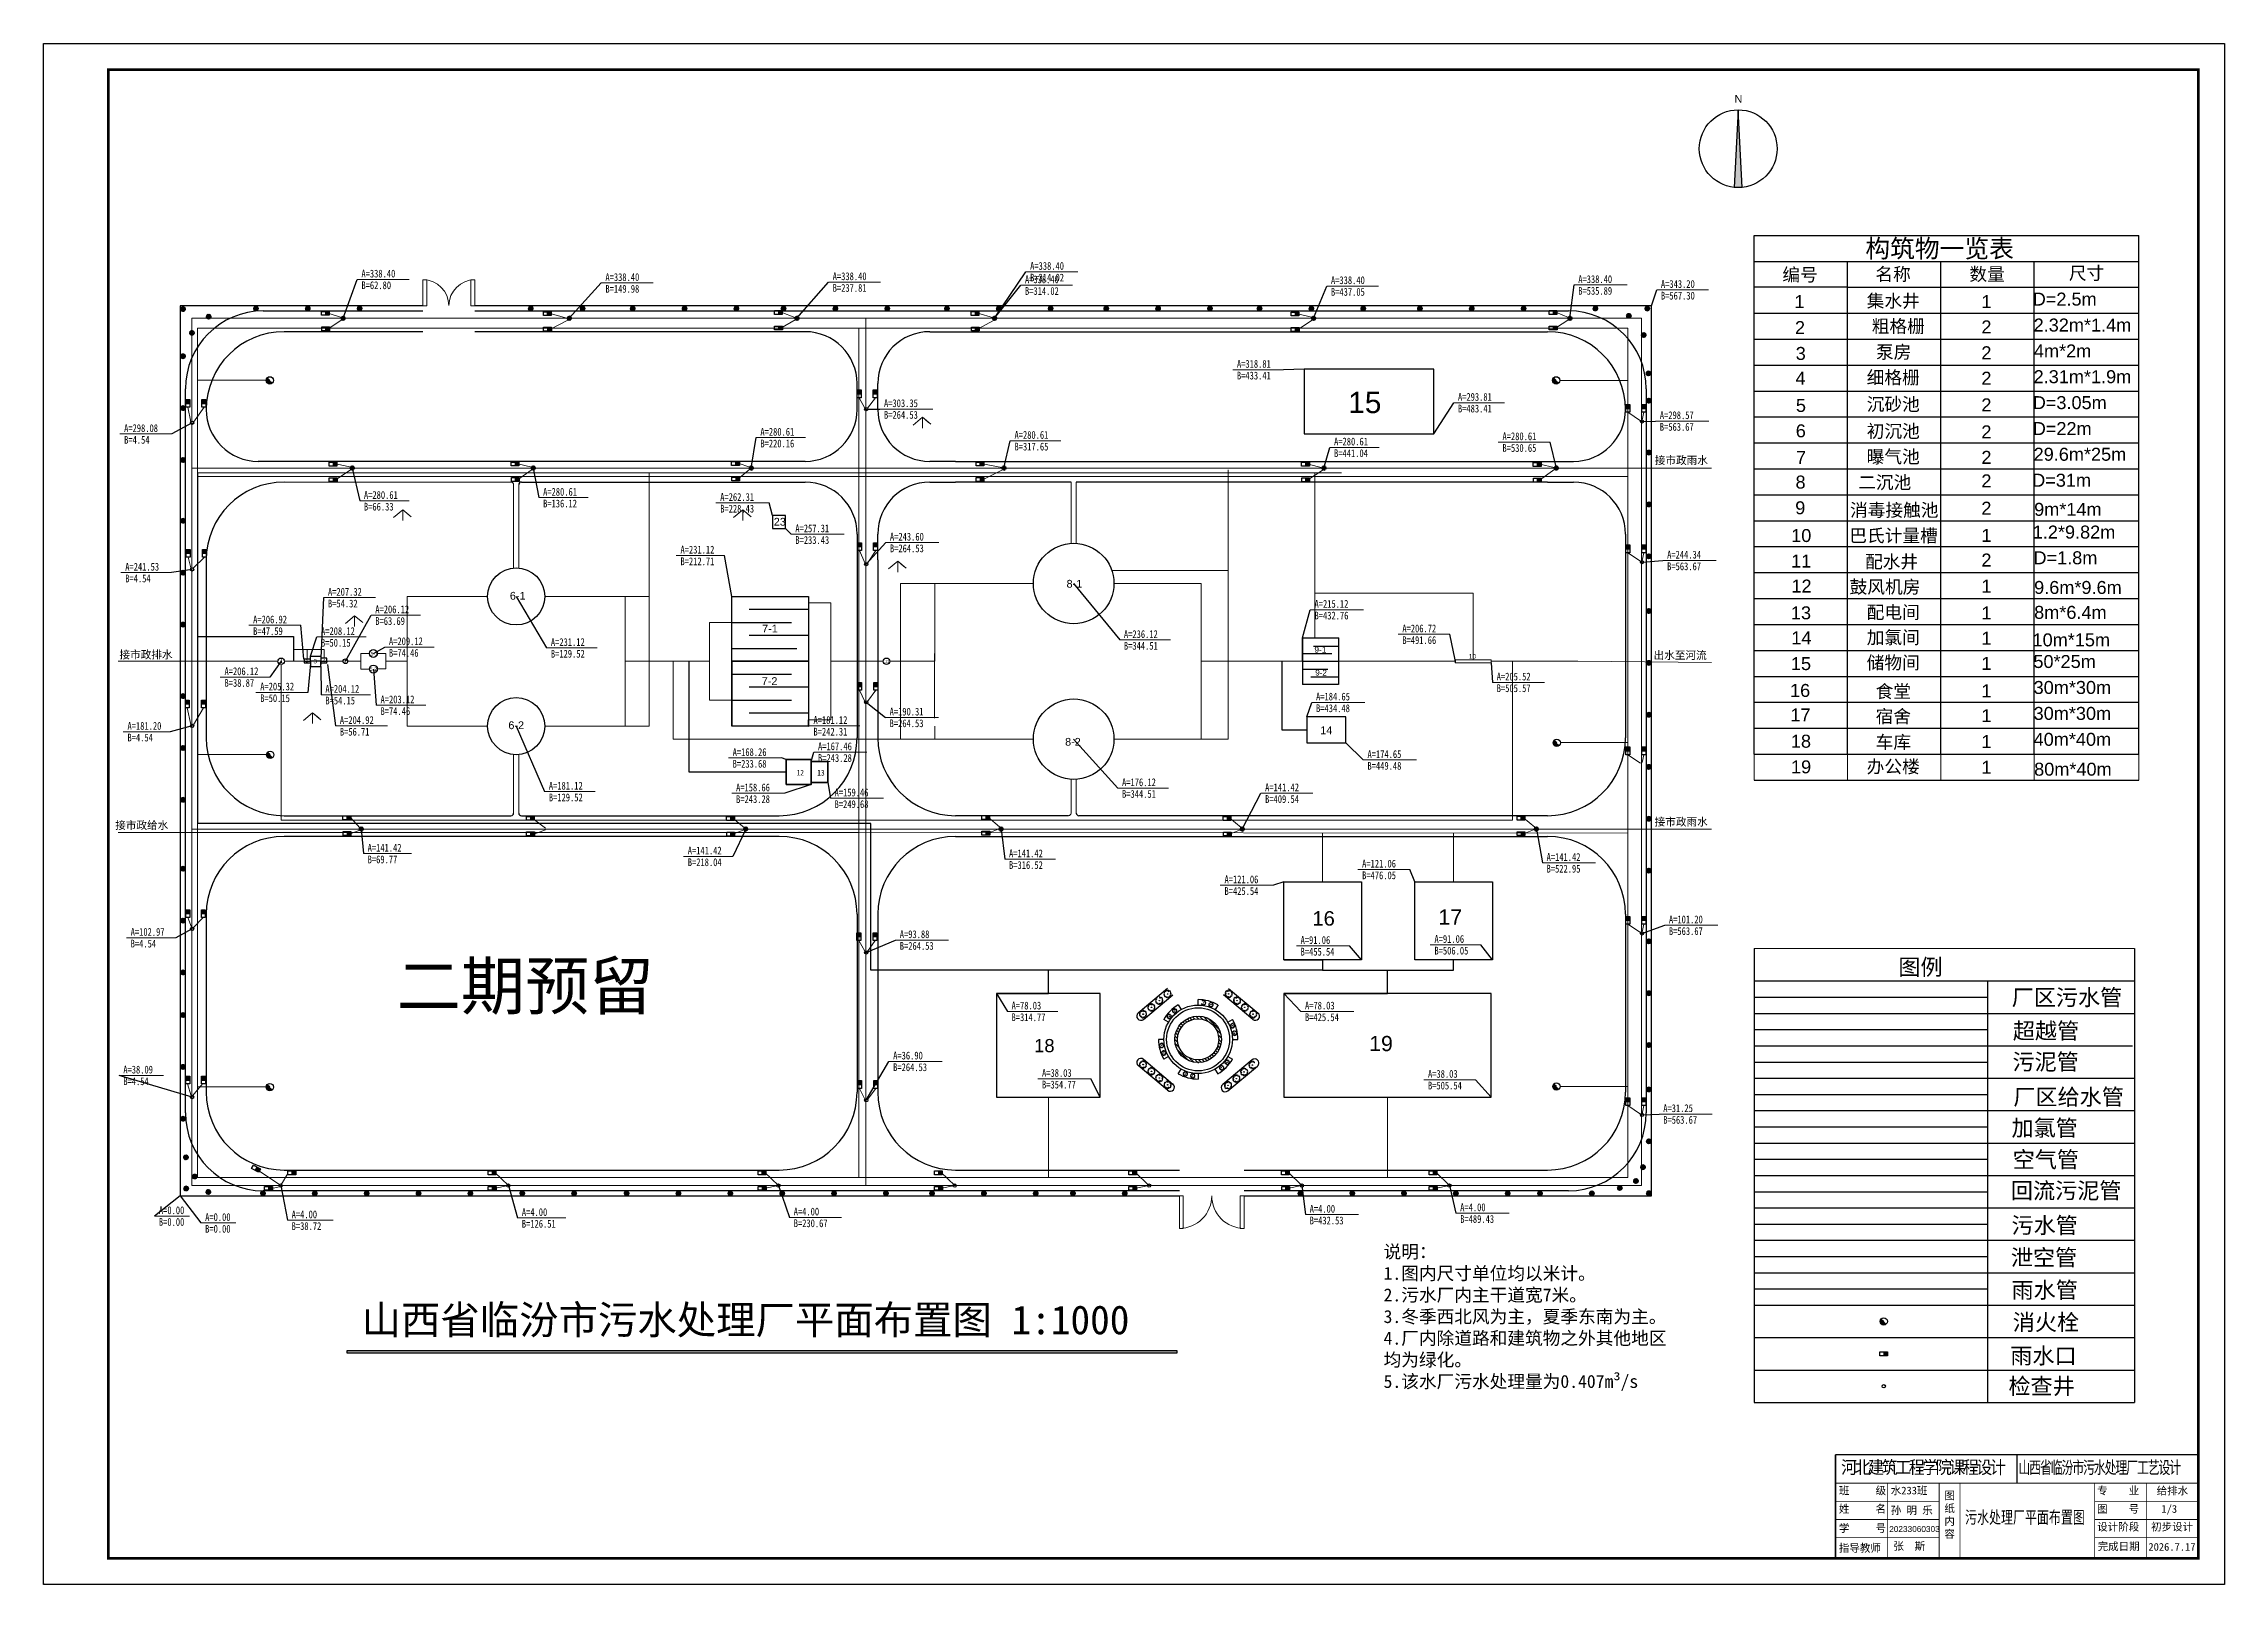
# Model space of a CAD drawing. Header units: millimetres. Extents: x 210832 to 1443773, y 126806 to 1026245.
# Drawn here: x 213766 to 214607, y 128859 to 129453 of the extents above; entities that cross this region are included whole.
import ezdxf
from ezdxf.enums import TextEntityAlignment as Align
from ezdxf.lldxf.tags import DXFTag

# ---------------------------------------------------------------- set-up
doc = ezdxf.new("R2010")
doc.units = ezdxf.units.MM
doc.header["$LTSCALE"] = 500
for name, color, linetype, lineweight in [('01构筑物', 7, 'Continuous', 60), ('H消火栓', 2, 'Continuous', 9), ('H绿化带', 3, 'Continuous', 9), ('w', 50, 'W_LINE', 50), ('公路', 41, 'Continuous', 30), ('加氯管', 6, 'Cl_LINE', 60), ('厂区污水管', 141, 'CW_LINE', 60), ('厂区给水管', 60, 'G_LINE', 60), ('回流污泥管', 241, 'HN_LINE', 60), ('构筑物', 7, 'Continuous', 30), ('污水管', 2, 'W_LINE', 60), ('污泥管', 40, 'WN_LINE', 60), ('泄空管', 134, 'XK_LINE', 60), ('空气管', 5, 'K_LINE', 60), ('超越管', 94, 'CY_LINE', 60), ('雨水管', 20, 'Y_LINE', 60)]:
    doc.layers.add(name, color=color, linetype=linetype, lineweight=lineweight)
for name, color, linetype in [('标注', 3, 'Continuous'), ('消火栓', 7, 'Continuous'), ('花草1', 1, 'Continuous'), ('花草2', 3, 'Continuous'), ('道路', 200, 'Continuous')]:
    doc.layers.add(name, color=color, linetype=linetype)
doc.styles.add('Dim_ZB', font='txt', dxfattribs={"width": 0.8})
doc.styles.add('ROMANS', font='romans', dxfattribs={"width": 0.7, "height": 300})
doc.styles.get("Standard").update_dxf_attribs({"font": 'arial.ttf'})
tags = doc.linetypes.add('Cl_LINE', pattern='A,12.7,-5.08,["Cl",Standard,S=2.54,R=0,X=-2.54,Y=-1.27],-6.35', length=24.13).pattern_tags.tags
tags[6] = DXFTag(74, 10)
tags = doc.linetypes.add('CW_LINE', pattern='A,12.7,-5.08,["CW",Standard,S=2.54,R=0,X=-2.54,Y=-1.27],-6.35', length=24.13).pattern_tags.tags
tags[6] = DXFTag(74, 10)
tags = doc.linetypes.add('CY_LINE', pattern='A,12.7,-5.08,["CY",Standard,S=2.54,R=0,X=-2.54,Y=-1.27],-6.35', length=24.13).pattern_tags.tags
tags[6] = DXFTag(74, 10)
tags = doc.linetypes.add('G_LINE', pattern='A,12.7,-5.08,["G",Standard,S=2.54,R=0,X=-2.54,Y=-1.27],-6.35', length=24.13).pattern_tags.tags
tags[6] = DXFTag(74, 10)
tags = doc.linetypes.add('HN_LINE', pattern='A,12.7,-5.08,["HN",Standard,S=2.54,R=0,X=-2.54,Y=-1.27],-6.35', length=24.13).pattern_tags.tags
tags[6] = DXFTag(74, 10)
tags = doc.linetypes.add('K_LINE', pattern='A,12.7,-5.08,["K",Standard,S=2.54,R=0,X=-2.54,Y=-1.27],-6.35', length=24.13).pattern_tags.tags
tags[6] = DXFTag(74, 10)
tags = doc.linetypes.add('W_LINE', pattern='A,12.7,-5.08,["W",Standard,S=2.54,R=0,X=-2.54,Y=-1.27],-6.35', length=24.13).pattern_tags.tags
tags[6] = DXFTag(74, 10)
tags = doc.linetypes.add('WN_LINE', pattern='A,12.7,-5.08,["WN",Standard,S=2.54,R=0,X=-2.54,Y=-1.27],-6.35', length=24.13).pattern_tags.tags
tags[6] = DXFTag(74, 10)
tags = doc.linetypes.add('XK_LINE', pattern='A,12.7,-5.08,["XK",Standard,S=2.54,R=0,X=-2.54,Y=-1.27],-6.35', length=24.13).pattern_tags.tags
tags[6] = DXFTag(74, 10)
tags = doc.linetypes.add('Y_LINE', pattern='A,12.7,-5.08,["Y",Standard,S=2.54,R=0,X=-2.54,Y=-1.27],-6.35', length=24.13).pattern_tags.tags
tags[6] = DXFTag(74, 10)
doc.dimstyles.new('ISO-25', dxfattribs={"dimtxt": 2.5, "dimasz": 2.5, "dimexe": 1.25, "dimexo": 0.625, "dimtad": 1, "dimtxsty": 'Standard', "dimcen": 2.5, "dimadec": 0, "dimazin": 0, "dimtfac": 1, "dimtmove": 0, "dimatfit": 3, "dimfxl": 1, "dimarcsym": 0})

msp = doc.modelspace()

# ---------------------------------------------------------------- texts
for s, height, p in [('构筑物一览表', 7, (214468.43, 129370.56)), ('编号', 5, (214436.44, 129361.45)), ('名称', 5, (214472.32, 129361.66)), ('数量', 5, (214508.56, 129361.65)), ('尺寸', 5, (214546.93, 129362.08)), ('1', 5, (214441.08, 129351.07)), ('集水井', 5, (214468.96, 129351.35)), ('1', 5, (214513.19, 129351.07)), ('D=2.5m', 5, (214532.99, 129352.04)), ('2', 5, (214441.29, 129341.05)), (' 粗格栅', 5, (214468.96, 129341.59)), ('2', 5, (214513.19, 129341.31)), ('2.32m*1.4m', 5, (214533.33, 129342.04)), ('3', 5, (214441.58, 129331.1)), ('泵房', 5, (214472.53, 129331.63)), ('2', 5, (214513.19, 129331.35)), ('4m*2m', 5, (214533.44, 129332.04)), ('4', 5, (214441.51, 129321.59)), ('细格栅', 5, (214468.96, 129321.81)), ('2', 5, (214513.19, 129321.54)), ('2.31m*1.9m', 5, (214533.33, 129322.13)), ('5', 5, (214441.66, 129311.04)), ('沉砂池', 5, (214468.96, 129311.53)), ('2', 5, (214513.19, 129311.26)), ('D=3.05m', 5, (214532.99, 129312.13)), ('6', 5, (214441.6, 129301.26)), ('初沉池', 5, (214468.96, 129301.13)), ('2', 5, (214513.19, 129300.86)), ('D=22m', 5, (214532.99, 129302.13)), ('7', 5, (214441.68, 129290.95)), ('曝气池', 5, (214468.96, 129291.3)), ('2', 5, (214513.19, 129291.03)), ('29.6m*25m', 5, (214533.33, 129292.22)), ('二沉池', 5, (214465.67, 129281.4)), ('2', 5, (214513.19, 129281.95)), ('D=31m', 5, (214532.77, 129282.22)), ('8', 5, (214441.51, 129281.49)), ('9', 5, (214441.4, 129271.58)), ('消毒接触池', 5, (214462.55, 129270.72)), ('2', 5, (214513.19, 129271.44)), ('9m*14m', 5, (214533.53, 129270.99)), ('10', 5, (214439.83, 129260.89)), ('巴氏计量槽', 5, (214462.26, 129260.88)), ('1', 5, (214513.19, 129260.94)), ('1.2*9.82m', 5, (214532.99, 129262.22)), ('11', 5, (214439.81, 129251.06)), ('配水井', 5, (214468.33, 129250.82)), ('2', 5, (214513.19, 129251.44)), ('D=1.8m', 5, (214533.27, 129252.31)), ('12', 5, (214439.93, 129241.4)), ('鼓风机房', 5, (214462.37, 129241.1)), ('1', 5, (214513.19, 129241.38)), ('9.6m*9.6m', 5, (214533.53, 129240.87)), ('配电间', 5, (214468.96, 129231.32)), ('13', 5, (214439.73, 129231.09)), ('1', 5, (214513.19, 129231.04)), ('8m*6.4m', 5, (214533.53, 129231.27)), ('14', 5, (214439.89, 129221.46)), ('加氯间', 5, (214468.96, 129221.6)), ('1', 5, (214513.19, 129221.33)), ('10m*15m', 5, (214532.92, 129220.66)), ('15', 5, (214439.73, 129211.51)), ('储物间', 5, (214468.96, 129211.88)), ('1', 5, (214513.19, 129211.61)), ('50*25m', 5, (214533.24, 129212.32)), ('16', 5, (214439.39, 129201.17)), ('食堂', 5, (214472.41, 129200.8)), ('1', 5, (214513.19, 129201.04)), ('30m*30m', 5, (214533.33, 129202.32)), ('17', 5, (214439.55, 129191.72)), ('宿舍', 5, (214472.41, 129191.19)), ('1', 5, (214513.19, 129191.44)), ('30m*30m', 5, (214533.33, 129192.32)), ('18', 5, (214439.72, 129181.6)), ('车库', 5, (214472.41, 129181.25)), ('1', 5, (214513.19, 129181.49)), ('40m*40m', 5, (214533.33, 129182.32)), ('19', 5, (214439.77, 129171.71)), ('办公楼', 5, (214468.96, 129171.82)), ('1', 5, (214513.19, 129171.55)), ('80m*40m', 5, (214533.53, 129170.81)), ('图例', 6.25, (214481.17, 129093.91)), ('厂区污水管', 6.25, (214524.88, 129082.21)), ('超越管', 6.25, (214525.32, 129069.31)), ('污泥管', 6.25, (214525.17, 129057.37)), ('厂区给水管', 6.25, (214525.51, 129043.83)), ('加氯管', 6.25, (214524.8, 129031.87)), ('空气管', 6.25, (214525.27, 129019.68)), ('回流污泥管', 6.25, (214524.57, 129007.72)), ('污水管', 6.25, (214524.8, 128994.35)), ('泄空管', 6.25, (214524.57, 128981.92)), ('雨水管', 6.25, (214524.81, 128969.41)), ('消火栓', 6.25, (214525.28, 128956.98)), ('雨水口', 6.25, (214524.34, 128944.08)), ('检查井', 6.25, (214523.63, 128932.35))]:
    msp.add_text(s, height=height).set_placement(p)
at = {"ltscale": 0.002}
for s, p in [('接市政雨水', (214387.24, 129290.89)), ('接市政排水', (213795.15, 129215.97)), ('出水至河流', (214386.78, 129215.74)), ('接市政给水', (213793.51, 129150.22)), ('接市政雨水', (214387.19, 129151.52))]:
    msp.add_text(s, height=3, dxfattribs=at).set_placement(p)
at = {"insert": (214417.99, 129433.22), "char_height": 3, "attachment_point": 1}
msp.add_mtext_dynamic_manual_height_columns('N', width=11.8972, gutter_width=15, heights=[0], dxfattribs=at)
at = {"lineweight": -3, "ltscale": 0.002, "attachment_point": 1}
for s, width, gutter_width, insert, char_height in [('17', 24.348, 29.49, (214303.8, 129119.3), 5.899), ('18', 31.9364, 25.4, (214147.88, 129069.28), 5.079), ('19', 10.5285, 29.38, (214277.09, 129070.48), 5.876)]:
    msp.add_mtext_dynamic_manual_height_columns(s, width=width, gutter_width=gutter_width, heights=[0], dxfattribs=dict(at, insert=insert, char_height=char_height))
at = {"lineweight": -3, "ltscale": 0.002, "insert": (214255.2, 129118.58), "char_height": 5.568, "width": 16.2348, "attachment_point": 1}
msp.add_mtext('16', dxfattribs=at)
at = {"lineweight": 15, "ltscale": 0.002, "insert": (213901.99, 129098.87), "char_height": 18.1815, "attachment_point": 1}
msp.add_mtext_dynamic_manual_height_columns('{\\fSimSun|b0|i0|c134|p2;二期预留}', width=168.8559, gutter_width=90.91, heights=[0], dxfattribs=at)
at = {"attachment_point": 1}
for s, insert, char_height, width in [('{\\fSimSun|b0|i0|c134|p54;说明：\\P1.图内尺寸单位均以米计。\\P2.污水厂内主干道宽7米。\\P3.冬季西北风为主，夏季东南为主。\\P4.厂内除道路和建筑物之外其他地区均为绿化。\\P5.该水厂污水处理量为0.407m³/s}', (214282.65, 128989.79), 5, 111.0517), ('{\\fSimSun|b0|i0|c134|p54;山西省临汾市污水处理厂平面布置图 1:1000}', (213888.52, 128966.6), 11.1375, 311.8512), ('{\\fSimSun|b0|i0|c134|p2;\\C4;班     级}', (214458.23, 128896.7), 2.97, 18.6624), ('{\\fSimSun|b0|i0|c134|p2;\\C4;水233班}', (214478.23, 128896.7), 2.97, 18.6624), ('\\pxqc;{\\fSimSun|b0|i0|c134|p54;\\C4;图纸内容}', (214498.62, 128894.79), 2.97, 4.6501), ('{\\fSimSun|b0|i0|c134|p2;\\C4;专    业}', (214557.84, 128896.7), 2.97, 18.6624), ('{\\fSimSun|b0|i0|c134|p2;\\C4;给排水}', (214580.77, 128896.6), 2.97, 18.6624), ('{\\fSimSun|b0|i0|c134|p2;\\C4;姓     名}', (214458.23, 128889.61), 2.97, 18.6624), ('{\\fSimSun|b0|i0|c134|p2;\\C4;图    号}', (214557.84, 128889.61), 2.97, 18.6624), ('{\\fSimSun|b0|i0|c134|p54;\\C4;1/3}', (214582.61, 128889.61), 2.97, 18.6624), ('{\\fSimSun|b0|i0|c134|p2;\\C4;指导教师}', (214458.23, 128874.53), 2.97, 18.6624), ('{\\fSimSun|b0|i0|c134|p54;\\C4;学     号}', (214458.23, 128882.16), 2.97, 18.6624), ('{\\fSimSun|b0|i0|c134|p2;\\C4;设计阶段}', (214557.84, 128882.7), 2.97, 18.6624), ('{\\fSimSun|b0|i0|c134|p2;\\C4;完成日期}', (214558.02, 128875.16), 2.97, 18.6624), ('{\\fSimSun|b0|i0|c134|p54;\\C4;2026.7.17}', (214577.59, 128874.98), 2.97, 18.6624), ('{\\fSimSun|b0|i0|c134|p2;\\C4;初步设计}', (214578.63, 128882.71), 2.97, 18.6624)]:
    msp.add_mtext(s, dxfattribs=dict(at, insert=insert, char_height=char_height, width=width))
at = {"color": 4, "attachment_point": 1}
for s, insert, char_height, width in [('{\\fSimSun|b0|i0|c134|p54;\\W0.9;\\T0.75;河北建筑工程学院课程设计}', (214459.09, 128906.68), 5, 112.7253), ('{\\fSimSun|b0|i0|c134|p2;孙 明 乐}', (214478.23, 128889.06), 2.97, 18.6624)]:
    msp.add_mtext(s, dxfattribs=dict(at, insert=insert, char_height=char_height, width=width))
at = {"color": 4, "insert": (214527.44, 128906.51), "char_height": 4.8378, "width": 109.0678, "attachment_point": 1, "style": 'ROMANS'}
msp.add_mtext('{\\fSimSun|b0|i0|c134|p54;\\T0.9;山西省临汾市污水处理厂工艺设计}', dxfattribs=at)
at = {"layer": '01构筑物', "lineweight": 30, "ltscale": 0.002, "attachment_point": 1}
for s, width, gutter_width, insert, char_height in [('15', 17.6437, 41.06, (214269.04, 129318.8), 8.213), ('8-1', 26.5254, 15, (214160.39, 129246.29), 3), ('6-1', 18.7397, 15, (213945.71, 129241.66), 3), ('7-1', 29.6, 15, (214042.98, 129229.02), 3), ('9-1', 5.7927, 11.48, (214255.96, 129220.52), 2.297), ('1', 0.3895, 6.85, (213857.12, 129215.6), 1.37), ('2', 0.5272, 5.33, (213866.99, 129215.53), 1.07), ('3', 1.5331, 8.33, (213869.97, 129215.78), 1.67), ('4', 1.2067, 7.07, (213873.47, 129215.8), 1.41), ('11', 0.4785, 5.64, (213881.66, 129215.38), 1.127), ('5-2', 0.306, 6.83, (213891.74, 129212.59), 1.366), ('5-1', 0.8423, 6.95, (213891.99, 129218.55), 1.39), ('11', 0.2829, 4.69, (214090.45, 129215.35), 0.938), ('9-2', 16.1799, 11.05, (214256.32, 129211.62), 2.21), ('10', 6.125, 8.99, (214315.53, 129217.69), 1.797), ('7-2', 22.4593, 15, (214042.83, 129208.76), 3), ('6-2', 23.4308, 15, (213945.12, 129191.75), 3), ('14', 7.3289, 15, (214258.21, 129189.8), 3), ('8-2', 16.4672, 15, (214159.82, 129185.36), 3)]:
    msp.add_mtext_dynamic_manual_height_columns(s, width=width, gutter_width=gutter_width, heights=[0], dxfattribs=dict(at, insert=insert, char_height=char_height))
at = {"layer": '01构筑物', "lineweight": 15, "ltscale": 0.002, "insert": (214047.47, 129270.2), "char_height": 3, "attachment_point": 1}
msp.add_mtext_dynamic_manual_height_columns('23', width=0.31, gutter_width=15, heights=[0], dxfattribs=at)
at = {"layer": '01构筑物', "color": 4, "insert": (214506.88, 128887.32), "char_height": 4.8378, "width": 109.0678, "attachment_point": 1, "style": 'ROMANS'}
msp.add_mtext('{\\fSimSun|b0|i0|c134|p54;污水处理厂平面布置图}', dxfattribs=at)
at = {"layer": 'Defpoints', "lineweight": 30, "ltscale": 0.002, "style": 'Dim_ZB', "width": 0.8}
for s, p in [('12', (214056.26, 129170.89)), ('13', (214064.22, 129170.83))]:
    msp.add_text(s, height=2.211, dxfattribs=at).set_placement(p)
at = {"layer": '污泥管', "color": 4, "lineweight": 15, "ltscale": 0.002, "attachment_point": 1}
for s, width, gutter_width, heights, insert, char_height in [('20233060303', 8.8633, 11.4, [1.03], (214477.64, 128881.5), 2.2799), ('{\\fSimSun|b0|i0|c134|p2;张  斯}', 117.6723, 15, [0], (214479.23, 128875.3), 3)]:
    msp.add_mtext_dynamic_manual_height_columns(s, width=width, gutter_width=gutter_width, heights=heights, dxfattribs=dict(at, insert=insert, char_height=char_height))

# ---------------------------------------------------------------- blocks, each defined once
blk = doc.blocks.new('火焰木')
at = {"layer": 'H绿化带'}
for points in [[(-2.5, 0.8), (-2.2, 0.9), (-1.9, 0.8), (-1.7, 0.6), (-1.4, 0.5), (-1.1, 0.5), (-0.7, 0.3), (-0.6, 0.3), (-0.4, 0), (-0.6, -0.1), (-0.6, -0.3), (-0.6, -0.3), (-0.9, -0.3), (-1.1, -0.2), (-1.4, 0), (-1.6, 0), (-1.8, -0.1), (-1.9, -0.2), (-2.1, -0.3), (-2.4, -0.3), (-2.5, -0.1), (-2.7, 0.3)], [(-2.7, 0.2), (-2.5, -0.1), (-2.5, -0.3), (-2.4, -0.4), (-2.5, -0.5), (-2.6, -0.6), (-2.6, -0.7)], [(-2, 1.6), (-1.9, 1.5), (-1.8, 1.4), (-1.6, 1.2), (-1.4, 1.1), (-1.4, 0.8), (-1.6, 0.8), (-1.8, 0.9), (-2, 0.9), (-2.2, 1), (-2.3, 1), (-2.5, 0.9)], [(-2.2, 1.1), (-2.4, 1)], [(-1.7, 0.8), (-1.8, 1), (-2.4, 1.1)], [(-2.1, 1.1), (-2.3, 1.2)], [(-1.8, 1.2), (-2.2, 1.4)], [(-1.6, 1.2), (-1.9, 1.2), (-2.2, 1.3)], [(-1.8, 1.8), (-1.5, 1.7), (-1.3, 1.7), (-1.2, 1.7), (-1.1, 1.5), (-1, 1.4), (-0.9, 1.2), (-0.9, 0.8), (-0.9, 0.6), (-1.1, 0.7), (-1.3, 0.8), (-1.3, 1), (-1.4, 1.2), (-1.6, 1.4), (-1.8, 1.5), (-1.9, 1.7)], [(-1.1, 1), (-1.4, 1.3), (-1.9, 1.7)], [(-0.7, 2.3), (-0.7, 2.2), (-0.7, 2), (-0.7, 1.9), (-0.6, 1.7), (-0.5, 1.6), (-0.5, 1.5), (-0.7, 1.4), (-0.7, 1.2), (-0.9, 1.4), (-1, 1.5), (-1.1, 1.8), (-1.4, 1.8), (-1.7, 1.8)], [(-1.2, 1.8), (-1.4, 1.9), (-1.6, 1.9)], [(-1.3, 1.5), (-1.6, 1.5)], [(-0.8, 1.6), (-1, 1.8), (-1.2, 1.9), (-1.5, 2)], [(-1.3, 0.9), (-1.1, 1.1), (-1.2, 1.5), (-1.5, 1.6)], [(-1.3, 1.9), (-1.4, 2.1)], [(-0.8, 1.3), (-0.8, 1.5), (-0.9, 1.9), (-1.3, 2.1)], [(-1.1, 2), (-1.2, 2.2)], [(-1.2, 0.7), (-1.2, 1)], [(-0.9, 0.8), (-1.1, 0.9)], [(-1, 0.8), (-1.1, 0.8)], [(-0.9, 2.1), (-1, 2.2)], [(-1, 0.8), (-1, 1)], [(-0.6, 1.5), (-0.8, 1.8), (-0.8, 2.1), (-0.9, 2.3)], [(0, 2.4), (0.2, 2.1), (0.2, 1.9), (0.3, 1.7), (0.4, 1.2), (0.4, 0.9), (0.4, 0.8), (0.3, 0.6), (0, 0.5), (-0.2, 0.4), (-0.3, 0.3), (-0.7, 0.5), (-0.8, 0.7), (-0.7, 1.1), (-0.6, 1.4), (-0.3, 1.6), (-0.3, 1.7), (-0.1, 2.2), (-0.1, 2.4)], [(-0.2, 2.4), (-0.2, 2.2), (-0.2, 2.1), (-0.3, 1.8), (-0.4, 1.7), (-0.5, 1.8), (-0.6, 2), (-0.7, 2.2), (-0.7, 2.3)], [(-0.5, 2), (-0.6, 2.4)], [(-0.5, 1.8), (-0.5, 2.1), (-0.5, 2.4)], [(-0.3, 1.8), (-0.3, 2), (-0.4, 2.4)], [(-0.3, 2.1), (-0.3, 2.2), (-0.3, 2.4)], [(2.1, 1.1), (1.8, 0.9), (1.6, 0.9), (1.2, 0.9), (0.9, 0.9), (0.6, 0.7), (0.2, 0.2), (0, 0.1), (0, -0.1), (0.4, -0.3), (0.7, -0.3), (1.2, -0.3), (1.6, -0.1), (1.8, 0.3), (2, 0.7), (2.1, 1)], [(0.1, 2.4), (0.2, 2.1), (0.4, 1.5), (0.4, 1.8), (0.7, 2.1), (0.7, 2.3)], [(0.2, 2.3), (0.3, 2.4)], [(0.3, 2.1), (0.2, 2.4)], [(0.3, 1.9), (0.3, 2.1), (0.5, 2.3)], [(0.4, 2.2), (0.4, 2.3)], [(0.4, 1.3), (0.8, 1.7), (0.9, 2.2)], [(0.7, 2.2), (0.7, 2), (0.6, 1.9), (0.4, 1.6), (0.4, 1.4), (0.5, 1.2), (0.7, 1.3), (1, 1.5), (1.2, 2)], [(1.2, 2), (1.1, 1.6), (1.1, 1.5), (0.7, 1.2), (0.6, 0.9), (0.8, 1), (1, 1), (1.3, 0.9), (1.5, 0.9), (1.6, 1.2), (1.7, 1.4), (1.8, 1.5)], [(0.6, 1.5), (0.6, 1.8)], [(0.7, 1.3), (0.8, 1.5), (1.1, 2.1)], [(0.7, 1.2), (1, 1.1), (1.3, 1.3), (1.5, 1.7)], [(0.8, 1.8), (1, 2.1)], [(0.8, 1.3), (1.1, 1.3), (1.1, 1.5), (1.3, 2)], [(0.8, 1), (1.4, 1.1), (1.5, 1.3)], [(0.8, 1), (1.2, 1.1)], [(1.1, 1.2), (1.3, 1.5), (1.3, 1.9)], [(1.2, 1.4), (1.2, 1.4), (1.5, 1.8)], [(1.2, 1.1), (1.5, 1), (1.6, 1.2)], [(1.3, 1.2), (1.5, 1.3), (1.7, 1.5)], [(1.5, 1.4), (1.7, 1.6)], [(2.3, 0.4), (2.2, 0.3), (2, 0.3), (1.9, 0.3), (1.8, 0.1), (1.7, 0), (1.5, -0.2), (1.7, -0.2), (1.9, -0.3), (2, -0.6), (2.3, -0.9)], [(1.8, 1.4), (1.7, 1.3), (1.7, 1.1), (1.6, 1), (1.7, 1), (1.8, 1), (2, 1.1)], [(1.7, 1.1), (1.9, 1.3)], [(1.7, 1.2), (2, 1.2)], [(1.7, -0.2), (2.1, -0.1), (2.4, 0.1)], [(1.8, 1.2), (1.9, 1.4)], [(2.1, 0.9), (2, 0.7), (1.9, 0.3), (2.1, 0.3), (2.3, 0.5)], [(1.9, 0.4), (2.1, 0.5), (2.2, 0.7)], [(2, 0.3), (2.3, 0.6)], [(2, -0.1), (2, 0.1), (2.1, 0.2), (2.3, 0.4)], [(2, 0.1), (2.4, 0.2)], [(2.1, 0.5), (2.2, 0.8)], [(-2.5, -0.1), (-2.7, -0.1)], [(-2.6, -0.2), (-2.7, -0.4)], [(-2.4, -0.2), (-2.7, -0.2)], [(-2.5, -0.5), (-2.5, -0.4), (-2.7, -0.5)], [(-2.6, -0.8), (-2.5, -0.6), (-2.4, -0.5), (-2.3, -0.5), (-2, -0.5), (-1.9, -0.6), (-1.9, -0.7), (-2, -0.9), (-2.2, -1), (-2.4, -1.1), (-2.4, -1.3)], [(-2.4, -0.5), (-2.6, -0.9)], [(-2.2, -0.8), (-2.2, -0.7), (-2.3, -0.6), (-2.4, -0.7), (-2.6, -1)], [(-2, -0.9), (-2.3, -0.8), (-2.4, -1), (-2.5, -1.1)], [(-2.2, -1), (-2.3, -0.9), (-2.5, -1.1)], [(-2.4, -1.4), (-2.3, -1.2), (-2.2, -1.1), (-2, -1), (-1.9, -0.9), (-1.8, -0.8), (-1.8, -0.9), (-1.8, -1.1), (-1.8, -1.3), (-1.8, -1.5), (-1.7, -1.6), (-1.6, -1.9), (-1.4, -2.2), (-1.3, -2.4)], [(-2, -1.2), (-2.1, -1.1), (-2.2, -1.2), (-2.3, -1.4), (-2.3, -1.4)], [(-2.2, -0.8), (-2.1, -0.6)], [(-1.8, -1.1), (-2, -1.2), (-2.1, -1.4), (-2.1, -1.8)], [(-2.1, -1.3), (-2, -1.5), (-2, -1.7), (-1.9, -2)], [(-1.8, -1.6), (-1.9, -1.7), (-1.8, -1.9), (-1.8, -2.1)], [(-0.8, -2.6), (-0.7, -2.4), (-0.7, -1.8), (-0.7, -1.4), (-0.8, -1.1), (-0.8, -0.9), (-0.7, -0.8), (-0.6, -0.6), (-0.7, -0.5), (-0.8, -0.5), (-1.1, -0.4), (-1.3, -0.2), (-1.5, -0.3), (-1.7, -0.3), (-1.8, -0.5), (-1.7, -0.8), (-1.7, -1.1), (-1.7, -1.4), (-1.5, -2), (-1.1, -2.5)], [(-1.8, -1.7), (-1.8, -1.8), (-1.7, -1.9)], [(-1.6, -2), (-1.7, -2), (-1.8, -2)], [(-1.6, -1.8), (-1.6, -2), (-1.6, -2.2)], [(-0.8, -2.6), (-0.7, -2.4), (-0.6, -2.2), (-0.5, -2.4), (-0.4, -2.5), (-0.2, -2.6), (-0.2, -2.7)], [(-0.7, -2.4), (-0.7, -2.4), (-0.6, -2.5), (-0.6, -2.6)], [(1.2, -2.3), (1.1, -2.1), (1, -1.8), (1, -1.4), (0.7, -1.1), (0.4, -0.8), (0.1, -0.4), (0, -0.4), (-0.2, -0.4), (-0.3, -0.5), (-0.4, -0.6), (-0.4, -0.8), (-0.6, -1.1), (-0.5, -1.4), (-0.3, -1.7), (-0.1, -1.9), (0.3, -1.9), (0.7, -2), (0.9, -2.2), (1.2, -2.3)], [(-0.1, -2.7), (-0.2, -2.6), (-0.3, -2.4), (-0.5, -2.3), (-0.5, -2), (-0.5, -1.7), (-0.6, -1.4), (-0.4, -1.8), (-0.2, -1.9), (-0.1, -2.1), (0.2, -2.3), (0.3, -2.6)], [(-0.5, -1.9), (-0.4, -2), (-0.2, -2.2), (0.1, -2.7)], [(-0.5, -2.4), (-0.5, -2.5), (-0.4, -2.5), (-0.4, -2.7)], [(-0.4, -2), (-0.3, -1.9)], [(-0.3, -2.1), (-0.3, -2.2), (-0.2, -2.4), (-0.1, -2.5), (0, -2.7)], [(-0.2, -1.9), (-0.2, -2.1), (0, -2.2), (0.1, -2.3), (0.2, -2.6)], [(0.3, -2.6), (0.3, -2.3), (0.2, -2.3), (0.1, -2.2), (-0.1, -2), (-0.1, -1.9), (0.1, -1.9), (0.5, -2), (0.8, -2.2), (1.1, -2.3)], [(-0.1, -2.3), (0, -2.4), (0.2, -2.6)], [(0, -2.1), (0.3, -2.1), (0.4, -2.2), (0.6, -2.4), (0.6, -2.5)], [(0.4, -2.1), (0.3, -2.3), (0.4, -2.4), (0.5, -2.5), (0.5, -2.6)], [(2.2, -1.2), (2, -1), (1.9, -0.9), (1.6, -0.8), (1.4, -0.8), (1, -0.8), (0.8, -0.7), (0.6, -0.5), (0.5, -0.5), (0.4, -0.5), (0.4, -0.7), (0.7, -0.9), (0.9, -1.1), (1.1, -1.2), (1.4, -1.4), (1.7, -1.4), (2, -1.5)], [(0.4, -2), (0.6, -2.2), (0.9, -2.4)], [(2.3, -0.9), (2.1, -0.7), (1.9, -0.5), (1.8, -0.4), (1.7, -0.3), (1.5, -0.3), (1.2, -0.3), (1, -0.4), (0.7, -0.4), (0.9, -0.6), (1.2, -0.7), (1.5, -0.7), (1.9, -0.8), (2.2, -1.1)], [(0.7, -0.9), (1.1, -0.9), (1.5, -0.9), (1.7, -1.1), (2.1, -1.3)], [(0.7, -2.1), (0.7, -2.2), (1, -2.4)], [(1, -0.6), (1.3, -0.5), (1.6, -0.6), (1.6, -0.5)], [(1, -0.9), (1.1, -1), (1.3, -1.1), (1.5, -1.2), (2, -1.4)], [(1, -1.2), (1.1, -1.1), (1.3, -1.3)], [(1.9, -1.6), (1.7, -1.5), (1.4, -1.4), (1.1, -1.4), (1, -1.3), (1.1, -1.5), (1.1, -1.7), (1.1, -1.9), (1.1, -2), (1.3, -2.2)], [(1.1, -1.6), (1.4, -1.7), (1.5, -1.9), (1.5, -2)], [(1.1, -2), (1.2, -2), (1.4, -2.1)], [(1.2, -0.4), (1.4, -0.4), (1.6, -0.4)], [(1.2, -1.1), (1.4, -1), (1.6, -1.1)], [(1.2, -1.4), (1.3, -1.5), (1.5, -1.6), (1.7, -1.7), (1.7, -1.8)], [(1.2, -1.7), (1.3, -1.8), (1.3, -2), (1.4, -2.1)], [(1.3, -1.1), (1.4, -1.2), (1.5, -1.3)], [(1.4, -1.5), (1.5, -1.7), (1.7, -1.9)], [(1.5, -1.6), (1.7, -1.5), (1.8, -1.6), (1.9, -1.6)], [(1.6, -0.7), (1.7, -0.7), (1.9, -0.7), (2.1, -0.9), (2.2, -1)], [(1.6, -1), (1.9, -1), (2, -1.1), (2.1, -1.2)], [(1.7, -1.2), (1.7, -1.3)], [(1.9, -0.2), (2.1, -0.4), (2.4, -0.2)], [(2, -0.3), (2.4, -0.1)], [(2, -0.5), (2.1, -0.5), (2.2, -0.5), (2.4, -0.3)], [(2.1, 0), (2.4, 0)], [(2.1, -0.6), (2.2, -0.6), (2.4, -0.5)], [(2.2, -0.7), (2.3, -0.7)]]:
    blk.add_lwpolyline(points, dxfattribs=at)
blk = doc.blocks.new('*U114')
at = {"lineweight": 15, "ltscale": 0.002}
blk.add_line((0, 0), (13.45, 0), dxfattribs=at)
at = {"lineweight": 15, "ltscale": 0.002, "style": 'Dim_ZB', "width": 0.8}
blk.add_text(' A=0.00 ', height=3, dxfattribs=at).set_placement((0, 0.75))
blk.add_text(' B=0.00 ', height=3, dxfattribs=at).set_placement((0, -0.75), align=Align.TOP_LEFT)
blk = doc.blocks.new('*U115')
at = {"lineweight": 15, "ltscale": 0.002}
blk.add_line((0, 0), (20.01, 0), dxfattribs=at)
at = {"lineweight": 15, "ltscale": 0.002, "style": 'Dim_ZB', "width": 0.8}
blk.add_text(' A=343.20 ', height=3, dxfattribs=at).set_placement((0, 0.75))
blk.add_text(' B=567.30 ', height=3, dxfattribs=at).set_placement((0, -0.75), align=Align.TOP_LEFT)
blk = doc.blocks.new('*U116')
at = {"lineweight": 15, "ltscale": 0.002}
blk.add_line((0, 0), (19.53, 0), dxfattribs=at)
at = {"lineweight": 15, "ltscale": 0.002, "style": 'Dim_ZB', "width": 0.8}
blk.add_text(' A=78.03 ', height=3, dxfattribs=at).set_placement((0, 0.75))
blk.add_text(' B=314.77 ', height=3, dxfattribs=at).set_placement((0, -0.75), align=Align.TOP_LEFT)
blk = doc.blocks.new('*U117')
at = {"lineweight": 15, "ltscale": 0.002}
blk.add_line((0, 0), (-20.48, 0), dxfattribs=at)
at = {"lineweight": 15, "ltscale": 0.002, "style": 'Dim_ZB', "width": 0.8}
blk.add_text(' A=38.03 ', height=3, dxfattribs=at).set_placement((-20.48, 0.75))
blk.add_text(' B=354.77 ', height=3, dxfattribs=at).set_placement((-20.48, -0.75), align=Align.TOP_LEFT)
blk = doc.blocks.new('*U118')
at = {"lineweight": 15, "ltscale": 0.002}
blk.add_line((0, 0), (-20.48, 0), dxfattribs=at)
at = {"lineweight": 15, "ltscale": 0.002, "style": 'Dim_ZB', "width": 0.8}
blk.add_text(' A=121.06 ', height=3, dxfattribs=at).set_placement((-20.48, 0.75))
blk.add_text(' B=425.54 ', height=3, dxfattribs=at).set_placement((-20.48, -0.75), align=Align.TOP_LEFT)
blk = doc.blocks.new('*U119')
at = {"lineweight": 15, "ltscale": 0.002}
blk.add_line((0, 0), (-20.48, 0), dxfattribs=at)
at = {"lineweight": 15, "ltscale": 0.002, "style": 'Dim_ZB', "width": 0.8}
blk.add_text(' A=91.06 ', height=3, dxfattribs=at).set_placement((-20.48, 0.75))
blk.add_text(' B=455.54 ', height=3, dxfattribs=at).set_placement((-20.48, -0.75), align=Align.TOP_LEFT)
blk = doc.blocks.new('*U120')
at = {"lineweight": 15, "ltscale": 0.002}
blk.add_line((0, 0), (-20.01, 0), dxfattribs=at)
at = {"lineweight": 15, "ltscale": 0.002, "style": 'Dim_ZB', "width": 0.8}
blk.add_text(' A=121.06 ', height=3, dxfattribs=at).set_placement((-20.01, 0.75))
blk.add_text(' B=476.05 ', height=3, dxfattribs=at).set_placement((-20.01, -0.75), align=Align.TOP_LEFT)
blk = doc.blocks.new('*U121')
at = {"lineweight": 15, "ltscale": 0.002}
blk.add_line((0, 0), (-19.53, 0), dxfattribs=at)
at = {"lineweight": 15, "ltscale": 0.002, "style": 'Dim_ZB', "width": 0.8}
blk.add_text(' A=91.06 ', height=3, dxfattribs=at).set_placement((-19.53, 0.75))
blk.add_text(' B=506.05 ', height=3, dxfattribs=at).set_placement((-19.53, -0.75), align=Align.TOP_LEFT)
blk = doc.blocks.new('*U122')
at = {"lineweight": 15, "ltscale": 0.002}
blk.add_line((0, 0), (20.48, 0), dxfattribs=at)
at = {"lineweight": 15, "ltscale": 0.002, "style": 'Dim_ZB', "width": 0.8}
blk.add_text(' A=78.03 ', height=3, dxfattribs=at).set_placement((0, 0.75))
blk.add_text(' B=425.54 ', height=3, dxfattribs=at).set_placement((0, -0.75), align=Align.TOP_LEFT)
blk = doc.blocks.new('*U123')
at = {"lineweight": 15, "ltscale": 0.002}
blk.add_line((0, 0), (-20.01, 0), dxfattribs=at)
at = {"lineweight": 15, "ltscale": 0.002, "style": 'Dim_ZB', "width": 0.8}
blk.add_text(' A=38.03 ', height=3, dxfattribs=at).set_placement((-20.01, 0.75))
blk.add_text(' B=505.54 ', height=3, dxfattribs=at).set_placement((-20.01, -0.75), align=Align.TOP_LEFT)
blk = doc.blocks.new('*U124')
at = {"lineweight": 15, "ltscale": 0.002}
blk.add_line((0, 0), (-19.06, 0), dxfattribs=at)
at = {"lineweight": 15, "ltscale": 0.002, "style": 'Dim_ZB', "width": 0.8}
blk.add_text(' A=206.12 ', height=3, dxfattribs=at).set_placement((-19.06, 0.75))
blk.add_text(' B=38.87 ', height=3, dxfattribs=at).set_placement((-19.06, -0.75), align=Align.TOP_LEFT)
blk = doc.blocks.new('*U125')
at = {"lineweight": 15, "ltscale": 0.002}
blk.add_line((0, 0), (-20.01, 0), dxfattribs=at)
at = {"lineweight": 15, "ltscale": 0.002, "style": 'Dim_ZB', "width": 0.8}
blk.add_text(' A=206.92 ', height=3, dxfattribs=at).set_placement((-20.01, 0.75))
blk.add_text(' B=47.59 ', height=3, dxfattribs=at).set_placement((-20.01, -0.75), align=Align.TOP_LEFT)
blk = doc.blocks.new('*U126')
at = {"lineweight": 15, "ltscale": 0.002}
blk.add_line((0, 0), (-20.01, 0), dxfattribs=at)
at = {"lineweight": 15, "ltscale": 0.002, "style": 'Dim_ZB', "width": 0.8}
blk.add_text(' A=205.32 ', height=3, dxfattribs=at).set_placement((-20.01, 0.75))
blk.add_text(' B=50.15 ', height=3, dxfattribs=at).set_placement((-20.01, -0.75), align=Align.TOP_LEFT)
blk = doc.blocks.new('*U127')
at = {"lineweight": 15, "ltscale": 0.002}
blk.add_line((0, 0), (19.06, 0), dxfattribs=at)
at = {"lineweight": 15, "ltscale": 0.002, "style": 'Dim_ZB', "width": 0.8}
blk.add_text(' A=208.12 ', height=3, dxfattribs=at).set_placement((0, 0.75))
blk.add_text(' B=50.15 ', height=3, dxfattribs=at).set_placement((0, -0.75), align=Align.TOP_LEFT)
blk = doc.blocks.new('*U128')
at = {"lineweight": 15, "ltscale": 0.002}
blk.add_line((0, 0), (19.06, 0), dxfattribs=at)
at = {"lineweight": 15, "ltscale": 0.002, "style": 'Dim_ZB', "width": 0.8}
blk.add_text(' A=204.12 ', height=3, dxfattribs=at).set_placement((0, 0.75))
blk.add_text(' B=54.15 ', height=3, dxfattribs=at).set_placement((0, -0.75), align=Align.TOP_LEFT)
blk = doc.blocks.new('*U129')
at = {"lineweight": 15, "ltscale": 0.002}
blk.add_line((0, 0), (20.01, 0), dxfattribs=at)
at = {"lineweight": 15, "ltscale": 0.002, "style": 'Dim_ZB', "width": 0.8}
blk.add_text(' A=207.32 ', height=3, dxfattribs=at).set_placement((0, 0.75))
blk.add_text(' B=54.32 ', height=3, dxfattribs=at).set_placement((0, -0.75), align=Align.TOP_LEFT)
blk = doc.blocks.new('*U130')
at = {"lineweight": 15, "ltscale": 0.002}
blk.add_line((0, 0), (20.01, 0), dxfattribs=at)
at = {"lineweight": 15, "ltscale": 0.002, "style": 'Dim_ZB', "width": 0.8}
blk.add_text(' A=204.92 ', height=3, dxfattribs=at).set_placement((0, 0.75))
blk.add_text(' B=56.71 ', height=3, dxfattribs=at).set_placement((0, -0.75), align=Align.TOP_LEFT)
blk = doc.blocks.new('*U131')
at = {"lineweight": 15, "ltscale": 0.002}
blk.add_line((0, 0), (19.06, 0), dxfattribs=at)
at = {"lineweight": 15, "ltscale": 0.002, "style": 'Dim_ZB', "width": 0.8}
blk.add_text(' A=206.12 ', height=3, dxfattribs=at).set_placement((0, 0.75))
blk.add_text(' B=63.69 ', height=3, dxfattribs=at).set_placement((0, -0.75), align=Align.TOP_LEFT)
blk = doc.blocks.new('*U132')
at = {"lineweight": 15, "ltscale": 0.002}
blk.add_line((0, 0), (19.06, 0), dxfattribs=at)
at = {"lineweight": 15, "ltscale": 0.002, "style": 'Dim_ZB', "width": 0.8}
blk.add_text(' A=209.12 ', height=3, dxfattribs=at).set_placement((0, 0.75))
blk.add_text(' B=74.46 ', height=3, dxfattribs=at).set_placement((0, -0.75), align=Align.TOP_LEFT)
blk = doc.blocks.new('*U133')
at = {"lineweight": 15, "ltscale": 0.002}
blk.add_line((0, 0), (19.06, 0), dxfattribs=at)
at = {"lineweight": 15, "ltscale": 0.002, "style": 'Dim_ZB', "width": 0.8}
blk.add_text(' A=203.12 ', height=3, dxfattribs=at).set_placement((0, 0.75))
blk.add_text(' B=74.46 ', height=3, dxfattribs=at).set_placement((0, -0.75), align=Align.TOP_LEFT)
blk = doc.blocks.new('*U134')
at = {"lineweight": 15, "ltscale": 0.002}
blk.add_line((0, 0), (19.53, 0), dxfattribs=at)
at = {"lineweight": 15, "ltscale": 0.002, "style": 'Dim_ZB', "width": 0.8}
blk.add_text(' A=231.12 ', height=3, dxfattribs=at).set_placement((0, 0.75))
blk.add_text(' B=129.52 ', height=3, dxfattribs=at).set_placement((0, -0.75), align=Align.TOP_LEFT)
blk = doc.blocks.new('*U135')
at = {"lineweight": 15, "ltscale": 0.002}
blk.add_line((0, 0), (19.53, 0), dxfattribs=at)
at = {"lineweight": 15, "ltscale": 0.002, "style": 'Dim_ZB', "width": 0.8}
blk.add_text(' A=181.12 ', height=3, dxfattribs=at).set_placement((0, 0.75))
blk.add_text(' B=129.52 ', height=3, dxfattribs=at).set_placement((0, -0.75), align=Align.TOP_LEFT)
blk = doc.blocks.new('*U136')
at = {"lineweight": 15, "ltscale": 0.002}
blk.add_line((0, 0), (-18.59, 0), dxfattribs=at)
at = {"lineweight": 15, "ltscale": 0.002, "style": 'Dim_ZB', "width": 0.8}
blk.add_text(' A=231.12 ', height=3, dxfattribs=at).set_placement((-18.59, 0.75))
blk.add_text(' B=212.71 ', height=3, dxfattribs=at).set_placement((-18.59, -0.75), align=Align.TOP_LEFT)
blk = doc.blocks.new('*U137')
at = {"lineweight": 15, "ltscale": 0.002}
blk.add_line((0, 0), (19.53, 0), dxfattribs=at)
at = {"lineweight": 15, "ltscale": 0.002, "style": 'Dim_ZB', "width": 0.8}
blk.add_text(' A=181.12 ', height=3, dxfattribs=at).set_placement((0, 0.75))
blk.add_text(' B=242.31 ', height=3, dxfattribs=at).set_placement((0, -0.75), align=Align.TOP_LEFT)
blk = doc.blocks.new('*U138')
at = {"lineweight": 15, "ltscale": 0.002}
blk.add_line((0, 0), (-20.48, 0), dxfattribs=at)
at = {"lineweight": 15, "ltscale": 0.002, "style": 'Dim_ZB', "width": 0.8}
blk.add_text(' A=168.26 ', height=3, dxfattribs=at).set_placement((-20.48, 0.75))
blk.add_text(' B=233.68 ', height=3, dxfattribs=at).set_placement((-20.48, -0.75), align=Align.TOP_LEFT)
blk = doc.blocks.new('*U139')
at = {"lineweight": 15, "ltscale": 0.002}
blk.add_line((0, 0), (-20.48, 0), dxfattribs=at)
at = {"lineweight": 15, "ltscale": 0.002, "style": 'Dim_ZB', "width": 0.8}
blk.add_text(' A=158.66 ', height=3, dxfattribs=at).set_placement((-20.48, 0.75))
blk.add_text(' B=243.28 ', height=3, dxfattribs=at).set_placement((-20.48, -0.75), align=Align.TOP_LEFT)
blk = doc.blocks.new('*U140')
at = {"lineweight": 15, "ltscale": 0.002}
blk.add_line((0, 0), (20.48, 0), dxfattribs=at)
at = {"lineweight": 15, "ltscale": 0.002, "style": 'Dim_ZB', "width": 0.8}
blk.add_text(' A=167.46 ', height=3, dxfattribs=at).set_placement((0, 0.75))
blk.add_text(' B=243.28 ', height=3, dxfattribs=at).set_placement((0, -0.75), align=Align.TOP_LEFT)
blk = doc.blocks.new('*U141')
at = {"lineweight": 15, "ltscale": 0.002}
blk.add_line((0, 0), (20.48, 0), dxfattribs=at)
at = {"lineweight": 15, "ltscale": 0.002, "style": 'Dim_ZB', "width": 0.8}
blk.add_text(' A=159.46 ', height=3, dxfattribs=at).set_placement((0, 0.75))
blk.add_text(' B=249.68 ', height=3, dxfattribs=at).set_placement((0, -0.75), align=Align.TOP_LEFT)
blk = doc.blocks.new('*U142')
at = {"lineweight": 15, "ltscale": 0.002}
blk.add_line((0, 0), (19.53, 0), dxfattribs=at)
at = {"lineweight": 15, "ltscale": 0.002, "style": 'Dim_ZB', "width": 0.8}
blk.add_text(' A=236.12 ', height=3, dxfattribs=at).set_placement((0, 0.75))
blk.add_text(' B=344.51 ', height=3, dxfattribs=at).set_placement((0, -0.75), align=Align.TOP_LEFT)
blk = doc.blocks.new('*U143')
at = {"lineweight": 15, "ltscale": 0.002}
blk.add_line((0, 0), (19.53, 0), dxfattribs=at)
at = {"lineweight": 15, "ltscale": 0.002, "style": 'Dim_ZB', "width": 0.8}
blk.add_text(' A=176.12 ', height=3, dxfattribs=at).set_placement((0, 0.75))
blk.add_text(' B=344.51 ', height=3, dxfattribs=at).set_placement((0, -0.75), align=Align.TOP_LEFT)
blk = doc.blocks.new('*U144')
at = {"lineweight": 15, "ltscale": 0.002}
blk.add_line((0, 0), (20.48, 0), dxfattribs=at)
at = {"lineweight": 15, "ltscale": 0.002, "style": 'Dim_ZB', "width": 0.8}
blk.add_text(' A=215.12 ', height=3, dxfattribs=at).set_placement((0, 0.75))
blk.add_text(' B=432.76 ', height=3, dxfattribs=at).set_placement((0, -0.75), align=Align.TOP_LEFT)
blk = doc.blocks.new('*U145')
at = {"lineweight": 15, "ltscale": 0.002}
blk.add_line((0, 0), (20.48, 0), dxfattribs=at)
at = {"lineweight": 15, "ltscale": 0.002, "style": 'Dim_ZB', "width": 0.8}
blk.add_text(' A=184.65 ', height=3, dxfattribs=at).set_placement((0, 0.75))
blk.add_text(' B=434.48 ', height=3, dxfattribs=at).set_placement((0, -0.75), align=Align.TOP_LEFT)
blk = doc.blocks.new('*U146')
at = {"lineweight": 15, "ltscale": 0.002}
blk.add_line((0, 0), (20.48, 0), dxfattribs=at)
at = {"lineweight": 15, "ltscale": 0.002, "style": 'Dim_ZB', "width": 0.8}
blk.add_text(' A=174.65 ', height=3, dxfattribs=at).set_placement((0, 0.75))
blk.add_text(' B=449.48 ', height=3, dxfattribs=at).set_placement((0, -0.75), align=Align.TOP_LEFT)
blk = doc.blocks.new('*U147')
at = {"lineweight": 15, "ltscale": 0.002}
blk.add_line((0, 0), (-20.01, 0), dxfattribs=at)
at = {"lineweight": 15, "ltscale": 0.002, "style": 'Dim_ZB', "width": 0.8}
blk.add_text(' A=206.72 ', height=3, dxfattribs=at).set_placement((-20.01, 0.75))
blk.add_text(' B=491.66 ', height=3, dxfattribs=at).set_placement((-20.01, -0.75), align=Align.TOP_LEFT)
blk = doc.blocks.new('*U148')
at = {"lineweight": 15, "ltscale": 0.002}
blk.add_line((0, 0), (20.01, 0), dxfattribs=at)
at = {"lineweight": 15, "ltscale": 0.002, "style": 'Dim_ZB', "width": 0.8}
blk.add_text(' A=205.52 ', height=3, dxfattribs=at).set_placement((0, 0.75))
blk.add_text(' B=505.57 ', height=3, dxfattribs=at).set_placement((0, -0.75), align=Align.TOP_LEFT)
blk = doc.blocks.new('*U149')
at = {"lineweight": 15, "ltscale": 0.002}
blk.add_line((0, 0), (-19.53, 0), dxfattribs=at)
at = {"lineweight": 15, "ltscale": 0.002, "style": 'Dim_ZB', "width": 0.8}
blk.add_text(' A=318.81 ', height=3, dxfattribs=at).set_placement((-19.53, 0.75))
blk.add_text(' B=433.41 ', height=3, dxfattribs=at).set_placement((-19.53, -0.75), align=Align.TOP_LEFT)
blk = doc.blocks.new('*U150')
at = {"lineweight": 15, "ltscale": 0.002}
blk.add_line((0, 0), (19.53, 0), dxfattribs=at)
at = {"lineweight": 15, "ltscale": 0.002, "style": 'Dim_ZB', "width": 0.8}
blk.add_text(' A=293.81 ', height=3, dxfattribs=at).set_placement((0, 0.75))
blk.add_text(' B=483.41 ', height=3, dxfattribs=at).set_placement((0, -0.75), align=Align.TOP_LEFT)
blk = doc.blocks.new('*U151')
at = {"lineweight": 15, "ltscale": 0.002}
blk.add_line((0, 0), (-20.48, 0), dxfattribs=at)
at = {"lineweight": 15, "ltscale": 0.002, "style": 'Dim_ZB', "width": 0.8}
blk.add_text(' A=262.31 ', height=3, dxfattribs=at).set_placement((-20.48, 0.75))
blk.add_text(' B=228.43 ', height=3, dxfattribs=at).set_placement((-20.48, -0.75), align=Align.TOP_LEFT)
blk = doc.blocks.new('*U152')
at = {"lineweight": 15, "ltscale": 0.002}
blk.add_line((0, 0), (20.48, 0), dxfattribs=at)
at = {"lineweight": 15, "ltscale": 0.002, "style": 'Dim_ZB', "width": 0.8}
blk.add_text(' A=257.31 ', height=3, dxfattribs=at).set_placement((0, 0.75))
blk.add_text(' B=233.43 ', height=3, dxfattribs=at).set_placement((0, -0.75), align=Align.TOP_LEFT)
blk = doc.blocks.new('*U153')
at = {"lineweight": 15, "ltscale": 0.002}
blk.add_line((0, 0), (13.45, 0), dxfattribs=at)
at = {"lineweight": 15, "ltscale": 0.002, "style": 'Dim_ZB', "width": 0.8}
blk.add_text(' A=0.00 ', height=3, dxfattribs=at).set_placement((0, 0.75))
blk.add_text(' B=0.00 ', height=3, dxfattribs=at).set_placement((0, -0.75), align=Align.TOP_LEFT)
blk = doc.blocks.new('*U154')
at = {"lineweight": 15, "ltscale": 0.002}
blk.add_line((0, 0), (17.65, 0), dxfattribs=at)
at = {"lineweight": 15, "ltscale": 0.002, "style": 'Dim_ZB', "width": 0.8}
blk.add_text(' A=4.00 ', height=3, dxfattribs=at).set_placement((0, 0.75))
blk.add_text(' B=38.72 ', height=3, dxfattribs=at).set_placement((0, -0.75), align=Align.TOP_LEFT)
blk = doc.blocks.new('*U155')
at = {"lineweight": 15, "ltscale": 0.002}
blk.add_line((0, 0), (20.48, 0), dxfattribs=at)
at = {"lineweight": 15, "ltscale": 0.002, "style": 'Dim_ZB', "width": 0.8}
blk.add_text(' A=4.00 ', height=3, dxfattribs=at).set_placement((0, 0.75))
blk.add_text(' B=432.53 ', height=3, dxfattribs=at).set_placement((0, -0.75), align=Align.TOP_LEFT)
blk = doc.blocks.new('*U156')
at = {"lineweight": 15, "ltscale": 0.002}
blk.add_line((0, 0), (18.59, 0), dxfattribs=at)
at = {"lineweight": 15, "ltscale": 0.002, "style": 'Dim_ZB', "width": 0.8}
blk.add_text(' A=4.00 ', height=3, dxfattribs=at).set_placement((0, 0.75))
blk.add_text(' B=126.51 ', height=3, dxfattribs=at).set_placement((0, -0.75), align=Align.TOP_LEFT)
blk = doc.blocks.new('*U157')
at = {"lineweight": 15, "ltscale": 0.002}
blk.add_line((0, 0), (20.01, 0), dxfattribs=at)
at = {"lineweight": 15, "ltscale": 0.002, "style": 'Dim_ZB', "width": 0.8}
blk.add_text(' A=4.00 ', height=3, dxfattribs=at).set_placement((0, 0.75))
blk.add_text(' B=230.67 ', height=3, dxfattribs=at).set_placement((0, -0.75), align=Align.TOP_LEFT)
blk = doc.blocks.new('*U158')
at = {"lineweight": 15, "ltscale": 0.002}
blk.add_line((0, 0), (20.48, 0), dxfattribs=at)
at = {"lineweight": 15, "ltscale": 0.002, "style": 'Dim_ZB', "width": 0.8}
blk.add_text(' A=4.00 ', height=3, dxfattribs=at).set_placement((0, 0.75))
blk.add_text(' B=489.43 ', height=3, dxfattribs=at).set_placement((0, -0.75), align=Align.TOP_LEFT)
blk = doc.blocks.new('*U159')
at = {"lineweight": 15, "ltscale": 0.002}
blk.add_line((0, 0), (20.48, 0), dxfattribs=at)
at = {"lineweight": 15, "ltscale": 0.002, "style": 'Dim_ZB', "width": 0.8}
blk.add_text(' A=31.25 ', height=3, dxfattribs=at).set_placement((0, 0.75))
blk.add_text(' B=563.67 ', height=3, dxfattribs=at).set_placement((0, -0.75), align=Align.TOP_LEFT)
blk = doc.blocks.new('*U160')
at = {"lineweight": 15, "ltscale": 0.002}
blk.add_line((0, 0), (20.48, 0), dxfattribs=at)
at = {"lineweight": 15, "ltscale": 0.002, "style": 'Dim_ZB', "width": 0.8}
blk.add_text(' A=101.20 ', height=3, dxfattribs=at).set_placement((0, 0.75))
blk.add_text(' B=563.67 ', height=3, dxfattribs=at).set_placement((0, -0.75), align=Align.TOP_LEFT)
blk = doc.blocks.new('*U161')
at = {"lineweight": 15, "ltscale": 0.002}
blk.add_line((0, 0), (20.48, 0), dxfattribs=at)
at = {"lineweight": 15, "ltscale": 0.002, "style": 'Dim_ZB', "width": 0.8}
blk.add_text(' A=244.34 ', height=3, dxfattribs=at).set_placement((0, 0.75))
blk.add_text(' B=563.67 ', height=3, dxfattribs=at).set_placement((0, -0.75), align=Align.TOP_LEFT)
blk = doc.blocks.new('*U162')
at = {"lineweight": 15, "ltscale": 0.002}
blk.add_line((0, 0), (20.48, 0), dxfattribs=at)
at = {"lineweight": 15, "ltscale": 0.002, "style": 'Dim_ZB', "width": 0.8}
blk.add_text(' A=298.57 ', height=3, dxfattribs=at).set_placement((0, 0.75))
blk.add_text(' B=563.67 ', height=3, dxfattribs=at).set_placement((0, -0.75), align=Align.TOP_LEFT)
blk = doc.blocks.new('*U163')
at = {"lineweight": 15, "ltscale": 0.002}
blk.add_line((0, 0), (20.01, 0), dxfattribs=at)
at = {"lineweight": 15, "ltscale": 0.002, "style": 'Dim_ZB', "width": 0.8}
blk.add_text(' A=338.40 ', height=3, dxfattribs=at).set_placement((0, 0.75))
blk.add_text(' B=437.05 ', height=3, dxfattribs=at).set_placement((0, -0.75), align=Align.TOP_LEFT)
blk = doc.blocks.new('*U164')
at = {"lineweight": 15, "ltscale": 0.002}
blk.add_line((0, 0), (20.01, 0), dxfattribs=at)
at = {"lineweight": 15, "ltscale": 0.002, "style": 'Dim_ZB', "width": 0.8}
blk.add_text(' A=338.40 ', height=3, dxfattribs=at).set_placement((0, 0.75))
blk.add_text(' B=314.02 ', height=3, dxfattribs=at).set_placement((0, -0.75), align=Align.TOP_LEFT)
blk = doc.blocks.new('*U165')
at = {"lineweight": 15, "ltscale": 0.002}
blk.add_line((0, 0), (20.01, 0), dxfattribs=at)
at = {"lineweight": 15, "ltscale": 0.002, "style": 'Dim_ZB', "width": 0.8}
blk.add_text(' A=338.40 ', height=3, dxfattribs=at).set_placement((0, 0.75))
blk.add_text(' B=314.02 ', height=3, dxfattribs=at).set_placement((0, -0.75), align=Align.TOP_LEFT)
blk = doc.blocks.new('*U166')
at = {"lineweight": 15, "ltscale": 0.002}
blk.add_line((0, 0), (20.01, 0), dxfattribs=at)
at = {"lineweight": 15, "ltscale": 0.002, "style": 'Dim_ZB', "width": 0.8}
blk.add_text(' A=338.40 ', height=3, dxfattribs=at).set_placement((0, 0.75))
blk.add_text(' B=237.81 ', height=3, dxfattribs=at).set_placement((0, -0.75), align=Align.TOP_LEFT)
blk = doc.blocks.new('*U167')
at = {"lineweight": 15, "ltscale": 0.002}
blk.add_line((0, 0), (20.01, 0), dxfattribs=at)
at = {"lineweight": 15, "ltscale": 0.002, "style": 'Dim_ZB', "width": 0.8}
blk.add_text(' A=338.40 ', height=3, dxfattribs=at).set_placement((0, 0.75))
blk.add_text(' B=149.98 ', height=3, dxfattribs=at).set_placement((0, -0.75), align=Align.TOP_LEFT)
blk = doc.blocks.new('*U168')
at = {"lineweight": 15, "ltscale": 0.002}
blk.add_line((0, 0), (20.01, 0), dxfattribs=at)
at = {"lineweight": 15, "ltscale": 0.002, "style": 'Dim_ZB', "width": 0.8}
blk.add_text(' A=338.40 ', height=3, dxfattribs=at).set_placement((0, 0.75))
blk.add_text(' B=62.80 ', height=3, dxfattribs=at).set_placement((0, -0.75), align=Align.TOP_LEFT)
blk = doc.blocks.new('*U169')
at = {"lineweight": 15, "ltscale": 0.002}
blk.add_line((0, 0), (-20.01, 0), dxfattribs=at)
at = {"lineweight": 15, "ltscale": 0.002, "style": 'Dim_ZB', "width": 0.8}
blk.add_text(' A=298.08 ', height=3, dxfattribs=at).set_placement((-20.01, 0.75))
blk.add_text(' B=4.54 ', height=3, dxfattribs=at).set_placement((-20.01, -0.75), align=Align.TOP_LEFT)
blk = doc.blocks.new('*U170')
at = {"lineweight": 15, "ltscale": 0.002}
blk.add_line((0, 0), (-19.53, 0), dxfattribs=at)
at = {"lineweight": 15, "ltscale": 0.002, "style": 'Dim_ZB', "width": 0.8}
blk.add_text(' A=241.53 ', height=3, dxfattribs=at).set_placement((-19.53, 0.75))
blk.add_text(' B=4.54 ', height=3, dxfattribs=at).set_placement((-19.53, -0.75), align=Align.TOP_LEFT)
blk = doc.blocks.new('*U171')
at = {"lineweight": 15, "ltscale": 0.002}
blk.add_line((0, 0), (-18.12, 0), dxfattribs=at)
at = {"lineweight": 15, "ltscale": 0.002, "style": 'Dim_ZB', "width": 0.8}
blk.add_text(' A=181.20 ', height=3, dxfattribs=at).set_placement((-18.12, 0.75))
blk.add_text(' B=4.54 ', height=3, dxfattribs=at).set_placement((-18.12, -0.75), align=Align.TOP_LEFT)
blk = doc.blocks.new('*U172')
at = {"lineweight": 15, "ltscale": 0.002}
blk.add_line((0, 0), (-19.06, 0), dxfattribs=at)
at = {"lineweight": 15, "ltscale": 0.002, "style": 'Dim_ZB', "width": 0.8}
blk.add_text(' A=102.97 ', height=3, dxfattribs=at).set_placement((-19.06, 0.75))
blk.add_text(' B=4.54 ', height=3, dxfattribs=at).set_placement((-19.06, -0.75), align=Align.TOP_LEFT)
blk = doc.blocks.new('*U173')
at = {"lineweight": 15, "ltscale": 0.002}
blk.add_line((0, 0), (19.06, 0), dxfattribs=at)
at = {"lineweight": 15, "ltscale": 0.002, "style": 'Dim_ZB', "width": 0.8}
blk.add_text(' A=280.61 ', height=3, dxfattribs=at).set_placement((0, 0.75))
blk.add_text(' B=66.33 ', height=3, dxfattribs=at).set_placement((0, -0.75), align=Align.TOP_LEFT)
blk = doc.blocks.new('*U174')
at = {"lineweight": 15, "ltscale": 0.002}
blk.add_line((0, 0), (19.06, 0), dxfattribs=at)
at = {"lineweight": 15, "ltscale": 0.002, "style": 'Dim_ZB', "width": 0.8}
blk.add_text(' A=280.61 ', height=3, dxfattribs=at).set_placement((0, 0.75))
blk.add_text(' B=136.12 ', height=3, dxfattribs=at).set_placement((0, -0.75), align=Align.TOP_LEFT)
blk = doc.blocks.new('*U175')
at = {"lineweight": 15, "ltscale": 0.002}
blk.add_line((0, 0), (19.06, 0), dxfattribs=at)
at = {"lineweight": 15, "ltscale": 0.002, "style": 'Dim_ZB', "width": 0.8}
blk.add_text(' A=280.61 ', height=3, dxfattribs=at).set_placement((0, 0.75))
blk.add_text(' B=220.16 ', height=3, dxfattribs=at).set_placement((0, -0.75), align=Align.TOP_LEFT)
blk = doc.blocks.new('*U176')
at = {"lineweight": 15, "ltscale": 0.002}
blk.add_line((0, 0), (19.53, 0), dxfattribs=at)
at = {"lineweight": 15, "ltscale": 0.002, "style": 'Dim_ZB', "width": 0.8}
blk.add_text(' A=280.61 ', height=3, dxfattribs=at).set_placement((0, 0.75))
blk.add_text(' B=317.65 ', height=3, dxfattribs=at).set_placement((0, -0.75), align=Align.TOP_LEFT)
blk = doc.blocks.new('*U177')
at = {"lineweight": 15, "ltscale": 0.002}
blk.add_line((0, 0), (-20.01, 0), dxfattribs=at)
at = {"lineweight": 15, "ltscale": 0.002, "style": 'Dim_ZB', "width": 0.8}
blk.add_text(' A=280.61 ', height=3, dxfattribs=at).set_placement((-20.01, 0.75))
blk.add_text(' B=530.65 ', height=3, dxfattribs=at).set_placement((-20.01, -0.75), align=Align.TOP_LEFT)
blk = doc.blocks.new('*U178')
at = {"lineweight": 15, "ltscale": 0.002}
blk.add_line((0, 0), (18.59, 0), dxfattribs=at)
at = {"lineweight": 15, "ltscale": 0.002, "style": 'Dim_ZB', "width": 0.8}
blk.add_text(' A=141.42 ', height=3, dxfattribs=at).set_placement((0, 0.75))
blk.add_text(' B=69.77 ', height=3, dxfattribs=at).set_placement((0, -0.75), align=Align.TOP_LEFT)
blk = doc.blocks.new('*U179')
at = {"lineweight": 15, "ltscale": 0.002}
blk.add_line((0, 0), (-19.06, 0), dxfattribs=at)
at = {"lineweight": 15, "ltscale": 0.002, "style": 'Dim_ZB', "width": 0.8}
blk.add_text(' A=141.42 ', height=3, dxfattribs=at).set_placement((-19.06, 0.75))
blk.add_text(' B=218.04 ', height=3, dxfattribs=at).set_placement((-19.06, -0.75), align=Align.TOP_LEFT)
blk = doc.blocks.new('*U180')
at = {"lineweight": 15, "ltscale": 0.002}
blk.add_line((0, 0), (19.53, 0), dxfattribs=at)
at = {"lineweight": 15, "ltscale": 0.002, "style": 'Dim_ZB', "width": 0.8}
blk.add_text(' A=141.42 ', height=3, dxfattribs=at).set_placement((0, 0.75))
blk.add_text(' B=316.52 ', height=3, dxfattribs=at).set_placement((0, -0.75), align=Align.TOP_LEFT)
blk = doc.blocks.new('*U181')
at = {"lineweight": 15, "ltscale": 0.002}
blk.add_line((0, 0), (20.48, 0), dxfattribs=at)
at = {"lineweight": 15, "ltscale": 0.002, "style": 'Dim_ZB', "width": 0.8}
blk.add_text(' A=141.42 ', height=3, dxfattribs=at).set_placement((0, 0.75))
blk.add_text(' B=522.95 ', height=3, dxfattribs=at).set_placement((0, -0.75), align=Align.TOP_LEFT)
blk = doc.blocks.new('*U182')
at = {"lineweight": 15, "ltscale": 0.002}
blk.add_line((0, 0), (17.18, 0), dxfattribs=at)
at = {"lineweight": 15, "ltscale": 0.002, "style": 'Dim_ZB', "width": 0.8}
blk.add_text(' A=38.09 ', height=3, dxfattribs=at).set_placement((0, 0.75))
blk.add_text(' B=4.54 ', height=3, dxfattribs=at).set_placement((0, -0.75), align=Align.TOP_LEFT)
blk = doc.blocks.new('*U183')
at = {"lineweight": 15, "ltscale": 0.002}
blk.add_line((0, 0), (20.48, 0), dxfattribs=at)
at = {"lineweight": 15, "ltscale": 0.002, "style": 'Dim_ZB', "width": 0.8}
blk.add_text(' A=36.90 ', height=3, dxfattribs=at).set_placement((0, 0.75))
blk.add_text(' B=264.53 ', height=3, dxfattribs=at).set_placement((0, -0.75), align=Align.TOP_LEFT)
blk = doc.blocks.new('*U184')
at = {"lineweight": 15, "ltscale": 0.002}
blk.add_line((0, 0), (20.48, 0), dxfattribs=at)
at = {"lineweight": 15, "ltscale": 0.002, "style": 'Dim_ZB', "width": 0.8}
blk.add_text(' A=93.88 ', height=3, dxfattribs=at).set_placement((0, 0.75))
blk.add_text(' B=264.53 ', height=3, dxfattribs=at).set_placement((0, -0.75), align=Align.TOP_LEFT)
blk = doc.blocks.new('*U185')
at = {"lineweight": 15, "ltscale": 0.002}
blk.add_line((0, 0), (20.48, 0), dxfattribs=at)
at = {"lineweight": 15, "ltscale": 0.002, "style": 'Dim_ZB', "width": 0.8}
blk.add_text(' A=190.31 ', height=3, dxfattribs=at).set_placement((0, 0.75))
blk.add_text(' B=264.53 ', height=3, dxfattribs=at).set_placement((0, -0.75), align=Align.TOP_LEFT)
blk = doc.blocks.new('*U186')
at = {"lineweight": 15, "ltscale": 0.002}
blk.add_line((0, 0), (20.48, 0), dxfattribs=at)
at = {"lineweight": 15, "ltscale": 0.002, "style": 'Dim_ZB', "width": 0.8}
blk.add_text(' A=243.60 ', height=3, dxfattribs=at).set_placement((0, 0.75))
blk.add_text(' B=264.53 ', height=3, dxfattribs=at).set_placement((0, -0.75), align=Align.TOP_LEFT)
blk = doc.blocks.new('*U187')
at = {"lineweight": 15, "ltscale": 0.002}
blk.add_line((0, 0), (20.48, 0), dxfattribs=at)
at = {"lineweight": 15, "ltscale": 0.002, "style": 'Dim_ZB', "width": 0.8}
blk.add_text(' A=303.35 ', height=3, dxfattribs=at).set_placement((0, 0.75))
blk.add_text(' B=264.53 ', height=3, dxfattribs=at).set_placement((0, -0.75), align=Align.TOP_LEFT)
blk = doc.blocks.new('*U188')
at = {"lineweight": 15, "ltscale": 0.002}
blk.add_line((0, 0), (19.06, 0), dxfattribs=at)
at = {"lineweight": 15, "ltscale": 0.002, "style": 'Dim_ZB', "width": 0.8}
blk.add_text(' A=280.61 ', height=3, dxfattribs=at).set_placement((0, 0.75))
blk.add_text(' B=441.04 ', height=3, dxfattribs=at).set_placement((0, -0.75), align=Align.TOP_LEFT)
blk = doc.blocks.new('*U189')
at = {"lineweight": 15, "ltscale": 0.002}
blk.add_line((0, 0), (20.01, 0), dxfattribs=at)
at = {"lineweight": 15, "ltscale": 0.002, "style": 'Dim_ZB', "width": 0.8}
blk.add_text(' A=141.42 ', height=3, dxfattribs=at).set_placement((0, 0.75))
blk.add_text(' B=409.54 ', height=3, dxfattribs=at).set_placement((0, -0.75), align=Align.TOP_LEFT)
blk = doc.blocks.new('*U190')
at = {"lineweight": 15, "ltscale": 0.002}
blk.add_line((0, 0), (20.48, 0), dxfattribs=at)
at = {"lineweight": 15, "ltscale": 0.002, "style": 'Dim_ZB', "width": 0.8}
blk.add_text(' A=338.40 ', height=3, dxfattribs=at).set_placement((0, 0.75))
blk.add_text(' B=535.89 ', height=3, dxfattribs=at).set_placement((0, -0.75), align=Align.TOP_LEFT)

# ---------------------------------------------------------------- hatches: boundary and pattern name
h = msp.add_hatch(color=256)
h.dxf.hatch_style = 1
h.paths.add_polyline_path([(213874.58, 129348.32), (213876.08, 129348.32), (213876.08, 129349.82), (213874.58, 129349.82)])
h = msp.add_hatch(color=256)
h.dxf.hatch_style = 1
h.paths.add_polyline_path([(213960.14, 129348.17), (213961.64, 129348.17), (213961.64, 129349.67), (213960.14, 129349.67)])
h = msp.add_hatch(color=256)
h.dxf.hatch_style = 1
h.paths.add_polyline_path([(214049.27, 129348.66), (214050.77, 129348.66), (214050.77, 129350.16), (214049.27, 129350.16)])
h = msp.add_hatch(color=256)
h.dxf.hatch_style = 1
h.paths.add_polyline_path([(214125.12, 129348.25), (214126.62, 129348.25), (214126.62, 129349.75), (214125.12, 129349.75)])
h = msp.add_hatch(color=256)
h.dxf.hatch_style = 1
h.paths.add_polyline_path([(214248.51, 129348.06), (214250.01, 129348.06), (214250.01, 129349.56), (214248.51, 129349.56)])
h = msp.add_hatch(color=256)
h.dxf.hatch_style = 1
h.paths.add_polyline_path([(214348, 129348.64), (214349.5, 129348.64), (214349.5, 129350.14), (214348, 129350.14)])
h = msp.add_hatch(color=256)
h.dxf.hatch_style = 1
h.paths.add_polyline_path([(213874.64, 129342.33), (213876.14, 129342.33), (213876.14, 129343.83), (213874.64, 129343.83)])
h = msp.add_hatch(color=256)
h.dxf.hatch_style = 1
h.paths.add_polyline_path([(213960.2, 129342.18), (213961.7, 129342.18), (213961.7, 129343.68), (213960.2, 129343.68)])
h = msp.add_hatch(color=256)
h.dxf.hatch_style = 1
h.paths.add_polyline_path([(214049.32, 129342.67), (214050.82, 129342.67), (214050.82, 129344.17), (214049.32, 129344.17)])
h = msp.add_hatch(color=256)
h.dxf.hatch_style = 1
h.paths.add_polyline_path([(214125.18, 129342.26), (214126.68, 129342.26), (214126.68, 129343.76), (214125.18, 129343.76)])
h = msp.add_hatch(color=256)
h.dxf.hatch_style = 1
h.paths.add_polyline_path([(214248.57, 129342.07), (214250.07, 129342.07), (214250.07, 129343.57), (214248.57, 129343.57)])
h = msp.add_hatch(color=256)
h.dxf.hatch_style = 1
h.paths.add_polyline_path([(214348.06, 129342.65), (214349.56, 129342.65), (214349.56, 129344.15), (214348.06, 129344.15)])
h = msp.add_hatch(color=256)
h.dxf.hatch_style = 1
h.paths.add_polyline_path([(213822.26, 129315.82), (213820.76, 129315.82), (213820.76, 129314.32), (213822.26, 129314.32)])
h = msp.add_hatch(color=256)
h.dxf.hatch_style = 1
h.paths.add_polyline_path([(213828.46, 129315.82), (213826.96, 129315.82), (213826.96, 129314.32), (213828.46, 129314.32)])
h = msp.add_hatch(color=256)
h.dxf.hatch_style = 1
h.paths.add_polyline_path([(214081.17, 129319.5), (214079.67, 129319.5), (214079.67, 129318), (214081.17, 129318)])
h = msp.add_hatch(color=256)
h.dxf.hatch_style = 1
h.paths.add_polyline_path([(214087.37, 129319.5), (214085.87, 129319.5), (214085.87, 129318), (214087.37, 129318)])
h = msp.add_hatch(color=256)
h.dxf.hatch_style = 1
h.paths.add_polyline_path([(214377.58, 129313.92), (214376.08, 129313.92), (214376.08, 129312.42), (214377.58, 129312.42)])
h = msp.add_hatch(color=256)
h.dxf.hatch_style = 1
h.paths.add_polyline_path([(214383.79, 129313.92), (214382.29, 129313.92), (214382.29, 129312.42), (214383.79, 129312.42)])
h = msp.add_hatch(color=256)
h.dxf.hatch_style = 1
h.paths.add_polyline_path([(213877.51, 129290.18), (213879.01, 129290.18), (213879.01, 129291.68), (213877.51, 129291.68)])
h = msp.add_hatch(color=256)
h.dxf.hatch_style = 1
h.paths.add_polyline_path([(213947.72, 129290.23), (213949.22, 129290.23), (213949.22, 129291.73), (213947.72, 129291.73)])
h = msp.add_hatch(color=256)
h.dxf.hatch_style = 1
h.paths.add_polyline_path([(214032.74, 129290.44), (214034.24, 129290.44), (214034.24, 129291.94), (214032.74, 129291.94)])
h = msp.add_hatch(color=256)
h.dxf.hatch_style = 1
h.paths.add_polyline_path([(214126.97, 129290.21), (214128.47, 129290.21), (214128.47, 129291.71), (214126.97, 129291.71)])
h = msp.add_hatch(color=256)
h.dxf.hatch_style = 1
h.paths.add_polyline_path([(214252.54, 129290.12), (214254.04, 129290.12), (214254.04, 129291.62), (214252.54, 129291.62)])
h = msp.add_hatch(color=256)
h.dxf.hatch_style = 1
h.paths.add_polyline_path([(214341.87, 129290), (214343.37, 129290), (214343.37, 129291.5), (214341.87, 129291.5)])
h = msp.add_hatch(color=256)
h.dxf.hatch_style = 1
h.paths.add_polyline_path([(213877.57, 129284.19), (213879.07, 129284.19), (213879.07, 129285.69), (213877.57, 129285.69)])
h = msp.add_hatch(color=256)
h.dxf.hatch_style = 1
h.paths.add_polyline_path([(213947.78, 129284.24), (213949.28, 129284.24), (213949.28, 129285.74), (213947.78, 129285.74)])
h = msp.add_hatch(color=256)
h.dxf.hatch_style = 1
h.paths.add_polyline_path([(214032.79, 129284.45), (214034.29, 129284.45), (214034.29, 129285.95), (214032.79, 129285.95)])
h = msp.add_hatch(color=256)
h.dxf.hatch_style = 1
h.paths.add_polyline_path([(214127.02, 129284.21), (214128.52, 129284.21), (214128.52, 129285.71), (214127.02, 129285.71)])
h = msp.add_hatch(color=256)
h.dxf.hatch_style = 1
h.paths.add_polyline_path([(214252.59, 129284.13), (214254.09, 129284.13), (214254.09, 129285.63), (214252.59, 129285.63)])
h = msp.add_hatch(color=256)
h.dxf.hatch_style = 1
h.paths.add_polyline_path([(214341.93, 129284.01), (214343.43, 129284.01), (214343.43, 129285.51), (214341.93, 129285.51)])
h = msp.add_hatch(color=256)
h.dxf.hatch_style = 1
h.paths.add_polyline_path([(213822.41, 129258.03), (213820.91, 129258.03), (213820.91, 129256.53), (213822.41, 129256.53)])
h = msp.add_hatch(color=256)
h.dxf.hatch_style = 1
h.paths.add_polyline_path([(213828.62, 129258.03), (213827.12, 129258.03), (213827.12, 129256.53), (213828.62, 129256.53)])
h = msp.add_hatch(color=256)
h.dxf.hatch_style = 1
h.paths.add_polyline_path([(214081.29, 129260.63), (214079.79, 129260.63), (214079.79, 129259.13), (214081.29, 129259.13)])
h = msp.add_hatch(color=256)
h.dxf.hatch_style = 1
h.paths.add_polyline_path([(214087.5, 129260.63), (214086, 129260.63), (214086, 129259.13), (214087.5, 129259.13)])
h = msp.add_hatch(color=256)
h.dxf.hatch_style = 1
h.paths.add_polyline_path([(214377.58, 129259.78), (214376.08, 129259.78), (214376.08, 129258.28), (214377.58, 129258.28)])
h = msp.add_hatch(color=256)
h.dxf.hatch_style = 1
h.paths.add_polyline_path([(214383.79, 129259.78), (214382.29, 129259.78), (214382.29, 129258.28), (214383.79, 129258.28)])
h = msp.add_hatch(color=256)
h.dxf.hatch_style = 1
h.paths.add_polyline_path([(214081.37, 129206.71), (214079.87, 129206.71), (214079.87, 129205.21), (214081.37, 129205.21)])
h = msp.add_hatch(color=256)
h.dxf.hatch_style = 1
h.paths.add_polyline_path([(214087.58, 129206.71), (214086.08, 129206.71), (214086.08, 129205.21), (214087.58, 129205.21)])
h = msp.add_hatch(color=256)
h.dxf.hatch_style = 1
h.paths.add_polyline_path([(213822.06, 129199.97), (213820.56, 129199.97), (213820.56, 129198.47), (213822.06, 129198.47)])
h = msp.add_hatch(color=256)
h.dxf.hatch_style = 1
h.paths.add_polyline_path([(213828.27, 129199.97), (213826.77, 129199.97), (213826.77, 129198.47), (213828.27, 129198.47)])
h = msp.add_hatch(color=256)
h.dxf.hatch_style = 1
h.paths.add_polyline_path([(214377.58, 129181.87), (214376.08, 129181.87), (214376.08, 129180.37), (214377.58, 129180.37)])
h = msp.add_hatch(color=256)
h.dxf.hatch_style = 1
h.paths.add_polyline_path([(214383.79, 129181.87), (214382.29, 129181.87), (214382.29, 129180.37), (214383.79, 129180.37)])
h = msp.add_hatch(color=256)
h.dxf.hatch_style = 1
h.paths.add_polyline_path([(213882.85, 129153.79), (213884.35, 129153.79), (213884.35, 129155.29), (213882.85, 129155.29)])
h = msp.add_hatch(color=256)
h.dxf.hatch_style = 1
h.paths.add_polyline_path([(213953.6, 129153.63), (213955.1, 129153.63), (213955.1, 129155.13), (213953.6, 129155.13)])
h = msp.add_hatch(color=256)
h.dxf.hatch_style = 1
h.paths.add_polyline_path([(214030.8, 129153.51), (214032.3, 129153.51), (214032.3, 129155.01), (214030.8, 129155.01)])
h = msp.add_hatch(color=256)
h.dxf.hatch_style = 1
h.paths.add_polyline_path([(214129.21, 129153.9), (214130.71, 129153.9), (214130.71, 129155.4), (214129.21, 129155.4)])
h = msp.add_hatch(color=256)
h.dxf.hatch_style = 1
h.paths.add_polyline_path([(214222.3, 129153.57), (214223.8, 129153.57), (214223.8, 129155.07), (214222.3, 129155.07)])
h = msp.add_hatch(color=256)
h.dxf.hatch_style = 1
h.paths.add_polyline_path([(214335.61, 129153.68), (214337.11, 129153.68), (214337.11, 129155.18), (214335.61, 129155.18)])
h = msp.add_hatch(color=256)
h.dxf.hatch_style = 1
h.paths.add_polyline_path([(213882.9, 129147.8), (213884.4, 129147.8), (213884.4, 129149.3), (213882.9, 129149.3)])
h = msp.add_hatch(color=256)
h.dxf.hatch_style = 1
h.paths.add_polyline_path([(213953.66, 129147.64), (213955.16, 129147.64), (213955.16, 129149.14), (213953.66, 129149.14)])
h = msp.add_hatch(color=256)
h.dxf.hatch_style = 1
h.paths.add_polyline_path([(214030.85, 129147.52), (214032.35, 129147.52), (214032.35, 129149.02), (214030.85, 129149.02)])
h = msp.add_hatch(color=256)
h.dxf.hatch_style = 1
h.paths.add_polyline_path([(214129.26, 129147.91), (214130.76, 129147.91), (214130.76, 129149.41), (214129.26, 129149.41)])
h = msp.add_hatch(color=256)
h.dxf.hatch_style = 1
h.paths.add_polyline_path([(214222.35, 129147.58), (214223.85, 129147.58), (214223.85, 129149.08), (214222.35, 129149.08)])
h = msp.add_hatch(color=256)
h.dxf.hatch_style = 1
h.paths.add_polyline_path([(214335.66, 129147.69), (214337.16, 129147.69), (214337.16, 129149.19), (214335.66, 129149.19)])
h = msp.add_hatch(color=256)
h.dxf.hatch_style = 1
h.paths.add_polyline_path([(213822.25, 129117.64), (213822.25, 129119.14), (213820.75, 129119.14), (213820.75, 129117.64)])
h = msp.add_hatch(color=256)
h.dxf.hatch_style = 1
h.paths.add_polyline_path([(213828.23, 129117.63), (213828.23, 129119.13), (213826.73, 129119.13), (213826.73, 129117.63)])
h = msp.add_hatch(color=256)
h.dxf.hatch_style = 1
h.paths.add_polyline_path([(214377.58, 129116.56), (214376.08, 129116.56), (214376.08, 129115.06), (214377.58, 129115.06)])
h = msp.add_hatch(color=256)
h.dxf.hatch_style = 1
h.paths.add_polyline_path([(214383.79, 129116.56), (214382.29, 129116.56), (214382.29, 129115.06), (214383.79, 129115.06)])
h = msp.add_hatch(color=256)
h.dxf.hatch_style = 1
h.paths.add_polyline_path([(214081.05, 129110.26), (214079.55, 129110.26), (214079.55, 129108.76), (214081.05, 129108.76)])
h = msp.add_hatch(color=256)
h.dxf.hatch_style = 1
h.paths.add_polyline_path([(214087.25, 129110.26), (214085.75, 129110.26), (214085.75, 129108.76), (214087.25, 129108.76)])
h = msp.add_hatch(color=256)
h.dxf.hatch_style = 1
h.paths.add_polyline_path([(213822.28, 129053.46), (213822.28, 129054.96), (213820.78, 129054.96), (213820.78, 129053.46)])
h = msp.add_hatch(color=256)
h.dxf.hatch_style = 1
h.paths.add_polyline_path([(213828.27, 129053.45), (213828.27, 129054.95), (213826.77, 129054.95), (213826.77, 129053.45)])
h = msp.add_hatch(color=256)
h.dxf.hatch_style = 1
h.paths.add_polyline_path([(214081.31, 129053.24), (214079.81, 129053.24), (214079.81, 129051.74), (214081.31, 129051.74)])
h = msp.add_hatch(color=256)
h.dxf.hatch_style = 1
h.paths.add_polyline_path([(214087.51, 129053.24), (214086.01, 129053.24), (214086.01, 129051.74), (214087.51, 129051.74)])
h = msp.add_hatch(color=256)
h.dxf.hatch_style = 1
h.paths.add_polyline_path([(214377.58, 129046.64), (214376.08, 129046.64), (214376.08, 129045.14), (214377.58, 129045.14)])
h = msp.add_hatch(color=256)
h.dxf.hatch_style = 1
h.paths.add_polyline_path([(214383.79, 129046.64), (214382.29, 129046.64), (214382.29, 129045.14), (214383.79, 129045.14)])
h = msp.add_hatch(color=256)
h.dxf.hatch_style = 1
h.paths.add_polyline_path([(213847.45, 129018.66), (213848.77, 129017.95), (213849.48, 129019.27), (213848.16, 129019.98)])
h = msp.add_hatch(color=256)
h.dxf.hatch_style = 1
h.paths.add_polyline_path([(213861.63, 129016.97), (213863.13, 129016.97), (213863.13, 129018.47), (213861.63, 129018.47)])
h = msp.add_hatch(color=256)
h.dxf.hatch_style = 1
h.paths.add_polyline_path([(213938.82, 129016.95), (213940.32, 129016.95), (213940.32, 129018.45), (213938.82, 129018.45)])
h = msp.add_hatch(color=256)
h.dxf.hatch_style = 1
h.paths.add_polyline_path([(214042.93, 129016.95), (214044.43, 129016.95), (214044.43, 129018.45), (214042.93, 129018.45)])
h = msp.add_hatch(color=256)
h.dxf.hatch_style = 1
h.paths.add_polyline_path([(214110.95, 129016.95), (214112.45, 129016.95), (214112.45, 129018.45), (214110.95, 129018.45)])
h = msp.add_hatch(color=256)
h.dxf.hatch_style = 1
h.paths.add_polyline_path([(214185.85, 129016.95), (214187.35, 129016.95), (214187.35, 129018.45), (214185.85, 129018.45)])
h = msp.add_hatch(color=256)
h.dxf.hatch_style = 1
h.paths.add_polyline_path([(214244.8, 129016.95), (214246.3, 129016.95), (214246.3, 129018.45), (214244.8, 129018.45)])
h = msp.add_hatch(color=256)
h.dxf.hatch_style = 1
h.paths.add_polyline_path([(214301.73, 129016.95), (214303.23, 129016.95), (214303.23, 129018.45), (214301.73, 129018.45)])
h = msp.add_hatch(color=256)
h.dxf.hatch_style = 1
h.paths.add_polyline_path([(213852.61, 129010.98), (213854.11, 129010.98), (213854.11, 129012.48), (213852.61, 129012.48)])
h = msp.add_hatch(color=256)
h.dxf.hatch_style = 1
h.paths.add_polyline_path([(213938.87, 129010.96), (213940.37, 129010.96), (213940.37, 129012.46), (213938.87, 129012.46)])
h = msp.add_hatch(color=256)
h.dxf.hatch_style = 1
h.paths.add_polyline_path([(214042.99, 129010.96), (214044.49, 129010.96), (214044.49, 129012.46), (214042.99, 129012.46)])
h = msp.add_hatch(color=256)
h.dxf.hatch_style = 1
h.paths.add_polyline_path([(214111.01, 129010.96), (214112.51, 129010.96), (214112.51, 129012.46), (214111.01, 129012.46)])
h = msp.add_hatch(color=256)
h.dxf.hatch_style = 1
h.paths.add_polyline_path([(214185.91, 129010.96), (214187.41, 129010.96), (214187.41, 129012.46), (214185.91, 129012.46)])
h = msp.add_hatch(color=256)
h.dxf.hatch_style = 1
h.paths.add_polyline_path([(214244.85, 129010.96), (214246.35, 129010.96), (214246.35, 129012.46), (214244.85, 129012.46)])
h = msp.add_hatch(color=256)
h.dxf.hatch_style = 1
h.paths.add_polyline_path([(214301.79, 129010.96), (214303.29, 129010.96), (214303.29, 129012.46), (214301.79, 129012.46)])
h = msp.add_hatch(color=7)
h.dxf.hatch_style = 1
h.paths.add_polyline_path([(214202.91, 128948.15), (214202.91, 128949.15), (213882.91, 128949.15), (213882.91, 128948.15)])
h = msp.add_hatch(color=256)
h.dxf.hatch_style = 1
h.paths.add_polyline_path([(214475.53, 128947.17), (214477.03, 128947.17), (214477.03, 128948.67), (214475.53, 128948.67)])
at = {"layer": 'Defpoints', "ltscale": 0.002}
h = msp.add_hatch(color=256, dxfattribs=at)
h.dxf.hatch_style = 1
h.paths.add_polyline_path([(214419.41, 129427.52), (214417.91, 129397.6, 0.050126), (214420.91, 129397.6)])
at = {"layer": '消火栓'}
h = msp.add_hatch(color=0, dxfattribs=at)
h.dxf.hatch_style = 1
h.paths.add_polyline_path([(213852.1, 129324.14, 0.181345), (213851.76, 129323.22, 0.692986), (213854.22, 129322.29)])
h = msp.add_hatch(color=0, dxfattribs=at)
h.dxf.hatch_style = 1
h.paths.add_polyline_path([(214348.17, 129324.14, 0.181345), (214347.82, 129323.21, 0.692986), (214350.29, 129322.29)])
h = msp.add_hatch(color=0, dxfattribs=at)
h.dxf.hatch_style = 1
h.paths.add_polyline_path([(213852.2, 129179.77, 0.181345), (213851.85, 129178.85, 0.692986), (213854.32, 129177.92)])
h = msp.add_hatch(color=0, dxfattribs=at)
h.dxf.hatch_style = 1
h.paths.add_polyline_path([(214348.36, 129184.38, 0.181345), (214348.01, 129183.46, 0.692986), (214350.48, 129182.53)])
h = msp.add_hatch(color=0, dxfattribs=at)
h.dxf.hatch_style = 1
h.paths.add_polyline_path([(213852.1, 129051.67, 0.181345), (213851.75, 129050.75, 0.692986), (213854.22, 129049.82)])
h = msp.add_hatch(color=0, dxfattribs=at)
h.dxf.hatch_style = 1
h.paths.add_polyline_path([(214348.23, 129051.9, 0.181345), (214347.89, 129050.98, 0.692986), (214350.35, 129050.05)])
h = msp.add_hatch(color=0, dxfattribs=at)
h.dxf.hatch_style = 1
h.paths.add_polyline_path([(214474.47, 128961.35, 0.181345), (214474.12, 128960.42, 0.692986), (214476.59, 128959.5)])

# ---------------------------------------------------------------- linework, layer by layer
for p, q in [((214419.41, 129427.52), (214417.91, 129397.6)), ((214420.91, 129397.6), (214419.41, 129427.52)), ((214425.53, 129379.1), (214573.91, 129379.1)), ((214425.53, 129209.1), (214425.53, 129379.1)), ((214573.91, 129209.1), (214573.91, 129379.1)), ((214425.53, 129369.1), (214573.91, 129369.1)), ((214461.53, 129209.1), (214461.53, 129369.1)), ((214497.53, 129209.1), (214497.53, 129369.1)), ((214533.53, 129209.1), (214533.53, 129369.1)), ((214461.53, 129359.1), (214425.53, 129359.1)), ((214461.53, 129359.1), (214497.53, 129359.1)), ((214497.53, 129359.1), (214533.53, 129359.1)), ((214533.53, 129359.1), (214573.91, 129359.1)), ((213874.58, 129349.82), (213874.58, 129348.32)), ((213960.14, 129349.67), (213960.14, 129348.17)), ((214049.27, 129350.16), (214049.27, 129348.66)), ((214125.12, 129349.75), (214125.12, 129348.25)), ((214248.51, 129349.56), (214248.51, 129348.06)), ((214348, 129350.14), (214348, 129348.64)), ((214425.53, 129349.1), (214573.91, 129349.1)), ((213874.64, 129343.83), (213874.64, 129342.33)), ((213960.2, 129343.68), (213960.2, 129342.18)), ((214049.32, 129344.17), (214049.32, 129342.67)), ((214125.18, 129343.76), (214125.18, 129342.26)), ((214248.57, 129343.57), (214248.57, 129342.07)), ((214348.06, 129344.15), (214348.06, 129342.65)), ((214425.53, 129339.1), (214573.91, 129339.1)), ((214425.53, 129329.1), (214573.91, 129329.1)), ((213820.76, 129314.32), (213822.26, 129314.32)), ((213826.96, 129314.32), (213828.46, 129314.32)), ((214079.67, 129318), (214081.17, 129318)), ((214085.87, 129318), (214087.37, 129318)), ((214376.08, 129312.42), (214377.58, 129312.42)), ((214382.29, 129312.42), (214383.79, 129312.42)), ((214425.53, 129319.1), (214573.91, 129319.1)), ((214425.53, 129309.1), (214573.91, 129309.1)), ((214425.53, 129299.1), (214573.91, 129299.1)), ((213877.51, 129291.68), (213877.51, 129290.18)), ((213947.72, 129291.73), (213947.72, 129290.23)), ((214032.74, 129291.94), (214032.74, 129290.44)), ((214126.97, 129291.71), (214126.97, 129290.21)), ((214252.54, 129291.62), (214252.54, 129290.12)), ((214341.87, 129291.5), (214341.87, 129290)), ((214425.53, 129289.1), (214573.91, 129289.1)), ((213877.57, 129285.69), (213877.57, 129284.19)), ((213947.78, 129285.74), (213947.78, 129284.24)), ((214032.79, 129285.95), (214032.79, 129284.45)), ((214127.02, 129285.71), (214127.02, 129284.21)), ((214252.59, 129285.63), (214252.59, 129284.13)), ((214341.93, 129285.51), (214341.93, 129284.01)), ((214425.53, 129279.1), (214573.91, 129279.1)), ((214425.53, 129269.1), (214573.91, 129269.1)), ((213820.91, 129256.53), (213822.41, 129256.53)), ((213827.12, 129256.53), (213828.62, 129256.53)), ((214079.79, 129259.13), (214081.29, 129259.13)), ((214086, 129259.13), (214087.5, 129259.13)), ((214376.08, 129258.28), (214377.58, 129258.28)), ((214382.29, 129258.28), (214383.79, 129258.28)), ((214425.53, 129259.1), (214573.91, 129259.1)), ((214425.53, 129249.1), (214573.91, 129249.1)), ((214425.53, 129239.1), (214573.91, 129239.1)), ((214425.53, 129229.1), (214573.91, 129229.1)), ((214425.53, 129219.1), (214573.91, 129219.1)), ((214079.87, 129205.21), (214081.37, 129205.21)), ((214086.08, 129205.21), (214087.58, 129205.21)), ((214425.53, 129209.1), (214573.91, 129209.1)), ((214425.53, 129179.1), (214425.53, 129209.1)), ((214461.53, 129179.1), (214461.53, 129209.1)), ((214497.53, 129179.1), (214497.53, 129209.1)), ((214533.53, 129179.1), (214533.53, 129209.1)), ((214573.91, 129179.1), (214573.91, 129209.1)), ((213820.56, 129198.47), (213822.06, 129198.47)), ((213826.77, 129198.47), (213828.27, 129198.47)), ((214425.53, 129199.1), (214573.91, 129199.1)), ((214425.53, 129189.1), (214573.91, 129189.1)), ((214376.08, 129180.37), (214377.58, 129180.37)), ((214382.29, 129180.37), (214383.79, 129180.37)), ((214425.53, 129179.1), (214573.91, 129179.1)), ((214425.53, 129169.1), (214573.91, 129169.1)), ((213882.85, 129155.29), (213882.85, 129153.79)), ((213953.6, 129155.13), (213953.6, 129153.63)), ((214030.8, 129155.01), (214030.8, 129153.51)), ((214129.21, 129155.4), (214129.21, 129153.9)), ((214222.3, 129155.07), (214222.3, 129153.57)), ((214335.61, 129155.18), (214335.61, 129153.68)), ((213882.9, 129149.3), (213882.9, 129147.8)), ((213953.66, 129149.14), (213953.66, 129147.64)), ((214030.85, 129149.02), (214030.85, 129147.52)), ((214129.26, 129149.41), (214129.26, 129147.91)), ((214222.35, 129149.08), (214222.35, 129147.58)), ((214335.66, 129149.19), (214335.66, 129147.69)), ((213820.75, 129117.64), (213822.25, 129117.64)), ((213826.73, 129117.63), (213828.23, 129117.63)), ((214376.08, 129115.06), (214377.58, 129115.06)), ((214382.29, 129115.06), (214383.79, 129115.06)), ((214079.55, 129108.76), (214081.05, 129108.76)), ((214085.75, 129108.76), (214087.25, 129108.76)), ((213820.78, 129053.46), (213822.28, 129053.46)), ((213826.77, 129053.45), (213828.27, 129053.45)), ((214079.81, 129051.74), (214081.31, 129051.74)), ((214086.01, 129051.74), (214087.51, 129051.74)), ((214376.08, 129045.14), (214377.58, 129045.14)), ((214382.29, 129045.14), (214383.79, 129045.14)), ((213848.16, 129019.98), (213847.45, 129018.66)), ((213861.63, 129018.47), (213861.63, 129016.97)), ((213938.82, 129018.45), (213938.82, 129016.95)), ((214042.93, 129018.45), (214042.93, 129016.95)), ((214110.95, 129018.45), (214110.95, 129016.95)), ((214185.85, 129018.45), (214185.85, 129016.95)), ((214244.8, 129018.45), (214244.8, 129016.95)), ((214301.73, 129018.45), (214301.73, 129016.95)), ((213852.61, 129012.48), (213852.61, 129010.98)), ((213938.87, 129012.46), (213938.87, 129010.96)), ((214042.99, 129012.46), (214042.99, 129010.96)), ((214111.01, 129012.46), (214111.01, 129010.96)), ((214185.91, 129012.46), (214185.91, 129010.96)), ((214244.85, 129012.46), (214244.85, 129010.96)), ((214301.79, 129012.46), (214301.79, 129010.96)), ((213882.91, 128949.15), (214202.91, 128949.15)), ((213882.91, 128948.15), (213882.91, 128949.15)), ((214202.91, 128948.15), (213882.91, 128948.15)), ((214202.91, 128949.15), (214202.91, 128948.15)), ((214475.53, 128948.67), (214475.53, 128947.17))]:
    msp.add_line(p, q)
at = {"lineweight": 15, "ltscale": 0.002}
for p, q in [((214244.15, 129129.84), (214259.15, 129129.84)), ((214294.66, 129129.84), (214309.66, 129129.84)), ((214133.38, 129046.81), (214153.38, 129046.81)), ((214244.15, 129046.81), (214284.15, 129046.81))]:
    msp.add_line(p, q, dxfattribs=at)
at = {"lineweight": -3, "ltscale": 0.002}
for p, q in [((214244.15, 129086.81), (214264.15, 129086.81)), ((214264.15, 129086.81), (214284.15, 129086.81))]:
    msp.add_line(p, q, dxfattribs=at)
at = {"color": 5}
for p, q in [((214199.7, 129075.76), (214197.86, 129076.82)), ((214203.47, 129082.43), (214204.53, 129080.6)), ((214207.72, 129076.31), (214206.94, 129077.1)), ((214208.74, 129076.71), (214207.92, 129077.54)), ((214209.9, 129076.98), (214209, 129077.88)), ((214211.13, 129077.17), (214210.21, 129078.09)), ((214211.13, 129082.37), (214211.13, 129084.48)), ((214211.13, 129082.37), (214211.13, 129084.48)), ((214211.22, 129077.08), (214211.13, 129077.17)), ((214212.83, 129076.9), (214211.6, 129078.13)), ((214215.18, 129075.97), (214213.27, 129077.88)), ((214219.29, 129072.94), (214214.88, 129077.34)), ((214218.8, 129082.43), (214217.74, 129080.6)), ((214222.57, 129075.76), (214224.4, 129076.82)), ((214197.93, 129069.16), (214195.81, 129069.16)), ((214203.31, 129067.92), (214202.15, 129069.07)), ((214203.21, 129069.43), (214202.24, 129070.41)), ((214203.36, 129070.71), (214202.49, 129071.58)), ((214203.67, 129071.82), (214202.85, 129072.64)), ((214204.1, 129072.81), (214203.32, 129073.59)), ((214204.64, 129073.7), (214203.88, 129074.46)), ((214205.27, 129074.49), (214204.52, 129075.24)), ((214206, 129075.19), (214205.25, 129075.94)), ((214206.81, 129075.8), (214206.05, 129076.56)), ((214219.86, 129071.29), (214217.95, 129073.2)), ((214220.11, 129069.62), (214218.88, 129070.85)), ((214219.15, 129069.16), (214219.06, 129069.24)), ((214220.07, 129068.23), (214219.15, 129069.16)), ((214224.34, 129069.16), (214226.46, 129069.16)), ((214199.7, 129062.55), (214197.86, 129061.49)), ((214203.92, 129065.88), (214202.31, 129067.49)), ((214207.38, 129061), (214202.98, 129065.4)), ((214209.47, 129060.33), (214207.86, 129061.94)), ((214211.24, 129060), (214210.09, 129061.16)), ((214212.38, 129060.26), (214211.41, 129061.24)), ((214213.56, 129060.51), (214212.69, 129061.38)), ((214214.62, 129060.88), (214213.8, 129061.69)), ((214215.57, 129061.35), (214214.79, 129062.12)), ((214216.44, 129061.9), (214215.68, 129062.66)), ((214217.22, 129062.55), (214216.47, 129063.29)), ((214217.92, 129063.27), (214217.17, 129064.02)), ((214218.54, 129064.07), (214217.78, 129064.83)), ((214219.08, 129064.96), (214218.29, 129065.75)), ((214219.52, 129065.94), (214218.69, 129066.77)), ((214219.86, 129067.02), (214218.96, 129067.92)), ((214222.57, 129062.55), (214224.4, 129061.49)), ((214203.47, 129055.89), (214204.53, 129057.72)), ((214211.13, 129055.95), (214211.13, 129053.83)), ((214211.13, 129055.95), (214211.13, 129053.83)), ((214218.8, 129055.89), (214217.74, 129057.72))]:
    msp.add_line(p, q, dxfattribs=at)
for points in [[(213765.9, 129453.03), (214606.9, 129453.03), (214606.9, 128859.03), (213765.9, 128859.03)], [(213876.08, 129349.82), (213876.08, 129348.32), (213873.08, 129348.32), (213873.08, 129349.82)], [(213961.64, 129349.67), (213961.64, 129348.17), (213958.64, 129348.17), (213958.64, 129349.67)], [(214050.77, 129350.16), (214050.77, 129348.66), (214047.77, 129348.66), (214047.77, 129350.16)], [(214126.62, 129349.75), (214126.62, 129348.25), (214123.62, 129348.25), (214123.62, 129349.75)], [(214250.01, 129349.56), (214250.01, 129348.06), (214247.01, 129348.06), (214247.01, 129349.56)], [(214349.5, 129350.14), (214349.5, 129348.64), (214346.5, 129348.64), (214346.5, 129350.14)], [(213876.14, 129343.83), (213876.14, 129342.33), (213873.14, 129342.33), (213873.14, 129343.83)], [(213961.7, 129343.68), (213961.7, 129342.18), (213958.7, 129342.18), (213958.7, 129343.68)], [(214050.82, 129344.17), (214050.82, 129342.67), (214047.82, 129342.67), (214047.82, 129344.17)], [(214126.68, 129343.76), (214126.68, 129342.26), (214123.68, 129342.26), (214123.68, 129343.76)], [(214250.07, 129343.57), (214250.07, 129342.07), (214247.07, 129342.07), (214247.07, 129343.57)], [(214349.56, 129344.15), (214349.56, 129342.65), (214346.56, 129342.65), (214346.56, 129344.15)], [(213820.76, 129315.82), (213822.26, 129315.82), (213822.26, 129312.82), (213820.76, 129312.82)], [(213826.96, 129315.82), (213828.46, 129315.82), (213828.46, 129312.82), (213826.96, 129312.82)], [(214079.67, 129319.5), (214081.17, 129319.5), (214081.17, 129316.5), (214079.67, 129316.5)], [(214085.87, 129319.5), (214087.37, 129319.5), (214087.37, 129316.5), (214085.87, 129316.5)], [(214376.08, 129313.92), (214377.58, 129313.92), (214377.58, 129310.92), (214376.08, 129310.92)], [(214382.29, 129313.92), (214383.79, 129313.92), (214383.79, 129310.92), (214382.29, 129310.92)], [(213879.01, 129291.68), (213879.01, 129290.18), (213876.01, 129290.18), (213876.01, 129291.68)], [(213949.22, 129291.73), (213949.22, 129290.23), (213946.22, 129290.23), (213946.22, 129291.73)], [(214034.24, 129291.94), (214034.24, 129290.44), (214031.24, 129290.44), (214031.24, 129291.94)], [(214128.47, 129291.71), (214128.47, 129290.21), (214125.47, 129290.21), (214125.47, 129291.71)], [(214254.04, 129291.62), (214254.04, 129290.12), (214251.04, 129290.12), (214251.04, 129291.62)], [(214343.37, 129291.5), (214343.37, 129290), (214340.37, 129290), (214340.37, 129291.5)], [(213879.07, 129285.69), (213879.07, 129284.19), (213876.07, 129284.19), (213876.07, 129285.69)], [(213949.28, 129285.74), (213949.28, 129284.24), (213946.28, 129284.24), (213946.28, 129285.74)], [(214034.29, 129285.95), (214034.29, 129284.45), (214031.29, 129284.45), (214031.29, 129285.95)], [(214128.52, 129285.71), (214128.52, 129284.21), (214125.52, 129284.21), (214125.52, 129285.71)], [(214254.09, 129285.63), (214254.09, 129284.13), (214251.09, 129284.13), (214251.09, 129285.63)], [(214343.43, 129285.51), (214343.43, 129284.01), (214340.43, 129284.01), (214340.43, 129285.51)], [(213820.91, 129258.03), (213822.41, 129258.03), (213822.41, 129255.03), (213820.91, 129255.03)], [(213827.12, 129258.03), (213828.62, 129258.03), (213828.62, 129255.03), (213827.12, 129255.03)], [(214079.79, 129260.63), (214081.29, 129260.63), (214081.29, 129257.63), (214079.79, 129257.63)], [(214086, 129260.63), (214087.5, 129260.63), (214087.5, 129257.63), (214086, 129257.63)], [(214376.08, 129259.78), (214377.58, 129259.78), (214377.58, 129256.78), (214376.08, 129256.78)], [(214382.29, 129259.78), (214383.79, 129259.78), (214383.79, 129256.78), (214382.29, 129256.78)], [(214079.87, 129206.71), (214081.37, 129206.71), (214081.37, 129203.71), (214079.87, 129203.71)], [(214086.08, 129206.71), (214087.58, 129206.71), (214087.58, 129203.71), (214086.08, 129203.71)], [(213820.56, 129199.97), (213822.06, 129199.97), (213822.06, 129196.97), (213820.56, 129196.97)], [(213826.77, 129199.97), (213828.27, 129199.97), (213828.27, 129196.97), (213826.77, 129196.97)], [(214376.08, 129181.87), (214377.58, 129181.87), (214377.58, 129178.87), (214376.08, 129178.87)], [(214382.29, 129181.87), (214383.79, 129181.87), (214383.79, 129178.87), (214382.29, 129178.87)], [(213884.35, 129155.29), (213884.35, 129153.79), (213881.35, 129153.79), (213881.35, 129155.29)], [(213955.1, 129155.13), (213955.1, 129153.63), (213952.1, 129153.63), (213952.1, 129155.13)], [(214032.3, 129155.01), (214032.3, 129153.51), (214029.3, 129153.51), (214029.3, 129155.01)], [(214130.71, 129155.4), (214130.71, 129153.9), (214127.71, 129153.9), (214127.71, 129155.4)], [(214223.8, 129155.07), (214223.8, 129153.57), (214220.8, 129153.57), (214220.8, 129155.07)], [(214337.11, 129155.18), (214337.11, 129153.68), (214334.11, 129153.68), (214334.11, 129155.18)], [(213884.4, 129149.3), (213884.4, 129147.8), (213881.4, 129147.8), (213881.4, 129149.3)], [(213955.16, 129149.14), (213955.16, 129147.64), (213952.16, 129147.64), (213952.16, 129149.14)], [(214032.35, 129149.02), (214032.35, 129147.52), (214029.35, 129147.52), (214029.35, 129149.02)], [(214130.76, 129149.41), (214130.76, 129147.91), (214127.76, 129147.91), (214127.76, 129149.41)], [(214223.85, 129149.08), (214223.85, 129147.58), (214220.85, 129147.58), (214220.85, 129149.08)], [(214337.16, 129149.19), (214337.16, 129147.69), (214334.16, 129147.69), (214334.16, 129149.19)], [(213820.75, 129119.14), (213822.25, 129119.14), (213822.25, 129116.14), (213820.75, 129116.14)], [(213826.73, 129119.13), (213828.23, 129119.13), (213828.23, 129116.13), (213826.73, 129116.13)], [(214376.08, 129116.56), (214377.58, 129116.56), (214377.58, 129113.56), (214376.08, 129113.56)], [(214382.29, 129116.56), (214383.79, 129116.56), (214383.79, 129113.56), (214382.29, 129113.56)], [(214079.55, 129110.26), (214081.05, 129110.26), (214081.05, 129107.26), (214079.55, 129107.26)], [(214085.75, 129110.26), (214087.25, 129110.26), (214087.25, 129107.26), (214085.75, 129107.26)], [(213820.78, 129054.96), (213822.28, 129054.96), (213822.28, 129051.96), (213820.78, 129051.96)], [(213826.77, 129054.95), (213828.27, 129054.95), (213828.27, 129051.95), (213826.77, 129051.95)], [(214079.81, 129053.24), (214081.31, 129053.24), (214081.31, 129050.24), (214079.81, 129050.24)], [(214086.01, 129053.24), (214087.51, 129053.24), (214087.51, 129050.24), (214086.01, 129050.24)], [(214376.08, 129046.64), (214377.58, 129046.64), (214377.58, 129043.64), (214376.08, 129043.64)], [(214382.29, 129046.64), (214383.79, 129046.64), (214383.79, 129043.64), (214382.29, 129043.64)], [(213849.48, 129019.27), (213848.77, 129017.95), (213846.13, 129019.38), (213846.85, 129020.7)], [(213863.13, 129018.47), (213863.13, 129016.97), (213860.13, 129016.97), (213860.13, 129018.47)], [(213940.32, 129018.45), (213940.32, 129016.95), (213937.32, 129016.95), (213937.32, 129018.45)], [(214044.43, 129018.45), (214044.43, 129016.95), (214041.43, 129016.95), (214041.43, 129018.45)], [(214112.45, 129018.45), (214112.45, 129016.95), (214109.45, 129016.95), (214109.45, 129018.45)], [(214187.35, 129018.45), (214187.35, 129016.95), (214184.35, 129016.95), (214184.35, 129018.45)], [(214246.3, 129018.45), (214246.3, 129016.95), (214243.3, 129016.95), (214243.3, 129018.45)], [(214303.23, 129018.45), (214303.23, 129016.95), (214300.23, 129016.95), (214300.23, 129018.45)], [(213854.11, 129012.48), (213854.11, 129010.98), (213851.11, 129010.98), (213851.11, 129012.48)], [(213940.37, 129012.46), (213940.37, 129010.96), (213937.37, 129010.96), (213937.37, 129012.46)], [(214044.49, 129012.46), (214044.49, 129010.96), (214041.49, 129010.96), (214041.49, 129012.46)], [(214112.51, 129012.46), (214112.51, 129010.96), (214109.51, 129010.96), (214109.51, 129012.46)], [(214187.41, 129012.46), (214187.41, 129010.96), (214184.41, 129010.96), (214184.41, 129012.46)], [(214246.35, 129012.46), (214246.35, 129010.96), (214243.35, 129010.96), (214243.35, 129012.46)], [(214303.29, 129012.46), (214303.29, 129010.96), (214300.29, 129010.96), (214300.29, 129012.46)], [(214477.03, 128948.67), (214477.03, 128947.17), (214474.03, 128947.17), (214474.03, 128948.67)]]:
    msp.add_lwpolyline(points, close=True)
at = {"const_width": 1}
msp.add_lwpolyline([(213790.9, 129443.03), (214596.9, 129443.03), (214596.9, 128869.03), (213790.9, 128869.03)], close=True, dxfattribs=at)
at = {"color": 4}
for points, const_width in [([(214456.9, 128909.03), (214596.9, 128909.03)], 0.6), ([(214456.9, 128909.03), (214456.9, 128869.03)], 0.6), ([(214526.9, 128909.03), (214526.9, 128898.03)], 0.3), ([(214596.9, 128909.03), (214596.9, 128869.03)], 0.3), ([(214456.9, 128898.03), (214596.9, 128898.03)], 0.3), ([(214476.9, 128898.03), (214476.9, 128869.03)], 0.3), ([(214496.9, 128898.03), (214496.9, 128869.03)], 0.3), ([(214504.9, 128898.03), (214504.9, 128869.03)], 0.3), ([(214556.9, 128898.03), (214556.9, 128869.03)], 0.3), ([(214576.9, 128898.03), (214576.9, 128869.03)], 0.3), ([(214456.9, 128891.03), (214496.9, 128891.03)], 0.3), ([(214456.9, 128884.03), (214496.9, 128884.03)], 0.3), ([(214556.9, 128891.03), (214596.9, 128891.03)], 0.3), ([(214556.9, 128884.03), (214596.9, 128884.03)], 0.3), ([(214456.9, 128877.03), (214496.9, 128877.03)], 0.3), ([(214556.9, 128877.03), (214596.9, 128877.03)], 0.3), ([(214456.9, 128869.03), (214596.9, 128869.03)], 0.3)]:
    msp.add_lwpolyline(points, dxfattribs=dict(at, const_width=const_width))
msp.add_circle((214419.41, 129412.52), 15)
at = {"color": 5}
for radius in [13.21, 12.15, 8.98, 7.93]:
    msp.add_circle((214211.13, 129069.16), radius, dxfattribs=at)
for start, end in [(120, 150), (60, 90), (0, 30), (180, 210), (300, 330), (240, 270)]:
    msp.add_arc((214211.13, 129069.16), 15.32, start, end, dxfattribs=at)
at = {"layer": '01构筑物', "lineweight": -3, "ltscale": 0.002}
for p, q in [((213820.61, 129351.98), (213818.61, 129351.98)), ((213818.61, 129351.98), (213818.61, 129008.78)), ((213912.19, 129351.98), (213820.61, 129351.98)), ((214385.92, 129351.98), (213932.19, 129351.98)), ((214385.92, 129349.98), (214385.92, 129351.98)), ((214385.92, 129008.78), (214385.92, 129349.98)), ((213818.61, 129008.78), (213850.61, 129008.78)), ((213850.61, 129008.78), (214203.89, 129008.78)), ((214228.89, 129008.78), (214383.92, 129008.78)), ((214383.92, 129008.78), (214385.92, 129008.78))]:
    msp.add_line(p, q, dxfattribs=at)
at = {"layer": '01构筑物', "lineweight": 30, "ltscale": 0.002}
for p, q in [((214252.02, 129327.59), (214252.02, 129302.59)), ((214302.02, 129327.59), (214252.02, 129327.59)), ((214302.02, 129302.59), (214302.02, 129327.59)), ((214252.02, 129302.59), (214302.02, 129302.59)), ((214047.04, 129271.09), (214047.04, 129266.09)), ((214052.04, 129271.09), (214047.04, 129271.09)), ((214052.04, 129266.09), (214052.04, 129271.09)), ((214047.04, 129266.09), (214052.04, 129266.09)), ((214031.33, 129234.9), (214031.33, 129239.9)), ((214031.33, 129239.9), (214060.93, 129239.9)), ((214060.93, 129239.9), (214060.93, 129234.9)), ((214060.93, 129239.9), (214060.93, 129237.4)), ((214031.33, 129229.9), (214031.33, 129234.9)), ((214031.33, 129224.9), (214031.33, 129229.9)), ((214031.33, 129229.9), (214054.33, 129229.9)), ((214060.93, 129234.9), (214037.93, 129234.9)), ((214060.93, 129234.9), (214060.93, 129229.9)), ((214060.93, 129229.9), (214060.93, 129224.9)), ((214031.33, 129219.9), (214031.33, 129224.9)), ((214031.33, 129214.9), (214031.33, 129219.9)), ((214031.33, 129219.9), (214033.33, 129219.9)), ((214033.33, 129219.9), (214056.33, 129219.9)), ((214060.93, 129224.9), (214037.93, 129224.9)), ((214060.93, 129224.9), (214060.93, 129219.9)), ((214060.93, 129219.9), (214060.93, 129214.9)), ((214251.38, 129214.9), (214251.38, 129223.9)), ((214251.38, 129223.9), (214251.38, 129205.9)), ((214251.38, 129223.9), (214265.38, 129223.9)), ((214265.29, 129220.55), (214255.59, 129220.55)), ((214265.32, 129223.9), (214265.32, 129205.9)), ((213866.2, 129214.9), (213868.76, 129214.9)), ((213868.76, 129215.7), (213866.44, 129215.7)), ((213866.44, 129215.7), (213866.44, 129214.3)), ((213866.44, 129214.3), (213868.78, 129214.3)), ((214060.93, 129214.9), (214031.33, 129214.9)), ((214031.33, 129214.9), (214031.33, 129189.9)), ((214031.33, 129209.9), (214031.33, 129214.9)), ((214031.33, 129214.9), (214060.93, 129214.9)), ((214060.93, 129214.9), (214060.93, 129209.9)), ((214251.37, 129217.91), (214262.7, 129217.91)), ((214251.38, 129214.9), (214251.38, 129217.9)), ((214251.38, 129214.9), (214265.32, 129214.9)), ((214251.38, 129214.9), (214251.38, 129211.9)), ((214251.38, 129211.9), (214261.14, 129211.9)), ((214310.27, 129214.9), (214310.27, 129215.5)), ((214310.27, 129215.5), (214310.27, 129214.3)), ((214031.33, 129204.9), (214031.33, 129209.9)), ((214031.33, 129209.9), (214054.33, 129209.9)), ((214031.33, 129199.9), (214031.33, 129204.9)), ((214060.93, 129204.9), (214037.93, 129204.9)), ((214060.93, 129209.9), (214060.93, 129204.9)), ((214060.93, 129204.9), (214060.93, 129199.9)), ((214265.32, 129205.9), (214251.38, 129205.9)), ((214265.33, 129208.83), (214254.55, 129208.83)), ((214031.33, 129194.9), (214031.33, 129199.9)), ((214031.33, 129199.9), (214054.33, 129199.9)), ((214031.33, 129189.9), (214031.33, 129194.9)), ((214060.93, 129194.9), (214037.93, 129194.9)), ((214060.93, 129199.9), (214060.93, 129194.9)), ((214060.93, 129194.9), (214060.93, 129189.9)), ((214060.93, 129189.9), (214031.33, 129189.9)), ((214060.93, 129189.9), (214060.93, 129192.4)), ((214253.1, 129193.43), (214253.1, 129183.43)), ((214268.1, 129193.43), (214253.1, 129193.43)), ((214268.1, 129183.43), (214268.1, 129193.43)), ((214253.1, 129183.43), (214268.1, 129183.43)), ((214052.3, 129167.44), (214052.3, 129177.04)), ((214052.3, 129177.04), (214061.9, 129177.04)), ((214061.9, 129177.04), (214061.9, 129168.24)), ((214068.3, 129176.24), (214061.9, 129176.24)), ((214061.9, 129176.24), (214061.9, 129168.24)), ((214068.3, 129168.24), (214068.3, 129176.24)), ((214061.9, 129167.44), (214052.3, 129167.44)), ((214061.9, 129168.24), (214068.3, 129168.24)), ((214061.9, 129168.24), (214061.9, 129167.44)), ((214244.15, 129099.84), (214244.15, 129129.84)), ((214244.15, 129129.84), (214274.15, 129129.84)), ((214274.15, 129129.84), (214274.15, 129099.84)), ((214294.66, 129099.84), (214294.66, 129129.84)), ((214294.66, 129129.84), (214324.66, 129129.84)), ((214324.66, 129129.84), (214324.66, 129099.84)), ((214274.15, 129099.84), (214244.15, 129099.84)), ((214324.66, 129099.84), (214294.66, 129099.84)), ((214133.38, 129086.81), (214133.38, 129046.81)), ((214173.38, 129086.81), (214133.38, 129086.81)), ((214173.38, 129046.81), (214173.38, 129086.81)), ((214133.38, 129046.81), (214173.38, 129046.81))]:
    msp.add_line(p, q, dxfattribs=at)
at = {"layer": '01构筑物', "color": 7, "lineweight": 30, "ltscale": 0.002, "true_color": 0xffffff}
msp.add_line((213875.07, 129214.2), (213872.77, 129214.2), dxfattribs=at)
at = {"layer": '01构筑物', "lineweight": 18, "ltscale": 0.002}
for p, q in [((214324.18, 129215.5), (214310.27, 129215.5)), ((214310.27, 129214.3), (214324.18, 129214.3)), ((214324.18, 129214.3), (214324.18, 129215.5)), ((214324.18, 129215.5), (214324.18, 129214.9))]:
    msp.add_line(p, q, dxfattribs=at)
at = {"layer": '01构筑物', "lineweight": 15, "ltscale": 0.002}
msp.add_line((214425.53, 129104.17), (214572.18, 129104.17), dxfattribs=at)
at = {"layer": '01构筑物', "lineweight": 30, "ltscale": 0.002}
msp.add_lwpolyline([(214244.15, 129086.81), (214244.15, 129046.81), (214324.15, 129046.81), (214324.15, 129086.81), (214244.15, 129086.81)], dxfattribs=at)
for centre, radius in [((214163.13, 129244.9), 15.51), ((213948.14, 129239.9), 11), ((213857.48, 129214.9), 1.25), ((213882.31, 129214.9), 0.9), ((213893.07, 129217.9), 1.52), ((213893.07, 129211.9), 1.52), ((214090.97, 129214.9), 1.25), ((213948.14, 129189.9), 11), ((214163.13, 129184.9), 15.51)]:
    msp.add_circle(centre, radius, dxfattribs=at)
at = {"layer": 'Defpoints', "lineweight": 15, "ltscale": 0.002}
for p, q in [((213875.53, 129343.01), (213880.99, 129346.72)), ((213875.65, 129349.17), (213880.83, 129347.5)), ((213961.09, 129342.86), (213968.31, 129346.61)), ((213961.21, 129349.01), (213967.68, 129347.23)), ((214050.22, 129343.34), (214055.75, 129346.61)), ((214050.34, 129349.5), (214055.56, 129347.45)), ((214126.07, 129342.93), (214132.51, 129346.48)), ((214126.19, 129349.09), (214132.21, 129347.38)), ((214249.46, 129342.74), (214255.5, 129346.7)), ((214249.58, 129348.9), (214255.41, 129347.51)), ((214348.95, 129343.33), (214354.1, 129346.73)), ((214349.07, 129349.49), (214353.95, 129347.45)), ((213821.49, 129312.82), (213822.63, 129307.21)), ((213823.71, 129307.15), (213827.75, 129312.82)), ((214080.4, 129316.5), (214082.59, 129312.44)), ((214083.61, 129312.53), (214086.66, 129316.5)), ((214376.82, 129310.92), (214381.74, 129307.65)), ((214382.42, 129307.97), (214383.07, 129310.92)), ((213878.46, 129284.86), (213884.46, 129288.86)), ((213878.58, 129291.02), (213884.51, 129289.76)), ((213948.67, 129284.91), (213954.3, 129288.84)), ((213948.79, 129291.07), (213954.24, 129289.72)), ((214033.68, 129285.12), (214038.25, 129289)), ((214033.8, 129291.28), (214038.24, 129289.79)), ((214127.92, 129284.89), (214135.75, 129288.75)), ((214128.03, 129291.05), (214135.49, 129289.58)), ((214253.48, 129284.8), (214259.3, 129288.75)), ((214253.6, 129290.96), (214259.1, 129289.44)), ((214342.82, 129284.69), (214348.64, 129289)), ((214342.94, 129290.85), (214348.41, 129289.59)), ((213821.65, 129255.03), (213822.64, 129250.9)), ((213823.54, 129250.86), (213827.9, 129255.03)), ((214080.52, 129257.63), (214082.6, 129252.82)), ((214083.57, 129252.72), (214086.78, 129257.63)), ((214376.82, 129256.78), (214381.74, 129253.51)), ((214382.42, 129253.82), (214383.07, 129256.78)), ((214080.6, 129203.71), (214082.56, 129199.38)), ((214083.58, 129199.45), (214086.86, 129203.71)), ((214425.53, 129209.1), (214573.91, 129209.1)), ((213821.29, 129196.97), (213822.67, 129190.5)), ((213823.64, 129190.43), (213827.55, 129196.97)), ((214376.82, 129178.87), (214381.74, 129175.6)), ((214382.42, 129175.91), (214383.07, 129178.87)), ((214425.53, 129169.1), (214425.53, 129179.1)), ((214461.53, 129179.1), (214461.53, 129169.1)), ((214497.53, 129179.1), (214497.53, 129169.1)), ((214533.53, 129179.1), (214533.53, 129169.1)), ((214573.91, 129169.1), (214573.91, 129179.1)), ((213884.07, 129154.75), (213887.91, 129150.6)), ((213954.74, 129154.16), (213959.42, 129150.62)), ((214031.86, 129154.35), (214036.18, 129150.75)), ((214130.27, 129154.74), (214134.59, 129151.14)), ((214223.36, 129154.42), (214227.68, 129150.81)), ((214336.67, 129154.52), (214340.99, 129150.91)), ((213884.18, 129148.34), (213887.87, 129149.85)), ((213954.97, 129148.28), (213959.48, 129149.88)), ((214031.74, 129148.2), (214036.27, 129150)), ((214130.15, 129148.59), (214134.68, 129150.39)), ((214223.24, 129148.26), (214227.77, 129150.06)), ((214336.55, 129148.36), (214341.08, 129150.16)), ((213821.51, 129116.14), (213822.95, 129112.35)), ((213823.68, 129112.33), (213827.41, 129116.13)), ((214376.82, 129113.56), (214381.74, 129110.29)), ((214382.42, 129110.6), (214383.07, 129113.56)), ((214080.28, 129107.26), (214082.64, 129103.16)), ((214083.6, 129102.97), (214086.54, 129107.26)), ((213821.45, 129051.96), (213822.75, 129047.44)), ((213823.47, 129047.46), (213827.22, 129051.95)), ((214080.54, 129050.24), (214082.57, 129046.03)), ((214083.58, 129045.95), (214086.8, 129050.24)), ((214376.82, 129043.64), (214381.74, 129040.37)), ((214382.34, 129040.4), (214383.07, 129043.64)), ((213848.54, 129018.75), (213856.87, 129013.2)), ((213945.15, 129012.77), (213939.82, 129017.93)), ((214049.27, 129012.77), (214043.94, 129017.93)), ((214117.29, 129012.77), (214111.96, 129017.93)), ((214192.18, 129012.77), (214186.86, 129017.93)), ((214251.13, 129012.77), (214245.8, 129017.93)), ((214308.07, 129012.77), (214302.74, 129017.93)), ((213853.73, 129011.67), (213856.88, 129012.35)), ((213857.61, 129013.34), (213860.13, 129017.41)), ((213945.15, 129012.77), (213939.54, 129011.61)), ((214049.27, 129012.77), (214043.65, 129011.61)), ((214117.29, 129012.77), (214111.67, 129011.61)), ((214192.18, 129012.77), (214186.57, 129011.61)), ((214251.13, 129012.77), (214245.52, 129011.61)), ((214308.07, 129012.77), (214302.45, 129011.61))]:
    msp.add_line(p, q, dxfattribs=at)
at = {"layer": 'Defpoints', "ltscale": 0.002}
for p, q in [((214425.53, 129104.17), (214425.53, 129091.67)), ((214572.18, 129104.17), (214572.18, 128929.17)), ((214425.53, 129091.67), (214572.18, 129091.67)), ((214425.53, 129091.67), (214425.53, 129079.17)), ((214515.53, 129091.67), (214515.53, 128991.67)), ((214425.53, 129079.17), (214572.18, 129079.17)), ((214425.53, 129079.17), (214425.53, 129066.67)), ((214425.53, 129066.67), (214571.51, 129066.67)), ((214425.53, 129066.67), (214425.53, 129054.17)), ((214425.53, 129054.17), (214572.18, 129054.17)), ((214425.53, 129054.17), (214425.53, 129041.67)), ((214425.53, 129041.67), (214572.18, 129041.67)), ((214425.53, 129041.67), (214425.53, 129029.17)), ((214425.53, 129029.17), (214572.18, 129029.17)), ((214425.53, 129029.17), (214425.53, 129016.67)), ((214425.53, 129016.67), (214572.18, 129016.67)), ((214425.53, 129016.67), (214425.53, 129004.17)), ((214425.53, 129004.17), (214572.27, 129004.17)), ((214425.53, 129004.17), (214425.53, 128991.67)), ((214425.53, 128991.67), (214572.18, 128991.67)), ((214425.53, 128991.67), (214425.53, 128979.17)), ((214515.53, 128991.67), (214515.53, 128979.17)), ((214425.53, 128979.17), (214572.18, 128979.17)), ((214425.53, 128979.17), (214425.53, 128966.67)), ((214515.53, 128979.17), (214515.53, 128966.67)), ((214425.53, 128966.67), (214572.18, 128966.67)), ((214425.53, 128966.67), (214425.53, 128954.17)), ((214515.53, 128966.67), (214515.53, 128929.17)), ((214425.53, 128954.17), (214572.18, 128954.17)), ((214425.53, 128954.17), (214425.53, 128941.67)), ((214425.53, 128941.67), (214572.18, 128941.67)), ((214425.53, 128941.67), (214425.53, 128929.17)), ((214425.53, 128929.17), (214572.18, 128929.17)), ((214456.9, 128869.03), (214456.9, 128909.03)), ((214526.9, 128909.03), (214526.9, 128898.03)), ((214596.9, 128869.03), (214456.9, 128869.03))]:
    msp.add_line(p, q, dxfattribs=at)
at = {"layer": 'Defpoints', "lineweight": 15, "ltscale": 0.002}
for points in [[(213912.19, 129351.98), (213913.69, 129351.98), (213913.69, 129361.98), (213912.19, 129361.98)], [(213932.19, 129351.98), (213930.69, 129351.98), (213930.69, 129361.98), (213932.19, 129361.98)], [(214203.89, 129008.78), (214205.39, 129008.78), (214205.39, 128996.28), (214203.89, 128996.28)], [(214228.89, 129008.78), (214227.39, 129008.78), (214227.39, 128996.28), (214228.89, 128996.28)]]:
    msp.add_lwpolyline(points, close=True, dxfattribs=at)
at = {"layer": 'Defpoints', "ltscale": 0.002}
msp.add_circle((214475.53, 128935.42), 0.625, dxfattribs=at)
at = {"layer": 'Defpoints', "lineweight": 15, "ltscale": 0.002}
for centre, radius, start, end in [((213912.19, 129351.98), 10, 0.42345, 90), ((213932.19, 129351.98), 10, 90, 179.57655), ((214203.89, 129008.78), 12.5, 270, 0.17521), ((214228.89, 129008.78), 12.5, 179.82479, 270)]:
    msp.add_arc(centre, radius, start, end, dxfattribs=at)
at = {"layer": 'H绿化带'}
for p, q in [((214101.26, 129306), (214104.81, 129308.98)), ((214104.81, 129308.98), (214101.26, 129306)), ((214104.81, 129304.81), (214104.81, 129308.98)), ((214104.81, 129308.98), (214104.81, 129305.92)), ((214108, 129306.3), (214104.81, 129308.98)), ((214104.81, 129308.98), (214107.15, 129307.01)), ((213900.87, 129270.37), (213904.42, 129273.35)), ((213904.42, 129273.35), (213900.87, 129270.37)), ((213904.42, 129269.17), (213904.42, 129273.35)), ((213904.42, 129273.35), (213904.42, 129270.29)), ((213907.62, 129270.66), (213904.42, 129273.35)), ((213904.42, 129273.35), (213906.76, 129271.38)), ((214031.96, 129270.37), (214035.51, 129273.35)), ((214035.51, 129273.35), (214031.96, 129270.37)), ((214035.51, 129269.17), (214035.51, 129273.35)), ((214035.51, 129273.35), (214035.51, 129270.29)), ((214038.7, 129270.66), (214035.51, 129273.35)), ((214035.51, 129273.35), (214037.85, 129271.38)), ((214091.78, 129250.49), (214095.33, 129253.47)), ((214095.33, 129253.47), (214091.78, 129250.49)), ((214095.33, 129249.29), (214095.33, 129253.47)), ((214095.33, 129253.47), (214095.33, 129250.41)), ((214098.53, 129250.79), (214095.33, 129253.47)), ((214095.33, 129253.47), (214097.67, 129251.5)), ((213882.29, 129229.5), (213885.84, 129232.48)), ((213885.84, 129232.48), (213882.29, 129229.5)), ((213885.84, 129228.31), (213885.84, 129232.48)), ((213885.84, 129232.48), (213885.84, 129229.42)), ((213889.04, 129229.8), (213885.84, 129232.48)), ((213885.84, 129232.48), (213888.19, 129230.51)), ((213866.09, 129192.07), (213869.64, 129195.04)), ((213869.64, 129195.04), (213866.09, 129192.07)), ((213869.64, 129190.87), (213869.64, 129195.04)), ((213869.64, 129195.04), (213869.64, 129191.99)), ((213872.84, 129192.36), (213869.64, 129195.04)), ((213869.64, 129195.04), (213871.99, 129193.08))]:
    msp.add_line(p, q, dxfattribs=at)
at = {"layer": 'w', "lineweight": 13, "ltscale": 0.002}
for p, q in [((214109.63, 129239.9), (214109.63, 129244.9)), ((214109.63, 129244.9), (214139.63, 129244.9)), ((214178.64, 129244.9), (214212.33, 129244.9)), ((214212.33, 129244.9), (214212.33, 129184.9)), ((213906.14, 129214.9), (213906.14, 129239.9)), ((213906.14, 129239.9), (213937.13, 129239.9)), ((213959.14, 129239.9), (213990.14, 129239.9)), ((213990.11, 129214.75), (213990.11, 129239.75)), ((214060.93, 129237.4), (214069.53, 129237.4)), ((214069.53, 129237.4), (214069.53, 129214.9)), ((214109.63, 129214.9), (214109.63, 129239.9)), ((214022.71, 129214.9), (214022.71, 129229.9)), ((214022.71, 129229.9), (214031.33, 129229.9)), ((213866.2, 129214.9), (213858.73, 129214.9)), ((213875.32, 129214.9), (213881.41, 129214.9)), ((213883.21, 129214.9), (213888.27, 129214.9)), ((213888.27, 129214.9), (213888.27, 129217.9)), ((213888.27, 129217.9), (213888.27, 129214.9)), ((213888.27, 129217.9), (213891.52, 129217.9)), ((213888.27, 129214.9), (213888.27, 129211.9)), ((213888.27, 129211.9), (213891.55, 129211.9)), ((213897.87, 129212.02), (213894.59, 129212.02)), ((213894.6, 129217.9), (213897.87, 129217.9)), ((213897.87, 129217.9), (213897.87, 129214.9)), ((213897.87, 129214.9), (213897.87, 129212.02)), ((213897.87, 129214.9), (213906.14, 129214.9)), ((213906.14, 129214.9), (213906.14, 129189.9)), ((213990.11, 129189.75), (213990.11, 129214.75)), ((213990.14, 129214.9), (214012.04, 129214.9)), ((214012.04, 129214.9), (214022.71, 129214.9)), ((214022.71, 129214.9), (214022.71, 129199.9)), ((214069.53, 129214.9), (214069.53, 129192.4)), ((214069.53, 129214.9), (214089.72, 129214.9)), ((214092.22, 129214.9), (214109.63, 129214.9)), ((214109.44, 129192.95), (214109.44, 129217.95)), ((214212.33, 129214.9), (214251.38, 129214.9)), ((214265.32, 129214.9), (214310.27, 129214.9)), ((214324.18, 129214.9), (214357.59, 129214.9)), ((214022.71, 129199.9), (214031.33, 129199.9)), ((213906.14, 129189.9), (213937.13, 129189.9)), ((213990.14, 129189.9), (213959.14, 129189.9)), ((214069.53, 129192.4), (214060.93, 129192.4)), ((214109.63, 129189.9), (214109.63, 129184.9)), ((214109.63, 129184.9), (214139.63, 129184.9)), ((214212.33, 129184.9), (214186.63, 129184.9))]:
    msp.add_line(p, q, dxfattribs=at)
at = {"layer": 'w', "lineweight": 15, "ltscale": 0.002}
msp.add_line((214357.59, 129214.9), (214409.17, 129214.44), dxfattribs=at)
at = {"layer": '公路'}
msp.add_point((213766.02, 128859.17), dxfattribs=at)
at = {"layer": '加氯管', "lineweight": -3, "ltscale": 0.002}
for p, q in [((214243.38, 129214.9), (214243.38, 129193.43)), ((214243.38, 129193.43), (214243.38, 129188.43)), ((214243.38, 129188.43), (214253.1, 129188.43)), ((214425.53, 129035.42), (214515.53, 129035.42))]:
    msp.add_line(p, q, dxfattribs=at)
at = {"layer": '厂区污水管', "lineweight": 15, "ltscale": 0.002}
for p, q in [((214266.37, 129287.5), (213825.36, 129287.5)), ((213825.36, 129224.4), (213825.36, 129287.5)), ((213999.46, 129189.9), (213999.46, 129287.5)), ((214222.74, 129184.9), (214222.74, 129288.73))]:
    msp.add_line(p, q, dxfattribs=at)
at = {"layer": '厂区污水管', "lineweight": -3, "ltscale": 0.002}
for p, q in [((213825.36, 129152.43), (213825.36, 129224.4)), ((213825.36, 129224.4), (213862.28, 129224.4)), ((213862.28, 129224.4), (213862.28, 129214.9)), ((214084.94, 129152.43), (213825.36, 129152.43)), ((214084.94, 129095.84), (214084.94, 129152.43)), ((214259.15, 129095.84), (214084.94, 129095.84)), ((214153.38, 129086.81), (214153.38, 129095.84)), ((214244.15, 129099.84), (214259.15, 129099.84)), ((214259.15, 129099.84), (214259.15, 129095.84)), ((214259.15, 129095.84), (214294.66, 129095.84)), ((214284.15, 129086.81), (214284.15, 129095.84)), ((214294.66, 129095.84), (214309.66, 129095.84)), ((214309.66, 129095.84), (214309.66, 129099.84)), ((214133.38, 129086.81), (214153.38, 129086.81)), ((214425.53, 129085.42), (214515.53, 129085.42))]:
    msp.add_line(p, q, dxfattribs=at)
at = {"layer": '厂区给水管', "lineweight": 15, "ltscale": 0.002}
for p, q in [((213825.19, 129286.13), (213825.19, 129343.33)), ((213825.19, 129343.33), (214080.33, 129343.33)), ((213825.19, 129343.33), (213825.19, 129343.33)), ((213825.19, 129343.33), (213825.19, 129323.33)), ((214080.22, 129286.13), (214080.22, 129343.33)), ((214080.33, 129343.33), (214375.63, 129343.33)), ((214376.82, 129343.33), (214375.63, 129343.33)), ((214376.82, 129286.13), (214376.82, 129343.33)), ((213825.19, 129323.33), (213851.79, 129323.33)), ((214376.82, 129323.13), (214350.82, 129323.13)), ((213825.19, 129148.91), (213825.19, 129286.13)), ((214080.22, 129286.13), (213825.19, 129286.13)), ((214376.82, 129286.13), (214080.22, 129286.13)), ((214080.22, 129148.91), (214080.22, 129286.13)), ((214376.82, 129148.63), (214376.82, 129286.13)), ((213825.19, 129178.91), (213851.76, 129178.91)), ((214376.82, 129183.63), (214350.82, 129183.63)), ((213800.9, 129148.91), (213794.62, 129148.91)), ((213825.19, 129148.91), (213800.9, 129148.91)), ((214080.22, 129148.91), (213825.19, 129148.91)), ((213825.19, 129148.91), (213825.19, 129015.9)), ((214080.22, 129015.9), (214080.22, 129148.91)), ((214376.82, 129148.63), (214080.22, 129148.91)), ((214259.15, 129129.84), (214259.15, 129148.74)), ((214309.66, 129129.84), (214309.66, 129148.69)), ((214376.82, 129015.9), (214376.82, 129148.63)), ((213825.19, 129050.9), (213851.76, 129050.9)), ((214153.38, 129046.81), (214153.38, 129015.9)), ((214284.15, 129046.81), (214284.15, 129015.9)), ((214376.82, 129050.96), (214350.82, 129050.96)), ((213825.19, 129015.9), (213848.09, 129015.9)), ((213848.09, 129015.9), (214080.22, 129015.9)), ((214080.22, 129015.9), (214376.82, 129015.9))]:
    msp.add_line(p, q, dxfattribs=at)
at = {"layer": '厂区给水管', "lineweight": -3, "ltscale": 0.002}
msp.add_line((214425.53, 129047.92), (214515.53, 129047.92), dxfattribs=at)
at = {"layer": '回流污泥管', "lineweight": 15, "ltscale": 0.002}
for p, q in [((214147.62, 129244.9), (214096.3, 129244.9)), ((214096.3, 129244.9), (214096.3, 129184.9)), ((214008.64, 129184.9), (214008.64, 129214.9)), ((214096.3, 129184.9), (214008.64, 129184.9)), ((214096.3, 129184.9), (214147.62, 129184.9))]:
    msp.add_line(p, q, dxfattribs=at)
at = {"layer": '回流污泥管', "lineweight": -3, "ltscale": 0.002}
msp.add_line((214425.53, 129060.42), (214515.53, 129060.42), dxfattribs=at)
at = {"layer": '构筑物', "lineweight": 30, "ltscale": 0.002}
for p, q in [((213868.76, 129214.9), (213868.76, 129216.9)), ((213868.76, 129216.9), (213872.76, 129216.9)), ((213868.76, 129214.9), (213868.76, 129215.7)), ((213868.76, 129214.9), (213868.76, 129214.1)), ((213872.76, 129214.9), (213868.76, 129214.9)), ((213868.76, 129214.9), (213868.76, 129212.9)), ((213868.76, 129212.9), (213872.76, 129212.9)), ((213872.76, 129216.9), (213872.76, 129214.9)), ((213875.07, 129216.1), (213872.76, 129216.1)), ((213872.76, 129216.1), (213872.76, 129213.7)), ((213872.76, 129212.9), (213872.76, 129214.9)), ((213872.76, 129214.9), (213875.32, 129214.9)), ((213875.07, 129215.15), (213875.07, 129216.1)), ((213875.07, 129214.2), (213875.07, 129215.15))]:
    msp.add_line(p, q, dxfattribs=at)
for points in [[(214052.3, 129167.44), (214061.9, 129167.44), (214061.9, 129177.04), (214052.3, 129177.04)], [(214061.9, 129176.24), (214068.3, 129176.24), (214068.3, 129168.24), (214061.9, 129168.24)]]:
    msp.add_lwpolyline(points, close=True, dxfattribs=at)
at = {"layer": '污水管', "lineweight": 15, "ltscale": 0.002}
for p, q in [((213800.9, 129214.9), (213794.62, 129214.9)), ((213856.23, 129214.9), (213800.9, 129214.9))]:
    msp.add_line(p, q, dxfattribs=at)
at = {"layer": '污水管', "lineweight": -3, "ltscale": 0.002}
msp.add_line((214425.53, 128997.92), (214515.53, 128997.92), dxfattribs=at)
at = {"layer": '污泥管', "lineweight": -3, "ltscale": 0.002}
msp.add_line((214425.53, 129010.42), (214515.53, 129010.42), dxfattribs=at)
at = {"layer": '泄空管', "lineweight": 15, "ltscale": 0.002}
for p, q in [((214256.16, 129241.19), (214256.16, 129287.5)), ((214178.27, 129249.9), (214222.74, 129249.9)), ((213959.14, 129239.9), (213999.46, 129239.9)), ((214317.2, 129241.19), (214256.16, 129241.19)), ((214256.16, 129241.19), (214256.16, 129223.9)), ((214317.2, 129215.5), (214317.2, 129241.19)), ((213867.52, 129219.51), (213862.28, 129219.51)), ((213867.52, 129215.7), (213867.52, 129219.51)), ((213874.04, 129219.51), (213867.52, 129219.51)), ((213874.04, 129216.1), (213874.04, 129219.51)), ((213959.14, 129189.9), (213999.46, 129189.9)), ((214222.74, 129184.9), (214178.64, 129184.9))]:
    msp.add_line(p, q, dxfattribs=at)
at = {"layer": '泄空管', "lineweight": -3, "ltscale": 0.002}
msp.add_line((214425.53, 128985.42), (214515.53, 128985.42), dxfattribs=at)
at = {"layer": '消火栓', "color": 0}
for p, q in [((213853.16, 129323.22), (213852.1, 129324.14)), ((214349.23, 129323.21), (214348.17, 129324.14)), ((213853.26, 129178.85), (213852.2, 129179.77)), ((214349.42, 129183.46), (214348.36, 129184.38)), ((213853.16, 129050.75), (213852.1, 129051.67)), ((214349.29, 129050.98), (214348.23, 129051.9)), ((214475.53, 128960.42), (214474.47, 128961.35))]:
    msp.add_line(p, q, dxfattribs=at)
for centre in [(213853.16, 129323.22), (214349.23, 129323.21), (213853.26, 129178.85), (214349.42, 129183.46), (213853.16, 129050.75), (214349.29, 129050.98), (214475.53, 128960.42)]:
    msp.add_circle(centre, 1.41, dxfattribs=at)
at = {"layer": '空气管', "lineweight": -3, "ltscale": 0.002}
for p, q in [((214014.67, 129214.9), (214014.67, 129177.04)), ((214014.67, 129177.04), (214014.67, 129172.24)), ((214014.67, 129172.24), (214052.3, 129172.24)), ((214425.53, 129022.92), (214515.53, 129022.92))]:
    msp.add_line(p, q, dxfattribs=at)
at = {"layer": '花草1'}
for p, q in [((214199.3, 129077.94), (214199.14, 129077.94)), ((214199.14, 129077.94), (214199.14, 129077.94)), ((214199.15, 129077.83), (214199.3, 129077.94)), ((214201.21, 129080.13), (214201.38, 129080.21)), ((214201.23, 129080.24), (214201.23, 129080.24)), ((214201.38, 129080.21), (214201.23, 129080.24)), ((214215.68, 129083.24), (214215.83, 129083.13)), ((214215.83, 129083.13), (214215.78, 129083.28)), ((214215.78, 129083.28), (214215.78, 129083.28)), ((214224.64, 129075.2), (214224.66, 129075.01)), ((214224.66, 129075.01), (214224.74, 129075.15)), ((214224.74, 129075.15), (214224.74, 129075.15)), ((214225.6, 129072.26), (214225.58, 129072.07)), ((214225.58, 129072.07), (214225.69, 129072.19)), ((214225.69, 129072.19), (214225.69, 129072.19)), ((214196.68, 129066.24), (214196.58, 129066.12)), ((214196.58, 129066.12), (214196.58, 129066.12)), ((214196.67, 129066.05), (214196.68, 129066.24)), ((214197.61, 129063.3), (214197.53, 129063.16)), ((214197.53, 129063.16), (214197.53, 129063.16)), ((214197.63, 129063.11), (214197.61, 129063.3)), ((214223.12, 129060.48), (214222.97, 129060.37)), ((214222.97, 129060.37), (214223.13, 129060.37)), ((214223.13, 129060.37), (214223.13, 129060.37)), ((214206.59, 129055.08), (214206.43, 129055.18)), ((214206.43, 129055.18), (214206.49, 129055.04)), ((214206.49, 129055.04), (214206.49, 129055.04)), ((214209.61, 129054.44), (214209.44, 129054.51)), ((214209.44, 129054.51), (214209.52, 129054.38)), ((214209.52, 129054.38), (214209.52, 129054.38)), ((214221.06, 129058.18), (214220.88, 129058.1)), ((214220.88, 129058.1), (214221.04, 129058.07)), ((214221.04, 129058.07), (214221.04, 129058.07))]:
    msp.add_line(p, q, dxfattribs=at)
for centre in [(214199.99, 129078), (214202.07, 129080.12), (214213.22, 129083.23), (214216.1, 129082.49), (214224.36, 129074.39), (214225.16, 129071.52), (214197.11, 129066.79), (214197.91, 129063.93), (214222.28, 129060.32), (214206.17, 129055.83), (214209.05, 129055.09), (214220.2, 129058.19)]:
    msp.add_circle(centre, 0.0605, dxfattribs=at)
for centre, radius, start, end in [((214199.98, 129077.99), 0.835, 156.07508, 183.62454), ((214199.98, 129077.99), 0.85, 190.84261, 217.27501), ((214199.34, 129078), 0.356, 78.52032, 110.51513), ((214199.98, 129077.99), 0.844, 119.33215, 144.38564), ((214199.23, 129078.28), 0.206, 13.65549, 69.76), ((214199.91, 129076.22), 1.4, 107.37282, 115.46489), ((214200.39, 129077.3), 0.93, 164.77817, 177.33147), ((214199.98, 129077.99), 0.831, 230.8103, 261.43916), ((214199.4, 129078.47), 0.306, 22.07749, 56.61284), ((214199.41, 129078.74), 0.32, 334.18683, 8.5411), ((214199.98, 129077.99), 0.841, 92.87665, 107.70213), ((214199.97, 129077.25), 0.138, 127.74104, 218.81074), ((214198.56, 129076.21), 1.76, 32.94646, 40.92382), ((214199.73, 129078.71), 0.244, 345.84539, 29.76505), ((214198.13, 129080.45), 2.59, 315.43975, 320.70994), ((214199.98, 129077.99), 0.827, 273.14983, 291.83562), ((214199.98, 129077.99), 0.83, 61.40984, 79.47525), ((214200.52, 129077.49), 0.349, 190.60085, 229.39915), ((214200.42, 129077.58), 0.282, 216.19115, 278.49517), ((214200.53, 129078.38), 0.37, 113.53226, 151.6544), ((214199.66, 129081.62), 3.12, 280.08649, 286.3451), ((214200.54, 129078.09), 0.476, 260.45823, 293.10928), ((214200.7, 129077.71), 0.259, 200.63138, 250.62781), ((214199.98, 129077.99), 0.836, 304.72362, 320.3277), ((214199.98, 129077.99), 0.846, 10.33073, 49.42996), ((214200.12, 129078.92), 1.04, 296.7455, 312.01463), ((214200.5, 129077.13), 0.864, 69.65359, 83.99299), ((214199.98, 129077.99), 0.815, 335.39404, 356.24638), ((214202.06, 129080.12), 0.85, 178.84261, 205.27501), ((214202.06, 129080.12), 0.835, 144.07508, 171.62454), ((214201.62, 129078.4), 1.4, 95.37282, 103.46489), ((214201.44, 129080.26), 0.356, 66.52033, 98.51513), ((214202.32, 129079.36), 0.93, 152.77817, 165.33147), ((214202.06, 129080.12), 0.831, 218.8103, 249.43916), ((214202.06, 129080.12), 0.844, 107.33215, 132.38564), ((214201.39, 129080.56), 0.206, 1.65549, 57.76), ((214201.89, 129079.4), 0.138, 115.74104, 206.81075), ((214201.59, 129080.71), 0.306, 10.07749, 44.61284), ((214200.3, 129078.67), 1.76, 20.94646, 28.92381), ((214201.66, 129080.96), 0.32, 322.18683, 356.5411), ((214202.06, 129080.12), 0.827, 261.14983, 279.83562), ((214202.06, 129080.12), 0.841, 80.87665, 95.70213), ((214202.48, 129079.51), 0.349, 178.60085, 217.39915), ((214202.4, 129079.63), 0.282, 204.19115, 266.49517), ((214201.97, 129080.87), 0.244, 333.84539, 17.76505), ((214200.76, 129082.91), 2.59, 303.43975, 308.70994), ((214202.06, 129080.12), 0.83, 49.40984, 67.47525), ((214202.06, 129080.12), 0.836, 292.72362, 308.3277), ((214202.68, 129080.38), 0.37, 101.53226, 139.6544), ((214202.5, 129083.74), 3.12, 268.08649, 274.34511), ((214202.63, 129080.1), 0.476, 248.45823, 281.10928), ((214202.71, 129079.69), 0.259, 188.63137, 238.62782), ((214202.39, 129080.99), 1.04, 284.7455, 300.01463), ((214202.39, 129079.17), 0.864, 57.65359, 71.99299), ((214202.06, 129080.12), 0.815, 323.39404, 344.24638), ((214202.06, 129080.12), 0.846, 358.33073, 37.42997), ((214210.95, 129083.58), 1.76, 332.94646, 340.92381), ((214213.21, 129083.23), 0.827, 213.14983, 231.83562), ((214213.04, 129082.51), 0.349, 130.60085, 169.39915), ((214213.21, 129083.23), 0.835, 96.07508, 123.62454), ((214213.08, 129082.65), 0.282, 156.19115, 218.49517), ((214213.21, 129083.23), 0.836, 244.72363, 260.3277), ((214213.33, 129082.47), 0.259, 140.63138, 190.62782), ((214212.9, 129083.79), 0.356, 18.52033, 50.51513), ((214213.57, 129082.8), 0.476, 200.45823, 233.10928), ((214213.09, 129084.03), 0.206, 313.65549, 9.76), ((214213.21, 129083.23), 0.844, 59.33215, 84.38564), ((214213.21, 129083.23), 0.815, 275.39404, 296.24638), ((214212.72, 129082.35), 0.864, 9.65359, 23.99299), ((214214.08, 129083.58), 1.04, 236.7455, 252.01462), ((214213.34, 129083.98), 0.306, 322.07749, 356.61284), ((214213.57, 129084.1), 0.32, 274.18683, 308.5411), ((214214.41, 129086.06), 2.59, 255.43975, 260.70994), ((214213.21, 129083.23), 0.846, 310.33073, 349.42997), ((214213.71, 129083.81), 0.244, 285.84539, 329.76505), ((214213.21, 129083.23), 0.841, 32.87665, 47.70213), ((214213.82, 129082.95), 0.37, 53.53226, 91.6544), ((214216.19, 129085.33), 3.12, 220.08649, 226.3451), ((214213.21, 129083.23), 0.83, 1.40984, 19.47525), ((214216.09, 129082.49), 0.831, 158.8103, 189.43916), ((214215.38, 129082.28), 0.138, 55.74104, 146.81074), ((214215.56, 129081.9), 0.93, 92.77817, 105.33147), ((214213.96, 129083.3), 1.76, 320.94646, 328.92381), ((214216.09, 129082.49), 0.827, 201.14983, 219.83562), ((214216.09, 129082.49), 0.85, 118.84261, 145.275), ((214214.38, 129082.02), 1.4, 35.37282, 43.46489), ((214215.78, 129081.83), 0.349, 118.60085, 157.39915), ((214215.84, 129081.95), 0.282, 144.19115, 206.49517), ((214216.09, 129082.49), 0.836, 232.72362, 248.3277), ((214216.09, 129082.49), 0.835, 84.07508, 111.62454), ((214216.05, 129081.72), 0.259, 128.63137, 178.62782), ((214216.36, 129082), 0.476, 188.45823, 221.10928), ((214216.09, 129082.49), 0.815, 263.39404, 284.24638), ((214215.9, 129083.1), 0.356, 6.52033, 38.51513), ((214216.14, 129083.29), 0.206, 301.65549, 357.76), ((214215.43, 129081.74), 0.864, 357.65359, 11.99299), ((214217.01, 129082.65), 1.04, 224.74549, 240.01463), ((214216.09, 129082.49), 0.844, 47.33215, 72.38564), ((214216.09, 129082.49), 0.846, 298.33074, 337.42997), ((214216.37, 129083.19), 0.306, 310.07749, 344.61285), ((214216.62, 129083.26), 0.32, 262.18683, 296.5411), ((214217.86, 129085.01), 2.59, 243.43975, 248.70994), ((214216.63, 129082.09), 0.37, 41.53226, 79.6544), ((214219.45, 129083.93), 3.12, 208.08649, 214.34511), ((214216.7, 129082.96), 0.244, 273.84539, 317.76505), ((214216.09, 129082.49), 0.841, 20.87665, 35.70213), ((214216.09, 129082.49), 0.83, 349.40984, 7.47525), ((214223.79, 129074.22), 0.282, 96.19115, 158.49517), ((214224.36, 129074.4), 0.836, 184.72362, 200.3277), ((214224.36, 129074.4), 0.827, 153.14983, 171.83562), ((214223.66, 129074.18), 0.349, 70.60085, 109.39915), ((214223.76, 129073.91), 0.259, 80.63137, 130.62782), ((214223.53, 129076.52), 1.76, 272.94646, 280.92381), ((214224.17, 129073.87), 0.476, 140.45823, 173.10928), ((214224.36, 129074.4), 0.815, 215.39404, 236.24638), ((214224.36, 129074.4), 0.831, 110.8103, 141.43916), ((214223.73, 129074.78), 0.138, 7.74104, 98.81075), ((214223.36, 129074.38), 0.864, 309.65359, 323.99299), ((214225.09, 129073.82), 1.04, 176.7455, 192.01462), ((214223.57, 129074.39), 0.93, 44.77817, 57.33147), ((214224.36, 129074.4), 0.846, 250.33073, 289.42997), ((214222.86, 129075.35), 1.4, 347.37282, 355.46489), ((214224.36, 129074.4), 0.85, 70.84261, 97.27501), ((214224.57, 129071.48), 0.282, 84.19116, 146.49517), ((214225.16, 129071.53), 0.836, 172.72362, 188.3277), ((214224.47, 129071.18), 0.259, 68.63137, 118.62782), ((214224.43, 129071.47), 0.349, 58.60085, 97.39915), ((214225.16, 129071.53), 0.827, 141.14983, 159.83562), ((214224.87, 129071.05), 0.476, 128.45823, 161.10928), ((214225.16, 129071.53), 0.815, 203.39404, 224.24638), ((214224.8, 129073.78), 1.76, 260.94646, 268.92381), ((214224.18, 129071.73), 0.864, 297.65359, 311.99299), ((214224.62, 129072.04), 0.138, 355.74104, 86.81074), ((214227.67, 129072.86), 3.12, 160.08649, 166.34511), ((214225.16, 129071.53), 0.831, 98.8103, 129.43916), ((214225.76, 129070.81), 1.04, 164.7455, 180.01463), ((214225.16, 129071.53), 0.846, 238.33073, 277.42997), ((214224.36, 129074.4), 0.835, 36.07508, 63.62454), ((214224.43, 129073.73), 0.37, 353.53226, 31.6544), ((214224.36, 129074.4), 0.83, 301.40984, 319.47525), ((214227.42, 129074.77), 2.59, 195.43975, 200.70994), ((214224.99, 129074.9), 0.206, 253.65549, 309.76), ((214225.11, 129074.26), 0.244, 225.84539, 269.76505), ((214224.69, 129074.95), 0.356, 318.52033, 350.51514), ((214225.07, 129074.66), 0.306, 262.07749, 296.61285), ((214225.29, 129074.52), 0.32, 214.18683, 248.54111), ((214224.38, 129071.69), 0.93, 32.77817, 45.33147), ((214224.36, 129074.4), 0.841, 332.87665, 347.70213), ((214224.36, 129074.4), 0.844, 359.33215, 24.38564), ((214223.9, 129072.78), 1.4, 335.37282, 343.46489), ((214225.16, 129071.53), 0.85, 58.84261, 85.27501), ((214228.08, 129069.34), 3.12, 148.08649, 154.3451), ((214225.09, 129070.87), 0.37, 341.53226, 19.6544), ((214225.16, 129071.53), 0.83, 289.40984, 307.47525), ((214228.23, 129071.26), 2.59, 183.43975, 188.70994), ((214225.87, 129071.24), 0.244, 213.84539, 257.76505), ((214225.16, 129071.53), 0.835, 24.07508, 51.62454), ((214225.88, 129071.89), 0.206, 241.65549, 297.76), ((214225.91, 129071.64), 0.306, 250.07749, 284.61284), ((214226.1, 129071.46), 0.32, 202.18683, 236.5411), ((214225.59, 129072), 0.356, 306.52033, 338.51513), ((214225.16, 129071.53), 0.841, 320.87666, 335.70213), ((214225.16, 129071.53), 0.844, 347.33215, 12.38564), ((214197.11, 129066.78), 0.844, 167.33215, 192.38564), ((214196.36, 129066.67), 0.306, 70.07749, 104.61284), ((214196.39, 129066.42), 0.206, 61.65549, 117.76), ((214197.11, 129066.78), 0.841, 140.87666, 155.70213), ((214196.68, 129066.31), 0.356, 126.52033, 158.51513), ((214197.11, 129066.78), 0.835, 204.07508, 231.62454), ((214196.17, 129066.86), 0.32, 22.18683, 56.5411), ((214196.4, 129067.07), 0.244, 33.84539, 77.76505), ((214197.11, 129066.78), 0.83, 109.40984, 127.47525), ((214194.04, 129067.05), 2.59, 3.43975, 8.70994), ((214197.11, 129066.78), 0.85, 238.84261, 265.27501), ((214197.18, 129067.45), 0.37, 161.53226, 199.6544), ((214194.19, 129068.97), 3.12, 328.08649, 334.3451), ((214197.11, 129066.78), 0.846, 58.33073, 97.42997), ((214198.37, 129065.54), 1.4, 155.37282, 163.46489), ((214197.2, 129063.65), 0.306, 82.07749, 116.61285), ((214197.91, 129063.92), 0.844, 179.33215, 204.38564), ((214197.91, 129063.92), 0.841, 152.87665, 167.70213), ((214196.98, 129063.8), 0.32, 34.18683, 68.54111), ((214197.89, 129066.62), 0.93, 212.77817, 225.33147), ((214197.28, 129063.41), 0.206, 73.65549, 129.76), ((214197.16, 129064.06), 0.244, 45.84539, 89.76505), ((214197.11, 129066.78), 0.831, 278.8103, 309.43916), ((214197.58, 129063.37), 0.356, 138.52033, 170.51514), ((214197.91, 129063.92), 0.835, 216.07508, 243.62454), ((214194.85, 129063.54), 2.59, 15.43975, 20.70994), ((214197.91, 129063.92), 0.83, 121.40984, 139.47525), ((214197.84, 129064.58), 0.37, 173.53226, 211.6544), ((214196.51, 129067.5), 1.04, 344.7455, 0.01463), ((214198.09, 129066.59), 0.864, 117.65359, 131.99299), ((214197.65, 129066.27), 0.138, 175.74104, 266.81074), ((214197.47, 129064.53), 1.76, 80.94646, 88.92381), ((214194.6, 129065.45), 3.12, 340.08649, 346.34511), ((214197.91, 129063.92), 0.846, 70.33073, 109.42997), ((214197.91, 129063.92), 0.85, 250.84261, 277.27501), ((214197.84, 129066.84), 0.349, 238.60085, 277.39915), ((214197.7, 129066.83), 0.282, 264.19116, 326.49517), ((214197.11, 129066.78), 0.815, 23.39404, 44.24638), ((214197.4, 129067.26), 0.476, 308.45823, 341.10928), ((214197.79, 129067.13), 0.259, 248.63137, 298.62782), ((214197.11, 129066.78), 0.827, 321.14983, 339.83562), ((214197.11, 129066.78), 0.836, 352.72362, 8.3277), ((214199.41, 129062.96), 1.4, 167.37282, 175.46489), ((214198.7, 129063.92), 0.93, 224.77817, 237.33147), ((214197.18, 129064.5), 1.04, 356.7455, 12.01462), ((214197.91, 129063.92), 0.831, 290.8103, 321.43916), ((214198.91, 129063.93), 0.864, 129.65359, 143.99299), ((214197.91, 129063.92), 0.815, 35.39404, 56.24638), ((214198.74, 129061.79), 1.76, 92.94646, 100.92381), ((214198.54, 129063.53), 0.138, 187.74104, 278.81075), ((214198.1, 129064.45), 0.476, 320.45823, 353.10928), ((214198.51, 129064.4), 0.259, 260.63137, 310.62782), ((214198.61, 129064.13), 0.349, 250.60085, 289.39915), ((214198.48, 129064.09), 0.282, 276.19115, 338.49517), ((214197.91, 129063.92), 0.827, 333.14983, 351.83562), ((214197.91, 129063.92), 0.836, 4.72362, 20.3277), ((214222.15, 129059.4), 1.04, 116.7455, 132.01463), ((214222.29, 129060.32), 0.846, 190.33073, 229.42996), ((214222.29, 129060.32), 0.815, 155.39404, 176.24638), ((214221.77, 129061.18), 0.864, 249.65359, 263.99299), ((214221.73, 129060.22), 0.476, 80.45823, 113.10928), ((214222.29, 129060.32), 0.836, 124.72362, 140.3277), ((214221.57, 129060.6), 0.259, 20.63138, 70.62781), ((214221.85, 129060.73), 0.282, 36.19115, 98.49517), ((214222.29, 129060.32), 0.827, 93.14983, 111.83562), ((214221.75, 129060.83), 0.349, 10.60085, 49.39915), ((214223.71, 129062.1), 1.76, 212.94646, 220.92382), ((214222.3, 129061.06), 0.138, 307.74104, 38.81074), ((214222.29, 129060.32), 0.831, 50.8103, 81.43916), ((214221.88, 129061.01), 0.93, 344.77817, 357.33147), ((214222.36, 129062.09), 1.4, 287.37282, 295.46489), ((214223.04, 129060.03), 0.206, 193.65549, 249.76), ((214222.92, 129060.31), 0.356, 258.52032, 290.51513), ((214222.29, 129060.32), 0.85, 10.84261, 37.27501), ((214222.29, 129060.32), 0.835, 336.07508, 3.62454), ((214206.18, 129055.82), 0.83, 169.40984, 187.47525), ((214204.41, 129053.3), 2.59, 63.43975, 68.70994), ((214205.64, 129056.22), 0.37, 221.53226, 259.6544), ((214205.57, 129055.36), 0.244, 93.84539, 137.76505), ((214206.18, 129055.82), 0.841, 200.87665, 215.70213), ((214206.18, 129055.82), 0.846, 118.33074, 157.42997), ((214202.82, 129054.39), 3.12, 28.08649, 34.34511), ((214205.65, 129055.05), 0.32, 82.18683, 116.5411), ((214205.9, 129055.12), 0.306, 130.07749, 164.61285), ((214206.18, 129055.82), 0.844, 227.33215, 252.38564), ((214205.26, 129055.66), 1.04, 44.74549, 60.01463), ((214206.13, 129055.02), 0.206, 121.65549, 177.76), ((214206.18, 129055.82), 0.815, 83.39404, 104.24638), ((214206.84, 129056.58), 0.864, 177.65359, 191.99299), ((214206.37, 129055.21), 0.356, 186.52033, 218.51513), ((214206.18, 129055.82), 0.835, 264.07508, 291.62454), ((214205.91, 129056.32), 0.476, 8.45823, 41.10928), ((214206.22, 129056.59), 0.259, 308.63137, 358.62782), ((214206.18, 129055.82), 0.836, 52.72362, 68.3277), ((214206.18, 129055.82), 0.85, 298.84261, 325.275), ((214206.43, 129056.36), 0.282, 324.19115, 26.49517), ((214206.49, 129056.49), 0.349, 298.60085, 337.39915), ((214206.71, 129056.42), 0.93, 272.77817, 285.33147), ((214207.89, 129056.3), 1.4, 215.37282, 223.46489), ((214206.18, 129055.82), 0.827, 21.14983, 39.83562), ((214208.31, 129055.01), 1.76, 140.94646, 148.92381), ((214206.89, 129056.03), 0.138, 235.74104, 326.81074), ((214206.18, 129055.82), 0.831, 338.8103, 9.43916), ((214209.06, 129055.08), 0.846, 130.33073, 169.42997), ((214206.08, 129052.98), 3.12, 40.08649, 46.3451), ((214209.06, 129055.08), 0.83, 181.40984, 199.47525), ((214208.45, 129055.36), 0.37, 233.53226, 271.6544), ((214207.86, 129052.25), 2.59, 75.43975, 80.70994), ((214208.56, 129054.5), 0.244, 105.84539, 149.76505), ((214209.06, 129055.08), 0.841, 212.87665, 227.70213), ((214208.7, 129054.22), 0.32, 94.18683, 128.5411), ((214208.19, 129054.74), 1.04, 56.7455, 72.01462), ((214208.93, 129054.34), 0.306, 142.07749, 176.61284), ((214209.06, 129055.08), 0.844, 239.33215, 264.38564), ((214209.06, 129055.08), 0.815, 95.39404, 116.24638), ((214209.55, 129055.96), 0.864, 189.65359, 203.99299), ((214209.18, 129054.29), 0.206, 133.65549, 189.76), ((214208.7, 129055.51), 0.476, 20.45823, 53.10928), ((214209.37, 129054.53), 0.356, 198.52033, 230.51513), ((214208.94, 129055.84), 0.259, 320.63138, 10.62782), ((214209.06, 129055.08), 0.835, 276.07508, 303.62454), ((214209.06, 129055.08), 0.836, 64.72363, 80.3277), ((214209.19, 129055.66), 0.282, 336.19115, 38.49517), ((214209.23, 129055.8), 0.349, 310.60085, 349.39915), ((214209.06, 129055.08), 0.827, 33.14983, 51.83562), ((214209.06, 129055.08), 0.85, 310.84261, 337.27501), ((214211.31, 129054.73), 1.76, 152.94646, 160.92381), ((214209.71, 129055.44), 0.138, 247.74104, 338.81074), ((214209.45, 129055.77), 0.93, 284.77817, 297.33147), ((214210.63, 129055.9), 1.4, 227.37282, 235.46489), ((214209.06, 129055.08), 0.831, 350.8103, 21.43916), ((214219.88, 129057.32), 1.04, 104.7455, 120.01463), ((214220.21, 129058.19), 0.846, 178.33073, 217.42997), ((214220.21, 129058.19), 0.815, 143.39404, 164.24638), ((214219.88, 129059.15), 0.864, 237.65359, 251.99299), ((214219.77, 129054.57), 3.12, 88.08649, 94.34511), ((214219.64, 129058.21), 0.476, 68.45823, 101.10928), ((214219.59, 129057.93), 0.37, 281.53226, 319.6544), ((214220.21, 129058.19), 0.83, 229.40984, 247.47525), ((214220.21, 129058.19), 0.836, 112.72362, 128.3277), ((214219.56, 129058.62), 0.259, 8.63137, 58.62782), ((214219.87, 129058.68), 0.282, 24.19115, 86.49517), ((214221.5, 129055.41), 2.59, 123.43975, 128.70994), ((214220.21, 129058.19), 0.827, 81.14983, 99.83562), ((214219.79, 129058.8), 0.349, 358.60085, 37.39915), ((214220.3, 129057.44), 0.244, 153.84539, 197.76505), ((214220.21, 129058.19), 0.841, 260.87665, 275.70213), ((214220.61, 129057.35), 0.32, 142.18683, 176.5411), ((214221.97, 129059.64), 1.76, 200.94646, 208.92381), ((214220.67, 129057.6), 0.306, 190.07749, 224.61284), ((214220.38, 129058.92), 0.138, 295.74104, 26.81075), ((214220.21, 129058.19), 0.844, 287.33215, 312.38564), ((214220.21, 129058.19), 0.831, 38.8103, 69.43916), ((214220.88, 129057.75), 0.206, 181.65549, 237.76), ((214220.83, 129058.06), 0.356, 246.52033, 278.51513), ((214219.95, 129058.95), 0.93, 332.77817, 345.33147), ((214220.65, 129059.91), 1.4, 275.37282, 283.46489), ((214220.21, 129058.19), 0.835, 324.07508, 351.62454), ((214220.21, 129058.19), 0.85, 358.84261, 25.27501), ((214222.61, 129056.69), 3.12, 100.08649, 106.3451), ((214221.74, 129059.93), 0.37, 293.53226, 331.6544), ((214222.29, 129060.32), 0.83, 241.40984, 259.47525), ((214224.14, 129057.86), 2.59, 135.43975, 140.70994), ((214222.54, 129059.6), 0.244, 165.84539, 209.76505), ((214222.29, 129060.32), 0.841, 272.87665, 287.70213), ((214222.86, 129059.58), 0.32, 154.18683, 188.5411), ((214222.87, 129059.84), 0.306, 202.07749, 236.61284), ((214222.29, 129060.32), 0.844, 299.33215, 324.38564)]:
    msp.add_arc(centre, radius, start, end, dxfattribs=at)
at = {"layer": '花草2'}
for p, q in [((214198.22, 129086.38), (214197.96, 129086.32)), ((214197.96, 129086.32), (214197.96, 129086.32)), ((214198, 129086.15), (214198.22, 129086.38)), ((214224.02, 129086.41), (214224.27, 129086.35)), ((214224.23, 129086.18), (214224.02, 129086.41)), ((214224.27, 129086.35), (214224.27, 129086.35)), ((214188.81, 129078.58), (214188.55, 129078.53)), ((214188.55, 129078.53), (214188.55, 129078.53)), ((214188.59, 129078.35), (214188.81, 129078.58)), ((214192.03, 129081.19), (214191.78, 129081.14)), ((214191.78, 129081.14), (214191.78, 129081.14)), ((214191.81, 129080.96), (214192.03, 129081.19)), ((214195.03, 129083.8), (214194.78, 129083.75)), ((214194.78, 129083.75), (214194.78, 129083.75)), ((214194.82, 129083.57), (214195.03, 129083.8)), ((214227.45, 129083.57), (214227.24, 129083.8)), ((214227.24, 129083.8), (214227.49, 129083.75)), ((214227.49, 129083.75), (214227.49, 129083.75)), ((214230.45, 129080.96), (214230.24, 129081.19)), ((214230.24, 129081.19), (214230.49, 129081.14)), ((214230.49, 129081.14), (214230.49, 129081.14)), ((214233.46, 129078.58), (214233.72, 129078.53)), ((214233.68, 129078.35), (214233.46, 129078.58)), ((214233.72, 129078.53), (214233.72, 129078.53)), ((214188.59, 129059.96), (214188.81, 129059.73)), ((214188.55, 129059.78), (214188.55, 129059.78)), ((214188.81, 129059.73), (214188.55, 129059.78)), ((214192.03, 129057.12), (214191.78, 129057.18)), ((214191.78, 129057.18), (214191.78, 129057.18)), ((214191.81, 129057.35), (214192.03, 129057.12)), ((214195.03, 129054.51), (214194.78, 129054.57)), ((214194.82, 129054.74), (214195.03, 129054.51)), ((214198.25, 129051.91), (214198, 129051.96)), ((214198.04, 129052.13), (214198.25, 129051.91)), ((214223.97, 129051.91), (214223.75, 129051.69)), ((214223.75, 129051.69), (214224.01, 129051.74)), ((214227.19, 129054.52), (214226.97, 129054.29)), ((214226.97, 129054.29), (214227.23, 129054.35)), ((214227.23, 129054.35), (214227.23, 129054.35)), ((214230.19, 129057.13), (214229.98, 129056.9)), ((214229.98, 129056.9), (214230.23, 129056.96)), ((214230.23, 129056.96), (214230.23, 129056.96))]:
    msp.add_line(p, q, dxfattribs=at)
for points in [[(214199.37, 129088.8), (214188.03, 129079.29)], [(214190.07, 129076.86), (214201.41, 129086.37)], [(214232.2, 129076.86), (214220.86, 129086.37)], [(214222.9, 129088.8), (214234.24, 129079.29)], [(214190.07, 129061.45), (214201.41, 129051.94)], [(214231.93, 129061.23), (214220.6, 129051.72)], [(214199.37, 129049.51), (214188.03, 129059.02)], [(214222.64, 129049.29), (214233.97, 129058.8)]]:
    msp.add_lwpolyline(points, dxfattribs=at)
for centre in [(214199.34, 129086.66), (214222.9, 129086.69), (214189.93, 129078.87), (214193.15, 129081.47), (214196.15, 129084.08), (214226.12, 129084.08), (214229.12, 129081.47), (214232.34, 129078.87), (214189.93, 129059.45), (214193.15, 129056.84), (214196.15, 129054.23), (214199.37, 129051.62), (214222.63, 129051.4), (214225.85, 129054.01), (214228.86, 129056.62), (214232.08, 129059.23)]:
    msp.add_circle(centre, 0.101, dxfattribs=at)
for centre, radius, start, end in [((214196.14, 129084.08), 1.41, 129.31093, 154.36442), ((214196.11, 129084.05), 1.38, 71.38862, 89.45404), ((214196.89, 129084.84), 0.617, 123.51105, 161.63318), ((214194.52, 129089.91), 5.19, 290.06527, 296.32389), ((214196.14, 129084.08), 1.41, 20.30952, 59.40875), ((214199.33, 129086.65), 1.39, 166.05387, 193.60333), ((214198.28, 129086.48), 0.593, 88.49911, 120.49392), ((214199.33, 129086.65), 1.42, 200.82139, 227.25379), ((214199.33, 129086.65), 1.41, 129.31093, 154.36442), ((214198.01, 129086.92), 0.343, 23.63428, 79.73878), ((214199.71, 129083.72), 2.33, 117.35161, 125.44368), ((214198.23, 129087.27), 0.51, 32.05628, 66.59163), ((214200.19, 129085.64), 1.55, 174.75696, 187.31025), ((214199.33, 129086.65), 1.39, 240.78908, 271.41795), ((214199.33, 129086.65), 1.4, 102.85544, 117.68092), ((214198.18, 129087.71), 0.533, 344.16561, 18.51989), ((214198.7, 129087.76), 0.406, 355.82418, 39.74384), ((214195.58, 129090.15), 4.31, 325.41853, 330.68872), ((214199.51, 129085.43), 0.23, 137.71983, 228.78953), ((214199.33, 129086.65), 1.38, 71.38862, 89.45404), ((214197.5, 129083.32), 2.93, 42.92525, 50.9026), ((214200.11, 129087.45), 0.617, 123.51105, 161.63318), ((214197.74, 129092.52), 5.19, 290.06527, 296.32389), ((214199.33, 129086.65), 1.38, 283.12862, 301.81441), ((214200.35, 129085.98), 0.582, 200.57964, 239.37794), ((214200.16, 129086.11), 0.47, 226.16994, 288.47395), ((214199.33, 129086.65), 1.41, 20.30952, 59.40875), ((214200.21, 129086.97), 0.793, 270.43702, 303.08807), ((214200.59, 129086.4), 0.432, 210.61016, 260.6066), ((214199.33, 129086.65), 1.39, 314.70241, 330.30649), ((214199.29, 129088.21), 1.73, 306.72428, 321.99341), ((214200.42, 129085.38), 1.44, 79.63237, 93.97178), ((214199.33, 129086.65), 1.36, 345.37282, 6.22516), ((214222.91, 129086.68), 1.36, 173.77484, 194.62718), ((214221.81, 129085.41), 1.44, 86.02822, 100.36763), ((214222.91, 129086.68), 1.41, 120.59125, 159.69048), ((214222.95, 129088.24), 1.73, 218.00659, 233.27572), ((214222.03, 129087), 0.793, 236.91193, 269.56298), ((214222.91, 129086.68), 1.39, 209.69351, 225.29759), ((214221.65, 129086.43), 0.432, 279.3934, 329.38984), ((214222.08, 129086.14), 0.47, 251.52605, 313.83006), ((214221.88, 129086.01), 0.582, 300.62206, 339.42036), ((214222.91, 129086.68), 1.38, 238.18559, 256.87138), ((214224.49, 129092.55), 5.19, 243.67611, 249.93473), ((214222.91, 129086.68), 1.38, 90.54596, 108.61138), ((214222.13, 129087.48), 0.617, 18.36682, 56.48895), ((214224.74, 129083.35), 2.93, 129.0974, 137.07475), ((214222.72, 129085.46), 0.23, 311.21047, 42.28017), ((214222.91, 129086.68), 1.39, 268.58205, 299.21092), ((214226.65, 129090.18), 4.31, 209.31128, 214.58147), ((214223.53, 129087.79), 0.406, 140.25616, 184.17582), ((214222.91, 129086.68), 1.4, 62.31908, 77.14456), ((214224.06, 129087.74), 0.533, 161.48011, 195.83439), ((214224, 129087.3), 0.51, 113.40837, 147.94372), ((214222.05, 129085.67), 1.55, 352.68975, 5.24304), ((214222.52, 129083.75), 2.33, 54.55632, 62.64839), ((214222.91, 129086.68), 1.41, 25.63558, 50.68907), ((214222.91, 129086.68), 1.42, 312.74621, 339.17861), ((214224.22, 129086.95), 0.343, 100.26122, 156.36572), ((214223.96, 129086.51), 0.593, 59.50608, 91.50089), ((214222.91, 129086.68), 1.39, 346.39667, 13.94613), ((214226.13, 129084.08), 1.41, 120.59125, 159.69048), ((214227.71, 129089.94), 5.19, 243.67611, 249.93473), ((214226.13, 129084.08), 1.38, 90.54596, 108.61138), ((214225.35, 129084.87), 0.617, 18.36682, 56.48895), ((214229.88, 129087.57), 4.31, 209.31128, 214.58147), ((214226.75, 129085.18), 0.406, 140.25616, 184.17582), ((214226.13, 129084.08), 1.4, 62.31908, 77.14456), ((214227.28, 129085.13), 0.533, 161.48011, 195.83439), ((214227.22, 129084.7), 0.51, 113.40837, 147.94372), ((214226.13, 129084.08), 1.41, 25.63558, 50.68907), ((214189.05, 129078.08), 1.59, 129.97878, 309.97878), ((214189.92, 129078.86), 1.39, 166.05387, 193.60333), ((214188.87, 129078.68), 0.593, 88.49911, 120.49392), ((214189.92, 129078.86), 1.42, 200.82139, 227.25379), ((214189.92, 129078.86), 1.41, 129.31093, 154.36442), ((214188.6, 129079.12), 0.343, 23.63428, 79.73878), ((214190.3, 129075.92), 2.33, 117.35161, 125.44368), ((214188.82, 129079.48), 0.51, 32.05628, 66.59163), ((214190.78, 129077.85), 1.55, 174.75696, 187.31025), ((214189.92, 129078.86), 1.39, 240.78908, 271.41795), ((214189.92, 129078.86), 1.4, 102.85544, 117.68092), ((214188.77, 129079.92), 0.533, 344.16561, 18.51989), ((214189.29, 129079.97), 0.406, 355.82418, 39.74384), ((214186.17, 129082.36), 4.31, 325.41853, 330.68872), ((214190.1, 129077.64), 0.23, 137.71983, 228.78953), ((214189.92, 129078.86), 1.38, 71.38862, 89.45404), ((214188.09, 129075.52), 2.93, 42.92525, 50.9026), ((214190.7, 129079.65), 0.617, 123.51105, 161.63318), ((214188.33, 129084.73), 5.19, 290.06527, 296.32389), ((214189.92, 129078.86), 1.38, 283.12862, 301.81441), ((214190.94, 129078.18), 0.582, 200.57964, 239.37794), ((214190.75, 129078.31), 0.47, 226.16994, 288.47395), ((214189.92, 129078.86), 1.41, 20.30952, 59.40875), ((214190.8, 129079.18), 0.793, 270.43702, 303.08807), ((214191.18, 129078.61), 0.432, 210.61016, 260.6066), ((214189.92, 129078.86), 1.39, 314.70241, 330.30649), ((214189.88, 129080.41), 1.73, 306.72428, 321.99341), ((214191.01, 129077.59), 1.44, 79.63237, 93.97178), ((214189.92, 129078.86), 1.36, 345.37282, 6.22516), ((214193.14, 129081.47), 1.39, 166.05387, 193.60333), ((214192.09, 129081.29), 0.593, 88.49911, 120.49392), ((214193.14, 129081.47), 1.42, 200.82139, 227.25379), ((214193.14, 129081.47), 1.41, 129.31093, 154.36442), ((214191.83, 129081.73), 0.343, 23.63428, 79.73878), ((214193.53, 129078.53), 2.33, 117.35161, 125.44368), ((214192.05, 129082.08), 0.51, 32.05628, 66.59163), ((214194, 129080.45), 1.55, 174.75696, 187.31025), ((214193.14, 129081.47), 1.39, 240.78908, 271.41795), ((214193.14, 129081.47), 1.4, 102.85544, 117.68092), ((214191.99, 129082.52), 0.533, 344.16561, 18.51989), ((214192.52, 129082.57), 0.406, 355.82418, 39.74384), ((214189.39, 129084.96), 4.31, 325.41853, 330.68872), ((214193.33, 129080.25), 0.23, 137.71983, 228.78953), ((214193.14, 129081.47), 1.38, 71.38862, 89.45404), ((214191.31, 129078.13), 2.93, 42.92525, 50.9026), ((214193.92, 129082.26), 0.617, 123.51105, 161.63318), ((214191.55, 129087.33), 5.19, 290.06527, 296.32389), ((214193.14, 129081.47), 1.38, 283.12862, 301.81441), ((214194.17, 129080.79), 0.582, 200.57964, 239.37794), ((214193.97, 129080.92), 0.47, 226.16994, 288.47395), ((214193.14, 129081.47), 1.41, 20.30952, 59.40875), ((214194.02, 129081.79), 0.793, 270.43702, 303.08807), ((214194.4, 129081.21), 0.432, 210.61016, 260.6066), ((214193.14, 129081.47), 1.39, 314.70241, 330.30649), ((214193.1, 129083.02), 1.73, 306.72428, 321.99341), ((214194.23, 129080.2), 1.44, 79.63237, 93.97178), ((214193.14, 129081.47), 1.36, 345.37282, 6.22516), ((214196.14, 129084.08), 1.39, 166.05387, 193.60333), ((214195.09, 129083.9), 0.593, 88.49911, 120.49392), ((214196.14, 129084.08), 1.42, 200.82139, 227.25379), ((214194.83, 129084.34), 0.343, 23.63428, 79.73878), ((214196.53, 129081.14), 2.33, 117.35161, 125.44368), ((214197, 129083.06), 1.55, 174.75696, 187.31025), ((214196.14, 129084.08), 1.39, 240.78908, 271.41795), ((214196.33, 129082.86), 0.23, 137.71983, 228.78953), ((214194.31, 129080.74), 2.93, 42.92525, 50.9026), ((214196.14, 129084.08), 1.38, 283.12862, 301.81441), ((214197.17, 129083.4), 0.582, 200.57964, 239.37794), ((214196.97, 129083.53), 0.47, 226.16994, 288.47395), ((214197.02, 129084.4), 0.793, 270.43702, 303.08807), ((214197.4, 129083.82), 0.432, 210.61016, 260.6066), ((214196.14, 129084.08), 1.39, 314.70241, 330.30649), ((214196.1, 129085.63), 1.73, 306.72428, 321.99341), ((214197.23, 129082.81), 1.44, 79.63237, 93.97178), ((214196.14, 129084.08), 1.36, 345.37282, 6.22516), ((214226.13, 129084.08), 1.36, 173.77484, 194.62718), ((214225.04, 129082.81), 1.44, 86.02822, 100.36763), ((214226.17, 129085.63), 1.73, 218.00659, 233.27572), ((214225.25, 129084.4), 0.793, 236.91193, 269.56298), ((214226.13, 129084.08), 1.39, 209.69351, 225.29759), ((214224.87, 129083.82), 0.432, 279.3934, 329.38984), ((214225.3, 129083.53), 0.47, 251.52605, 313.83006), ((214225.1, 129083.4), 0.582, 300.62206, 339.42036), ((214226.13, 129084.08), 1.38, 238.18559, 256.87138), ((214227.96, 129080.74), 2.93, 129.0974, 137.07475), ((214225.94, 129082.86), 0.23, 311.21047, 42.28017), ((214226.13, 129084.08), 1.39, 268.58205, 299.21092), ((214225.27, 129083.06), 1.55, 352.68975, 5.24304), ((214225.74, 129081.14), 2.33, 54.55632, 62.64839), ((214226.13, 129084.08), 1.42, 312.74621, 339.17861), ((214227.44, 129084.34), 0.343, 100.26122, 156.36572), ((214227.18, 129083.9), 0.593, 59.50608, 91.50089), ((214226.13, 129084.08), 1.39, 346.39667, 13.94613), ((214229.13, 129081.47), 1.36, 173.77484, 194.62718), ((214228.04, 129080.2), 1.44, 86.02822, 100.36763), ((214229.13, 129081.47), 1.41, 120.59125, 159.69048), ((214229.17, 129083.02), 1.73, 218.00659, 233.27572), ((214228.25, 129081.79), 0.793, 236.91193, 269.56298), ((214229.13, 129081.47), 1.39, 209.69351, 225.29759), ((214227.87, 129081.21), 0.432, 279.3934, 329.38984), ((214228.3, 129080.92), 0.47, 251.52605, 313.83006), ((214228.1, 129080.79), 0.582, 300.62206, 339.42036), ((214229.13, 129081.47), 1.38, 238.18559, 256.87138), ((214230.72, 129087.33), 5.19, 243.67611, 249.93473), ((214229.13, 129081.47), 1.38, 90.54596, 108.61138), ((214228.35, 129082.26), 0.617, 18.36682, 56.48895), ((214230.96, 129078.13), 2.93, 129.0974, 137.07475), ((214228.94, 129080.25), 0.23, 311.21047, 42.28017), ((214229.13, 129081.47), 1.39, 268.58205, 299.21092), ((214232.88, 129084.96), 4.31, 209.31128, 214.58147), ((214229.75, 129082.57), 0.406, 140.25616, 184.17582), ((214229.13, 129081.47), 1.4, 62.31908, 77.14456), ((214230.28, 129082.52), 0.533, 161.48011, 195.83439), ((214230.22, 129082.08), 0.51, 113.40837, 147.94372), ((214228.27, 129080.45), 1.55, 352.68975, 5.24304), ((214228.74, 129078.53), 2.33, 54.55632, 62.64839), ((214229.13, 129081.47), 1.41, 25.63558, 50.68907), ((214229.13, 129081.47), 1.42, 312.74621, 339.17861), ((214230.44, 129081.73), 0.343, 100.26122, 156.36572), ((214230.18, 129081.29), 0.593, 59.50608, 91.50089), ((214229.13, 129081.47), 1.39, 346.39667, 13.94613), ((214232.35, 129078.86), 1.36, 173.77484, 194.62718), ((214231.26, 129077.59), 1.44, 86.02822, 100.36763), ((214232.35, 129078.86), 1.41, 120.59125, 159.69048), ((214232.39, 129080.41), 1.73, 218.00659, 233.27572), ((214231.47, 129079.18), 0.793, 236.91193, 269.56298), ((214232.35, 129078.86), 1.39, 209.69351, 225.29759), ((214231.09, 129078.61), 0.432, 279.3934, 329.38984), ((214231.52, 129078.31), 0.47, 251.52605, 313.83006), ((214231.33, 129078.18), 0.582, 300.62206, 339.42036), ((214232.35, 129078.86), 1.38, 238.18559, 256.87138), ((214233.94, 129084.73), 5.19, 243.67611, 249.93473), ((214232.35, 129078.86), 1.38, 90.54596, 108.61138), ((214231.57, 129079.65), 0.617, 18.36682, 56.48895), ((214234.18, 129075.52), 2.93, 129.0974, 137.07475), ((214233.22, 129078.08), 1.59, 230.02122, 50.02122), ((214232.17, 129077.64), 0.23, 311.21047, 42.28017), ((214232.35, 129078.86), 1.39, 268.58205, 299.21092), ((214236.1, 129082.36), 4.31, 209.31128, 214.58147), ((214232.98, 129079.97), 0.406, 140.25616, 184.17582), ((214232.35, 129078.86), 1.4, 62.31908, 77.14456), ((214233.5, 129079.92), 0.533, 161.48011, 195.83439), ((214233.44, 129079.48), 0.51, 113.40837, 147.94372), ((214231.97, 129075.92), 2.33, 54.55632, 62.64839), ((214231.49, 129077.85), 1.55, 352.68975, 5.24304), ((214232.35, 129078.86), 1.41, 25.63558, 50.68907), ((214232.35, 129078.86), 1.42, 312.74621, 339.17861), ((214233.67, 129079.12), 0.343, 100.26122, 156.36572), ((214233.4, 129078.68), 0.593, 59.50608, 91.50089), ((214232.35, 129078.86), 1.39, 346.39667, 13.94613), ((214189.05, 129060.23), 1.59, 50.02122, 230.02122), ((214189.92, 129059.45), 1.42, 132.74621, 159.17861), ((214190.3, 129062.39), 2.33, 234.55632, 242.64839), ((214190.78, 129060.47), 1.55, 172.68975, 185.24304), ((214189.92, 129059.45), 1.39, 88.58205, 119.21092), ((214190.1, 129060.67), 0.23, 131.21047, 222.28017), ((214188.09, 129062.79), 2.93, 309.0974, 317.07475), ((214189.92, 129059.45), 1.38, 58.18559, 76.87138), ((214190.94, 129060.13), 0.582, 120.62206, 159.42036), ((214190.75, 129060), 0.47, 71.52605, 133.83006), ((214191.18, 129059.71), 0.432, 99.3934, 149.38984), ((214190.8, 129059.13), 0.793, 56.91193, 89.56298), ((214189.92, 129059.45), 1.39, 29.69351, 45.29759), ((214232.09, 129059.23), 1.39, 134.70241, 150.30649), ((214230.83, 129059.48), 0.432, 30.61016, 80.6066), ((214231.26, 129059.78), 0.47, 46.16994, 108.47395), ((214232.09, 129059.23), 1.38, 103.12862, 121.81441), ((214231.06, 129059.91), 0.582, 20.57964, 59.37794), ((214233.92, 129062.57), 2.93, 222.92525, 230.9026), ((214232.95, 129060.01), 1.59, 309.97878, 129.97878), ((214231.9, 129060.45), 0.23, 317.71983, 48.78953), ((214232.09, 129059.23), 1.39, 60.78908, 91.41795), ((214231.23, 129060.24), 1.55, 354.75696, 7.31025), ((214231.7, 129062.17), 2.33, 297.35161, 305.44368), ((214189.92, 129059.45), 1.39, 166.39667, 193.94613), ((214188.87, 129059.63), 0.593, 239.50608, 271.50089), ((214189.92, 129059.45), 1.41, 205.63558, 230.68907), ((214188.6, 129059.19), 0.343, 280.26122, 336.36572), ((214188.82, 129058.83), 0.51, 293.40837, 327.94372), ((214188.77, 129058.4), 0.533, 341.48011, 15.83439), ((214189.92, 129059.45), 1.4, 242.31908, 257.14456), ((214189.29, 129058.35), 0.406, 320.25616, 4.17582), ((214186.17, 129055.96), 4.31, 29.31128, 34.58147), ((214189.92, 129059.45), 1.38, 270.54596, 288.61138), ((214190.7, 129058.66), 0.617, 198.36682, 236.48895), ((214188.33, 129053.59), 5.19, 63.67611, 69.93473), ((214189.92, 129059.45), 1.41, 300.59125, 339.69048), ((214191.01, 129060.72), 1.44, 266.02822, 280.36763), ((214189.88, 129057.9), 1.73, 38.00659, 53.27572), ((214189.92, 129059.45), 1.36, 353.77484, 14.62718), ((214193.14, 129056.85), 1.39, 166.39667, 193.94613), ((214192.09, 129057.02), 0.593, 239.50608, 271.50089), ((214193.14, 129056.85), 1.42, 132.74621, 159.17861), ((214193.14, 129056.85), 1.41, 205.63558, 230.68907), ((214191.83, 129056.58), 0.343, 280.26122, 336.36572), ((214193.53, 129059.78), 2.33, 234.55632, 242.64839), ((214192.05, 129056.23), 0.51, 293.40837, 327.94372), ((214194, 129057.86), 1.55, 172.68975, 185.24304), ((214193.14, 129056.85), 1.39, 88.58205, 119.21092), ((214193.14, 129056.85), 1.4, 242.31908, 257.14456), ((214191.99, 129055.79), 0.533, 341.48011, 15.83439), ((214192.52, 129055.74), 0.406, 320.25616, 4.17582), ((214189.39, 129053.35), 4.31, 29.31128, 34.58147), ((214193.33, 129058.07), 0.23, 131.21047, 222.28017), ((214193.14, 129056.85), 1.38, 270.54596, 288.61138), ((214191.31, 129060.18), 2.93, 309.0974, 317.07475), ((214193.92, 129056.05), 0.617, 198.36682, 236.48895), ((214191.55, 129050.98), 5.19, 63.67611, 69.93473), ((214193.14, 129056.85), 1.38, 58.18559, 76.87138), ((214194.17, 129057.52), 0.582, 120.62206, 159.42036), ((214193.97, 129057.39), 0.47, 71.52605, 133.83006), ((214193.14, 129056.85), 1.41, 300.59125, 339.69048), ((214194.4, 129057.1), 0.432, 99.3934, 149.38984), ((214194.02, 129056.53), 0.793, 56.91193, 89.56298), ((214193.14, 129056.85), 1.39, 29.69351, 45.29759), ((214194.23, 129058.12), 1.44, 266.02822, 280.36763), ((214193.1, 129055.29), 1.73, 38.00659, 53.27572), ((214193.14, 129056.85), 1.36, 353.77484, 14.62718), ((214196.14, 129054.24), 1.39, 166.39667, 193.94613), ((214195.09, 129054.41), 0.593, 239.50608, 271.50089), ((214196.14, 129054.24), 1.42, 132.74621, 159.17861), ((214196.14, 129054.24), 1.41, 205.63558, 230.68907), ((214194.83, 129053.97), 0.343, 280.26122, 336.36572), ((214196.53, 129057.17), 2.33, 234.55632, 242.64839), ((214195.05, 129053.62), 0.51, 293.40837, 327.94372), ((214197, 129055.25), 1.55, 172.68975, 185.24304), ((214196.14, 129054.24), 1.39, 88.58205, 119.21092), ((214196.14, 129054.24), 1.4, 242.31908, 257.14456), ((214194.99, 129053.18), 0.533, 341.48011, 15.83439), ((214195.52, 129053.13), 0.406, 320.25616, 4.17582), ((214192.39, 129050.74), 4.31, 29.31128, 34.58147), ((214196.33, 129055.46), 0.23, 131.21047, 222.28017), ((214196.14, 129054.24), 1.38, 270.54596, 288.61138), ((214194.31, 129057.57), 2.93, 309.0974, 317.07475), ((214194.56, 129048.37), 5.19, 63.67611, 69.93473), ((214196.92, 129053.44), 0.617, 198.36682, 236.48895), ((214196.14, 129054.24), 1.38, 58.18559, 76.87138), ((214197.17, 129054.91), 0.582, 120.62206, 159.42036), ((214196.97, 129054.78), 0.47, 71.52605, 133.83006), ((214196.14, 129054.24), 1.41, 300.59125, 339.69048), ((214197.4, 129054.49), 0.432, 99.3934, 149.38984), ((214197.02, 129053.92), 0.793, 56.91193, 89.56298), ((214196.14, 129054.24), 1.39, 29.69351, 45.29759), ((214197.23, 129055.51), 1.44, 266.02822, 280.36763), ((214196.1, 129052.68), 1.73, 38.00659, 53.27572), ((214196.14, 129054.24), 1.36, 353.77484, 14.62718), ((214199.36, 129051.63), 1.39, 166.39667, 193.94613), ((214199.36, 129051.63), 1.42, 132.74621, 159.17861), ((214199.75, 129054.57), 2.33, 234.55632, 242.64839), ((214200.22, 129052.64), 1.55, 172.68975, 185.24304), ((214199.36, 129051.63), 1.39, 88.58205, 119.21092), ((214199.55, 129052.85), 0.23, 131.21047, 222.28017), ((214200.39, 129050.73), 1.59, 230.02122, 50.02122), ((214197.53, 129054.97), 2.93, 309.0974, 317.07475), ((214199.36, 129051.63), 1.38, 58.18559, 76.87138), ((214200.39, 129052.31), 0.582, 120.62206, 159.42036), ((214200.19, 129052.17), 0.47, 71.52605, 133.83006), ((214200.62, 129051.88), 0.432, 99.3934, 149.38984), ((214200.24, 129051.31), 0.793, 56.91193, 89.56298), ((214199.36, 129051.63), 1.39, 29.69351, 45.29759), ((214200.46, 129052.9), 1.44, 266.02822, 280.36763), ((214199.32, 129050.07), 1.73, 38.00659, 53.27572), ((214199.36, 129051.63), 1.36, 353.77484, 14.62718), ((214221.62, 129050.51), 1.59, 129.97878, 309.97878), ((214222.64, 129051.41), 1.36, 165.37282, 186.22516), ((214221.76, 129051.09), 0.793, 90.43702, 123.08807), ((214222.64, 129051.41), 1.39, 134.70241, 150.30649), ((214221.38, 129051.66), 0.432, 30.61016, 80.6066), ((214221.81, 129051.95), 0.47, 46.16994, 108.47395), ((214221.62, 129052.09), 0.582, 20.57964, 59.37794), ((214222.64, 129051.41), 1.38, 103.12862, 121.81441), ((214224.47, 129054.75), 2.93, 222.92525, 230.9026), ((214222.46, 129052.63), 0.23, 317.71983, 48.78953), ((214222.64, 129051.41), 1.39, 60.78908, 91.41795), ((214221.78, 129052.42), 1.55, 354.75696, 7.31025), ((214222.26, 129054.34), 2.33, 297.35161, 305.44368), ((214222.64, 129051.41), 1.42, 20.82139, 47.25379), ((214222.64, 129051.41), 1.39, 346.05387, 13.60333), ((214225.87, 129054.02), 1.36, 165.37282, 186.22516), ((214224.77, 129055.29), 1.44, 259.63237, 273.97178), ((214225.91, 129052.46), 1.73, 126.72428, 141.99341), ((214225.87, 129054.02), 1.41, 200.30952, 239.40875), ((214224.98, 129053.69), 0.793, 90.43702, 123.08807), ((214225.87, 129054.02), 1.39, 134.70241, 150.30649), ((214224.61, 129054.27), 0.432, 30.61016, 80.6066), ((214225.03, 129054.56), 0.47, 46.16994, 108.47395), ((214225.87, 129054.02), 1.38, 103.12862, 121.81441), ((214224.84, 129054.69), 0.582, 20.57964, 59.37794), ((214227.45, 129048.15), 5.19, 110.06527, 116.32389), ((214225.08, 129053.22), 0.617, 303.51105, 341.63318), ((214225.87, 129054.02), 1.38, 251.38862, 269.45404), ((214227.7, 129057.35), 2.93, 222.92525, 230.9026), ((214225.68, 129055.24), 0.23, 317.71983, 48.78953), ((214225.87, 129054.02), 1.39, 60.78908, 91.41795), ((214229.61, 129050.52), 4.31, 145.41853, 150.68872), ((214226.49, 129052.91), 0.406, 175.82418, 219.74384), ((214225.87, 129054.02), 1.4, 282.85544, 297.68092), ((214227.01, 129052.96), 0.533, 164.16561, 198.51989), ((214226.96, 129053.4), 0.51, 212.05628, 246.59163), ((214225, 129055.03), 1.55, 354.75696, 7.31025), ((214225.48, 129056.95), 2.33, 297.35161, 305.44368), ((214225.87, 129054.02), 1.41, 309.31093, 334.36442), ((214225.87, 129054.02), 1.42, 20.82139, 47.25379), ((214227.18, 129053.75), 0.343, 203.63428, 259.73878), ((214226.92, 129054.19), 0.593, 268.49911, 300.49392), ((214225.87, 129054.02), 1.39, 346.05387, 13.60333), ((214228.87, 129056.63), 1.36, 165.37282, 186.22516), ((214227.77, 129057.9), 1.44, 259.63237, 273.97178), ((214228.91, 129055.07), 1.73, 126.72428, 141.99341), ((214228.87, 129056.63), 1.41, 200.30952, 239.40875), ((214227.99, 129056.31), 0.793, 90.43702, 123.08807), ((214228.87, 129056.63), 1.39, 134.70241, 150.30649), ((214227.61, 129056.88), 0.432, 30.61016, 80.6066), ((214228.04, 129057.17), 0.47, 46.16994, 108.47395), ((214228.87, 129056.63), 1.38, 103.12862, 121.81441), ((214227.84, 129057.3), 0.582, 20.57964, 59.37794), ((214230.45, 129050.76), 5.19, 110.06527, 116.32389), ((214228.08, 129055.83), 0.617, 303.51105, 341.63318), ((214228.87, 129056.63), 1.38, 251.38862, 269.45404), ((214230.7, 129059.96), 2.93, 222.92525, 230.9026), ((214228.68, 129057.85), 0.23, 317.71983, 48.78953), ((214228.87, 129056.63), 1.39, 60.78908, 91.41795), ((214232.61, 129053.13), 4.31, 145.41853, 150.68872), ((214229.49, 129055.52), 0.406, 175.82418, 219.74384), ((214228.87, 129056.63), 1.4, 282.85544, 297.68092), ((214230.02, 129055.57), 0.533, 164.16561, 198.51989), ((214229.96, 129056.01), 0.51, 212.05628, 246.59163), ((214228, 129057.64), 1.55, 354.75696, 7.31025), ((214228.48, 129059.56), 2.33, 297.35161, 305.44368), ((214228.87, 129056.63), 1.41, 309.31093, 334.36442), ((214228.87, 129056.63), 1.42, 20.82139, 47.25379), ((214230.18, 129056.36), 0.343, 203.63428, 259.73878), ((214229.92, 129056.8), 0.593, 268.49911, 300.49392), ((214228.87, 129056.63), 1.39, 346.05387, 13.60333), ((214232.09, 129059.23), 1.36, 165.37282, 186.22516), ((214231, 129060.5), 1.44, 259.63237, 273.97178), ((214231.21, 129058.91), 0.793, 90.43702, 123.08807), ((214232.13, 129057.68), 1.73, 126.72428, 141.99341), ((214232.09, 129059.23), 1.41, 200.30952, 239.40875), ((214233.67, 129053.37), 5.19, 110.06527, 116.32389), ((214231.31, 129058.44), 0.617, 303.51105, 341.63318), ((214232.09, 129059.23), 1.38, 251.38862, 269.45404), ((214235.84, 129055.74), 4.31, 145.41853, 150.68872), ((214232.71, 129058.13), 0.406, 175.82418, 219.74384), ((214232.09, 129059.23), 1.4, 282.85544, 297.68092), ((214233.24, 129058.18), 0.533, 164.16561, 198.51989), ((214233.18, 129058.61), 0.51, 212.05628, 246.59163), ((214232.09, 129059.23), 1.41, 309.31093, 334.36442), ((214198.31, 129051.81), 0.593, 239.50608, 271.50089), ((214199.36, 129051.63), 1.41, 205.63558, 230.68907), ((214198.05, 129051.37), 0.343, 280.26122, 336.36572), ((214198.27, 129051.01), 0.51, 293.40837, 327.94372), ((214199.36, 129051.63), 1.4, 242.31908, 257.14456), ((214198.21, 129050.57), 0.533, 341.48011, 15.83439), ((214198.74, 129050.52), 0.406, 320.25616, 4.17582), ((214195.62, 129048.13), 4.31, 29.31128, 34.58147), ((214199.36, 129051.63), 1.38, 270.54596, 288.61138), ((214197.78, 129045.76), 5.19, 63.67611, 69.93473), ((214200.14, 129050.83), 0.617, 198.36682, 236.48895), ((214199.36, 129051.63), 1.41, 300.59125, 339.69048), ((214221.55, 129052.68), 1.44, 259.63237, 273.97178), ((214222.69, 129049.85), 1.73, 126.72428, 141.99341), ((214222.64, 129051.41), 1.41, 200.30952, 239.40875), ((214224.23, 129045.54), 5.19, 110.06527, 116.32389), ((214221.86, 129050.61), 0.617, 303.51105, 341.63318), ((214226.39, 129047.91), 4.31, 145.41853, 150.68872), ((214223.27, 129050.3), 0.406, 175.82418, 219.74384), ((214223.79, 129050.35), 0.533, 164.16561, 198.51989), ((214223.74, 129050.79), 0.51, 212.05628, 246.59163), ((214222.64, 129051.41), 1.41, 309.31093, 334.36442), ((214223.96, 129051.15), 0.343, 203.63428, 259.73878), ((214223.69, 129051.58), 0.593, 268.49911, 300.49392)]:
    msp.add_arc(centre, radius, start, end, dxfattribs=at)
at = {"layer": '超越管', "lineweight": 15, "ltscale": 0.002}
for p, q in [((213857.48, 129213.36), (213857.48, 129153.71)), ((214332.42, 129153.71), (214332.42, 129214.9)), ((213857.48, 129153.71), (214332.42, 129153.71))]:
    msp.add_line(p, q, dxfattribs=at)
at = {"layer": '超越管', "lineweight": -3, "ltscale": 0.002}
msp.add_line((214425.53, 129072.92), (214515.53, 129072.92), dxfattribs=at)
at = {"layer": '道路', "lineweight": -3, "ltscale": 0.002}
for p, q in [((213850.61, 129349.98), (213912.19, 129349.98)), ((213932.19, 129349.98), (214353.92, 129349.98)), ((213912.19, 129341.98), (213858.61, 129341.98)), ((214049.6, 129341.98), (213932.19, 129341.98)), ((214059.6, 129341.98), (214049.6, 129341.98)), ((214107.6, 129341.98), (214345.92, 129341.98)), ((214107.6, 129341.98), (214107.6, 129341.98)), ((214079.6, 129311.98), (214079.6, 129321.98)), ((214087.6, 129321.98), (214087.6, 129321.98)), ((214087.6, 129311.98), (214087.6, 129321.98)), ((213820.59, 129313.88), (213820.59, 129313.88)), ((213820.59, 129313.88), (213820.59, 129313.88)), ((213820.61, 129040.78), (213820.61, 129319.98)), ((214079.5, 129317.56), (214079.5, 129317.56)), ((214079.5, 129317.56), (214079.5, 129317.56)), ((214383.92, 129319.98), (214383.92, 129040.78)), ((213828.61, 129311.98), (213828.61, 129311.98)), ((214079.6, 129311.98), (214079.6, 129311.98)), ((214375.92, 129311.98), (214375.92, 129311.98)), ((214375.92, 129311.98), (214375.92, 129311.98)), ((214059.6, 129291.98), (213848.61, 129291.98)), ((214059.6, 129291.98), (214059.6, 129291.98)), ((214117.6, 129291.98), (214107.6, 129291.98)), ((214117.6, 129291.98), (214355.92, 129291.98)), ((214355.92, 129291.98), (214355.92, 129291.98)), ((213950.14, 129283.98), (214059.6, 129283.98)), ((214107.6, 129283.98), (214117.6, 129283.98)), ((214162.13, 129283.98), (214117.6, 129283.98)), ((214345.92, 129283.98), (214164.13, 129283.98)), ((214345.92, 129283.98), (214355.92, 129283.98)), ((214079.6, 129263.98), (214079.6, 129185.38)), ((214087.6, 129253.98), (214087.6, 129263.98)), ((214375.92, 129263.98), (214375.92, 129253.98)), ((213820.75, 129256.09), (213820.75, 129256.09)), ((213820.75, 129256.09), (213820.75, 129256.09)), ((213828.61, 129253.98), (213828.61, 129185.38)), ((214079.63, 129258.69), (214079.63, 129258.69)), ((214079.63, 129258.69), (214079.63, 129258.69)), ((214087.6, 129253.98), (214087.6, 129185.38)), ((214375.92, 129257.83), (214375.92, 129257.83)), ((214375.92, 129257.83), (214375.92, 129257.83)), ((214375.92, 129253.98), (214375.92, 129185.38)), ((214079.7, 129204.77), (214079.7, 129204.77)), ((214079.7, 129204.77), (214079.7, 129204.77)), ((213820.4, 129198.03), (213820.4, 129198.03)), ((213820.4, 129198.03), (213820.4, 129198.03)), ((214375.92, 129179.93), (214375.92, 129179.93)), ((214375.92, 129179.93), (214375.92, 129179.93)), ((213858.61, 129155.38), (213946.14, 129155.38)), ((213950.14, 129155.38), (214049.6, 129155.38)), ((214161.13, 129155.38), (214117.6, 129155.38)), ((214345.92, 129155.38), (214165.13, 129155.38)), ((214049.6, 129147.38), (213858.61, 129147.38)), ((214117.6, 129147.38), (214345.92, 129147.38)), ((213828.61, 129117.38), (213828.61, 129048.78)), ((214079.6, 129117.38), (214079.6, 129048.78)), ((214087.6, 129117.38), (214087.6, 129048.78)), ((214375.92, 129117.38), (214375.92, 129048.78)), ((214375.92, 129114.61), (214375.92, 129114.61)), ((214375.92, 129114.61), (214375.92, 129114.61)), ((214079.38, 129108.32), (214079.38, 129108.32)), ((214079.38, 129108.32), (214079.38, 129108.32)), ((214079.64, 129051.29), (214079.64, 129051.29)), ((214079.64, 129051.29), (214079.64, 129051.29)), ((214375.92, 129044.7), (214375.92, 129044.7)), ((214375.92, 129044.7), (214375.92, 129044.7)), ((213858.61, 129018.78), (214049.6, 129018.78)), ((214117.6, 129018.78), (214203.89, 129018.78)), ((214228.89, 129018.78), (214345.92, 129018.78)), ((214079.6, 129010.78), (213850.61, 129010.78)), ((214203.89, 129010.78), (214079.6, 129010.78)), ((214353.92, 129010.78), (214228.89, 129010.78))]:
    msp.add_line(p, q, dxfattribs=at)
at = {"layer": '道路', "lineweight": 15, "ltscale": 0.002}
for p, q in [((213946.14, 129283.98), (213858.61, 129283.98)), ((213947.14, 129250.85), (213947.14, 129282.98)), ((213949.14, 129282.98), (213949.14, 129250.85)), ((214162.13, 129260.38), (214162.13, 129283.98)), ((214164.13, 129283.98), (214164.13, 129260.38)), ((213947.14, 129178.94), (213947.14, 129156.38)), ((213949.14, 129156.38), (213949.14, 129178.94)), ((214162.13, 129169.42), (214162.13, 129156.38)), ((214164.13, 129156.38), (214164.13, 129169.42))]:
    msp.add_line(p, q, dxfattribs=at)
at = {"layer": '道路', "lineweight": -3, "ltscale": 0.002}
for centre, radius, start, end in [((213850.61, 129319.98), 30, 90, 180), ((214353.92, 129319.98), 30, 0, 90), ((213858.61, 129311.98), 30, 90, 180), ((214059.6, 129321.98), 20, 0, 90), ((214107.6, 129321.98), 20, 90, 180), ((214345.92, 129311.98), 30, 360, 90), ((213848.61, 129311.98), 20, 180, 270), ((214059.6, 129311.98), 20, 270, 0), ((214107.6, 129311.98), 20, 180, 270), ((214355.92, 129311.98), 20, 270, 0), ((213858.61, 129253.98), 30, 90, 180), ((213950.14, 129282.98), 1, 90, 180), ((214059.6, 129263.98), 20, 0, 90), ((214107.6, 129263.98), 20, 90, 180), ((214355.92, 129263.98), 20, 0, 90), ((213858.61, 129185.38), 30, 180, 270), ((214049.6, 129185.38), 30, 270, 0), ((214117.6, 129185.38), 30, 180, 270), ((214345.92, 129185.38), 30, 270, 360), ((213946.14, 129156.38), 1, 270, 0), ((213950.14, 129156.38), 1, 180, 270), ((214165.13, 129156.38), 1, 180, 270), ((213858.61, 129117.38), 30, 90, 180), ((214049.6, 129117.38), 30, 0, 90), ((214117.6, 129117.38), 30, 90, 180), ((214345.92, 129117.38), 30, 360, 90), ((213858.61, 129048.78), 30, 180, 270), ((214049.6, 129048.78), 30, 270, 0), ((214117.6, 129048.78), 30, 180, 270), ((214345.92, 129048.78), 30, 270, 360), ((213850.61, 129040.78), 30, 180, 270), ((214353.92, 129040.78), 30, 270, 0)]:
    msp.add_arc(centre, radius, start, end, dxfattribs=at)
at = {"layer": '道路', "lineweight": 15, "ltscale": 0.002}
for centre, start, end in [((213946.14, 129282.98), 360, 90), ((214161.13, 129156.38), 270, 0)]:
    msp.add_arc(centre, 1, start, end, dxfattribs=at)
at = {"layer": '雨水管', "lineweight": 15, "ltscale": 0.002}
for p, q in [((214083.03, 129347.17), (213823.1, 129347.17)), ((213823.1, 129347.17), (213823.1, 129289.32)), ((214083.03, 129289.32), (214083.03, 129347.17)), ((214083.03, 129347.17), (214382.06, 129347.17)), ((214382.06, 129289.32), (214382.06, 129347.17)), ((213823.1, 129150.23), (213823.1, 129289.32)), ((213825.36, 129289.32), (213823.1, 129289.32)), ((214083.03, 129289.32), (213825.36, 129289.32)), ((214382.06, 129289.32), (214083.03, 129289.32)), ((214083.03, 129150.23), (214083.03, 129289.32)), ((214382.06, 129150.23), (214382.06, 129289.32)), ((214382.06, 129289.32), (214402.06, 129289.32)), ((214402.06, 129289.32), (214409.17, 129289.32)), ((213823.1, 129043.97), (213823.1, 129150.23)), ((213824.57, 129150.23), (213823.1, 129150.23)), ((214083.03, 129150.23), (213824.57, 129150.23)), ((214083.03, 129012.77), (214083.03, 129150.23)), ((214083.03, 129150.23), (214382.06, 129150.23)), ((214382.06, 129012.77), (214382.06, 129150.23)), ((214382.06, 129150.23), (214402.06, 129150.23)), ((214402.06, 129150.23), (214409.17, 129150.23)), ((213823.1, 129043.97), (213823.1, 129012.77)), ((213823.1, 129012.77), (214083.03, 129012.77)), ((214083.03, 129012.77), (214382.06, 129012.77))]:
    msp.add_line(p, q, dxfattribs=at)
at = {"layer": '雨水管', "lineweight": -3, "ltscale": 0.002}
msp.add_line((214425.53, 128972.92), (214515.53, 128972.92), dxfattribs=at)
at = {"layer": '雨水管', "ltscale": 0.002}
for centre in [(213881.42, 129347.18), (213968.59, 129347.18), (214056.42, 129347.18), (214132.63, 129347.18), (214255.66, 129347.18), (214354.51, 129347.18), (213884.94, 129289.39), (213954.73, 129289.39), (214038.77, 129289.39), (214136.26, 129289.39), (214259.66, 129289.39), (214349.27, 129289.39), (213888.39, 129150.2), (214036.65, 129150.2), (214135.14, 129150.2), (214228.16, 129150.2), (214341.57, 129150.2)]:
    msp.add_circle(centre, 0.625, dxfattribs=at)
at = {"layer": '雨水管', "lineweight": 30, "ltscale": 0.002}
for centre in [(214083.14, 129312.13), (213823.15, 129306.86), (214382.29, 129307.35), (214382.29, 129253.12), (213823.15, 129250.31), (214083.14, 129252.38), (214083.14, 129199.09), (213823.15, 129189.98), (213823.15, 129111.75), (214382.29, 129109.98), (214083.14, 129102.66), (213823.15, 129046.87), (214083.14, 129045.68), (214382.29, 129040.03), (213857.33, 129012.78), (213945.12, 129012.78), (214049.29, 129012.78), (214117.25, 129012.78), (214192.25, 129012.78), (214251.14, 129012.78), (214308.04, 129012.78)]:
    msp.add_circle(centre, 0.625, dxfattribs=at)

# ---------------------------------------------------------------- block references
at = {"layer": 'H消火栓'}
for p, xscale, yscale, zscale in [((213819.74, 129350.73), 0.384, 0.384, 0.384), ((213829.61, 129347.84), 0.384, 0.384, 0.384), ((213847.83, 129350.97), 0.384, 0.384, 0.384), ((213867.83, 129350.97), 0.384, 0.384, 0.384), ((213887.83, 129350.97), 0.384, 0.384, 0.384), ((213953.81, 129350.97), 0.384, 0.384, 0.384), ((213973.81, 129350.97), 0.384, 0.384, 0.384), ((213993.13, 129350.97), 0.384, 0.384, 0.384), ((214013.13, 129350.97), 0.384, 0.384, 0.384), ((214033.13, 129350.97), 0.384, 0.384, 0.384), ((214051.3, 129350.97), 0.384, 0.384, 0.384), ((214071.3, 129350.97), 0.384, 0.384, 0.384), ((214091.3, 129350.97), 0.384, 0.384, 0.384), ((214114.31, 129350.97), 0.384, 0.384, 0.384), ((214134.31, 129350.97), 0.384, 0.384, 0.384), ((214154.31, 129350.97), 0.384, 0.384, 0.384), ((214175.75, 129350.97), 0.384, 0.384, 0.384), ((214195.75, 129350.97), 0.384, 0.384, 0.384), ((214215.75, 129350.97), 0.384, 0.384, 0.384), ((214234.86, 129350.97), 0.384, 0.384, 0.384), ((214254.86, 129350.97), 0.384, 0.384, 0.384), ((214274.86, 129350.97), 0.384, 0.384, 0.384), ((214296.71, 129350.97), 0.384, 0.384, 0.384), ((214316.71, 129350.97), 0.384, 0.384, 0.384), ((214336.71, 129350.97), 0.384, 0.384, 0.384), ((214364.4, 129350.97), 0.384, 0.384, 0.384), ((214377.28, 129348.13), 0.384, 0.384, 0.384), ((214384.4, 129350.97), 0.384, 0.384, 0.384), ((213823.16, 129341.55), 0.384, 0.384, 0.384), ((214383.04, 129340.73), 0.384, 0.384, 0.384), ((213819.74, 129332.57), 0.384, 0.384, 0.384), ((214384.86, 129325.95), 0.384, 0.384, 0.384), ((213819.74, 129312.57), 0.384, 0.384, 0.384), ((214385.01, 129315.44), 0.384, 0.384, 0.384), ((214385.01, 129295.44), 0.384, 0.384, 0.384), ((213819.74, 129292.57), 0.384, 0.384, 0.384), ((214385.01, 129275.44), 0.384, 0.384, 0.384), ((213819.74, 129269.12), 0.384, 0.384, 0.384), ((214385.01, 129255.44), 0.384, 0.384, 0.384), ((213819.74, 129249.12), 0.384, 0.384, 0.384), ((213819.74, 129229.12), 0.384, 0.384, 0.384), ((214385.01, 129234.35), 0.384, 0.384, 0.384), ((214385.01, 129214.35), 0.384, 0.384, 0.384), ((213819.74, 129201.54), 0.384, 0.384, 0.384), ((214385.01, 129194.35), 0.384, 0.384, 0.384), ((213819.74, 129181.54), 0.384, 0.384, 0.384), ((214385.01, 129174.25), 0.384, 0.384, 0.384), ((213819.74, 129161.54), 0.384, 0.384, 0.384), ((214385.01, 129154.25), 0.384, 0.384, 0.384), ((213819.74, 129135), 0.384, 0.384, 0.384), ((214385.01, 129134.25), 0.384, 0.384, 0.384), ((213819.74, 129115), 0.384, 0.384, 0.384), ((214385.01, 129107.01), 0.384, 0.384, 0.384), ((213819.74, 129095), 0.384, 0.384, 0.384), ((214385.01, 129087.01), 0.384, 0.384, 0.384), ((213819.74, 129078.59), 0.384, 0.384, 0.384), ((214385.01, 129067.01), 0.384, 0.384, 0.384), ((213819.74, 129058.59), 0.384, 0.384, 0.384), ((214192.15, 129056.01), 0.001995950398623944, 0.001995950398623944, 0.001995950398623944), ((214385.01, 129049.9), 0.384, 0.384, 0.384), ((213819.74, 129038.59), 0.384, 0.384, 0.384), ((214385.01, 129029.9), 0.384, 0.384, 0.384), ((213820.85, 129023.71), 0.384, 0.384, 0.384), ((214382.75, 129019.93), 0.384, 0.384, 0.384), ((213820.93, 129011.7), 0.384, 0.384, 0.384), ((213824.27, 129016.32), 0.384, 0.384, 0.384), ((213829.49, 129010.37), 0.384, 0.384, 0.384), ((213850.55, 129009.84), 0.384, 0.384, 0.384), ((213870.55, 129009.84), 0.384, 0.384, 0.384), ((213870.55, 129009.84), 0.384, 0.384, 0.384), ((213870.55, 129009.84), 0.384, 0.384, 0.384), ((213890.55, 129009.84), 0.384, 0.384, 0.384), ((213890.55, 129009.84), 0.384, 0.384, 0.384), ((213890.55, 129009.84), 0.384, 0.384, 0.384), ((213910.55, 129009.84), 0.384, 0.384, 0.384), ((213910.55, 129009.84), 0.384, 0.384, 0.384), ((213910.55, 129009.84), 0.384, 0.384, 0.384), ((213930.55, 129009.84), 0.384, 0.384, 0.384), ((213930.55, 129009.84), 0.384, 0.384, 0.384), ((213930.55, 129009.84), 0.384, 0.384, 0.384), ((213950.55, 129009.84), 0.384, 0.384, 0.384), ((213950.55, 129009.84), 0.384, 0.384, 0.384), ((213950.55, 129009.84), 0.384, 0.384, 0.384), ((213970.55, 129009.84), 0.384, 0.384, 0.384), ((213970.55, 129009.84), 0.384, 0.384, 0.384), ((213990.79, 129009.84), 0.384, 0.384, 0.384), ((214010.79, 129009.84), 0.384, 0.384, 0.384), ((214030.79, 129009.84), 0.384, 0.384, 0.384), ((214050.79, 129009.84), 0.384, 0.384, 0.384), ((214070.79, 129009.84), 0.384, 0.384, 0.384), ((214090.79, 129009.84), 0.384, 0.384, 0.384), ((214108.57, 129009.84), 0.384, 0.384, 0.384), ((214128.57, 129009.84), 0.384, 0.384, 0.384), ((214148.57, 129009.84), 0.384, 0.384, 0.384), ((214162.9, 129009.84), 0.384, 0.384, 0.384), ((214182.9, 129009.84), 0.384, 0.384, 0.384), ((214250.64, 129009.84), 0.384, 0.384, 0.384), ((214270.64, 129009.84), 0.384, 0.384, 0.384), ((214290.58, 129009.84), 0.384, 0.384, 0.384), ((214310.58, 129009.84), 0.384, 0.384, 0.384), ((214330.58, 129009.84), 0.384, 0.384, 0.384), ((214343.03, 129009.84), 0.384, 0.384, 0.384), ((214363.03, 129009.84), 0.384, 0.384, 0.384), ((214373.8, 129011.92), 0.384, 0.384, 0.384), ((214380.01, 129014.59), 0.384, 0.384, 0.384), ((214385.01, 129009.9), 0.384, 0.384, 0.384)]:
    msp.add_blockref('火焰木', p, dxfattribs=dict(at, xscale=xscale, yscale=yscale, zscale=zscale))
at = {"layer": '标注', "lineweight": 15, "ltscale": 0.002}
for name, p in [('*U168', (213886.83, 129362.14)), ('*U167', (213980.92, 129360.76)), ('*U166', (214068.57, 129361.11)), ('*U165', (214142.72, 129359.92)), ('*U164', (214144.71, 129365.09)), ('*U163', (214260.72, 129359.58)), ('*U190', (214356.09, 129359.98)), ('*U115', (214387.97, 129358.12)), ('*U149', (214244, 129327.32)), ('*U187', (214088.35, 129312.16)), ('*U150', (214309.7, 129314.6)), ('*U169', (213815.32, 129302.54)), ('*U175', (214040.68, 129301.13)), ('*U162', (214387.55, 129307.54)), ('*U176', (214138.69, 129299.93)), ('*U188', (214261.92, 129297.39)), ('*U177', (214346.88, 129299.41)), ('*U173', (213887.8, 129276.78)), ('*U174', (213956.89, 129277.99)), ('*U151', (214045.67, 129276)), ('*U152', (214054.15, 129263.9)), ('*U186', (214090.64, 129260.7)), ('*U136', (214028.46, 129255.71)), ('*U161', (214390.37, 129253.78)), ('*U170', (213815.27, 129249.11)), ('*U129', (213873.92, 129239.44)), ('*U144', (214254.39, 129234.8)), ('*U125', (213865.07, 129228.77)), ('*U131', (213892.17, 129232.69)), ('*U147', (214308.26, 129225.32)), ('*U127', (213871.23, 129224.3)), ('*U132', (213897.44, 129220.4)), ('*U134', (213959.89, 129220.07)), ('*U142', (214180.88, 129223.14)), ('*U124', (213853.09, 129208.83)), ('*U126', (213867.81, 129202.93)), ('*U128', (213872.93, 129202.03)), ('*U148', (214324.64, 129206.78)), ('*U133', (213894.2, 129197.96)), ('*U185', (214090.52, 129193.26)), ('*U145', (214254.97, 129199.06)), ('*U171', (213814.73, 129187.76)), ('*U130', (213878.51, 129190)), ('*U137', (214061.16, 129190.02)), ('*U138', (214050.47, 129177.65)), ('*U140', (214062.9, 129179.89)), ('*U146', (214274.81, 129176.86)), ('*U143', (214180.15, 129166.03)), ('*U135', (213959.11, 129164.68)), ('*U139', (214051.78, 129164.02)), ('*U141', (214069.3, 129162.08)), ('*U189', (214235.32, 129164.06)), ('*U178', (213889.23, 129140.78)), ('*U179', (214031.74, 129139.7)), ('*U180', (214136.57, 129138.61)), ('*U120', (214292.74, 129134.65)), ('*U181', (214343.88, 129137.2)), ('*U118', (214240.15, 129128.58)), ('*U172', (213816.9, 129108.33)), ('*U184', (214094.44, 129107.44)), ('*U160', (214391.06, 129113.14)), ('*U119', (214269.49, 129105.2)), ('*U121', (214320.17, 129105.61)), ('*U116', (214137.55, 129079.94)), ('*U122', (214250.71, 129079.94)), ('*U183', (214091.89, 129060.66)), ('*U182', (213795, 129055.25)), ('*U117', (214169.77, 129053.96)), ('*U123', (214318.15, 129053.6)), ('*U159', (214388.87, 129040.37)), ('*U153', (213808.72, 129001.02)), ('*U114', (213826.56, 128998.38)), ('*U154', (213859.92, 128999.42)), ('*U156', (213948.69, 129000.3)), ('*U157', (214053.54, 129000.51)), ('*U155', (214252.51, 129001.58)), ('*U158', (214310.56, 129002.16))]:
    msp.add_blockref(name, p, dxfattribs=at)

msp.set_redraw_order([(e.dxf.handle, doc.entitydb.next_handle()) for e in msp.query("TEXT MTEXT ATTDEF DIMENSION ARC_DIMENSION")])  # texts and dimensions are drawn at this point

# ---------------------------------------------------------------- leaders
at = {"layer": '标注', "lineweight": 15, "ltscale": 0.002}
for points in [[(214132.63, 129347.18), (214144.71, 129365.09)], [(213881.42, 129347.18), (213886.83, 129362.14)], [(213968.59, 129347.18), (213980.92, 129360.76)], [(214056.42, 129347.18), (214068.57, 129361.11)], [(214132.63, 129347.18), (214142.72, 129359.92)], [(214255.66, 129347.18), (214260.72, 129359.58)], [(214354.51, 129347.18), (214356.09, 129359.98)], [(214385.92, 129351.98), (214387.97, 129358.12)], [(214252.02, 129327.59), (214244, 129327.32)], [(214083.14, 129312.13), (214088.35, 129312.16)], [(214302.02, 129302.59), (214309.7, 129314.6)], [(213823.15, 129306.86), (213815.32, 129302.54)], [(214382.29, 129307.35), (214387.55, 129307.54)], [(214038.77, 129289.39), (214040.68, 129301.13)], [(214136.26, 129289.39), (214138.69, 129299.93)], [(214259.66, 129289.39), (214261.92, 129297.39)], [(214349.27, 129289.39), (214346.88, 129299.41)], [(213884.94, 129289.39), (213887.8, 129276.78)], [(213954.73, 129289.39), (213956.89, 129277.99)], [(214047.04, 129271.09), (214045.67, 129276)], [(214052.04, 129266.09), (214054.15, 129263.9)], [(214031.33, 129239.9), (214028.46, 129255.71)], [(214083.14, 129252.38), (214090.64, 129260.7)], [(214382.29, 129253.12), (214390.37, 129253.78)], [(213823.15, 129250.31), (213815.27, 129249.11)], [(214163.13, 129244.9), (214180.88, 129223.14)], [(213872.93, 129216.1), (213873.92, 129239.44)], [(213948.14, 129239.9), (213959.89, 129220.07)], [(213866.2, 129215.7), (213865.07, 129228.77)], [(213882.31, 129214.9), (213892.17, 129232.69)], [(214251.38, 129223.9), (214254.39, 129234.8)], [(213868.76, 129216.9), (213871.23, 129224.3)], [(213893.07, 129217.9), (213897.44, 129220.4)], [(214310.27, 129215.5), (214308.26, 129225.32)], [(213857.48, 129214.9), (213853.09, 129208.83)], [(213868.76, 129214.1), (213867.81, 129202.93)], [(213872.76, 129212.9), (213872.93, 129202.03)], [(213875.32, 129213.7), (213878.51, 129190)], [(213893.07, 129211.9), (213894.2, 129197.96)], [(214324.18, 129214.3), (214324.64, 129206.78)], [(214083.14, 129199.09), (214090.52, 129193.26)], [(214253.1, 129193.43), (214254.97, 129199.06)], [(213823.15, 129189.98), (213814.73, 129187.76)], [(213948.14, 129189.9), (213959.11, 129164.68)], [(214060.93, 129189.9), (214061.16, 129190.02)], [(214052.3, 129177.04), (214050.47, 129177.65)], [(214061.9, 129176.24), (214062.9, 129179.89)], [(214163.13, 129184.9), (214180.15, 129166.03)], [(214268.1, 129183.43), (214274.81, 129176.86)], [(214061.9, 129167.44), (214051.78, 129164.02)], [(214068.3, 129168.24), (214069.3, 129162.08)], [(214228.16, 129150.2), (214235.32, 129164.06)], [(213888.39, 129150.2), (213889.23, 129140.78)], [(214036.65, 129150.2), (214031.74, 129139.7)], [(214135.14, 129150.2), (214136.57, 129138.61)], [(214341.57, 129150.2), (214343.88, 129137.2)], [(214244.15, 129129.84), (214240.15, 129128.58)], [(214294.66, 129129.84), (214292.74, 129134.65)], [(213823.15, 129111.75), (213816.9, 129108.33)], [(214382.29, 129109.98), (214391.06, 129113.14)], [(214083.14, 129102.66), (214094.44, 129107.44)], [(214274.15, 129099.84), (214269.49, 129105.2)], [(214324.66, 129099.84), (214320.17, 129105.61)], [(214133.38, 129086.81), (214137.55, 129079.94)], [(214244.15, 129086.81), (214250.71, 129079.94)], [(214083.14, 129045.68), (214091.89, 129060.66)], [(213823.15, 129046.87), (213795, 129055.25)], [(214173.38, 129046.81), (214169.77, 129053.96)], [(214324.15, 129046.81), (214318.15, 129053.6)], [(214382.29, 129040.03), (214388.87, 129040.37)], [(213857.33, 129012.78), (213859.92, 128999.42)], [(213945.12, 129012.78), (213948.69, 129000.3)], [(214049.29, 129012.78), (214053.54, 129000.51)], [(214251.14, 129012.78), (214252.51, 129001.58)], [(214308.04, 129012.78), (214310.56, 129002.16)], [(213818.61, 129008.78), (213808.72, 129001.02)], [(213818.61, 129008.78), (213826.56, 128998.38)]]:
    msp.add_leader(points, dimstyle='ISO-25', override={"dimzin": 0, "dimldrblk": 'None'}, dxfattribs=at)

doc.saveas('drawing.dxf')
